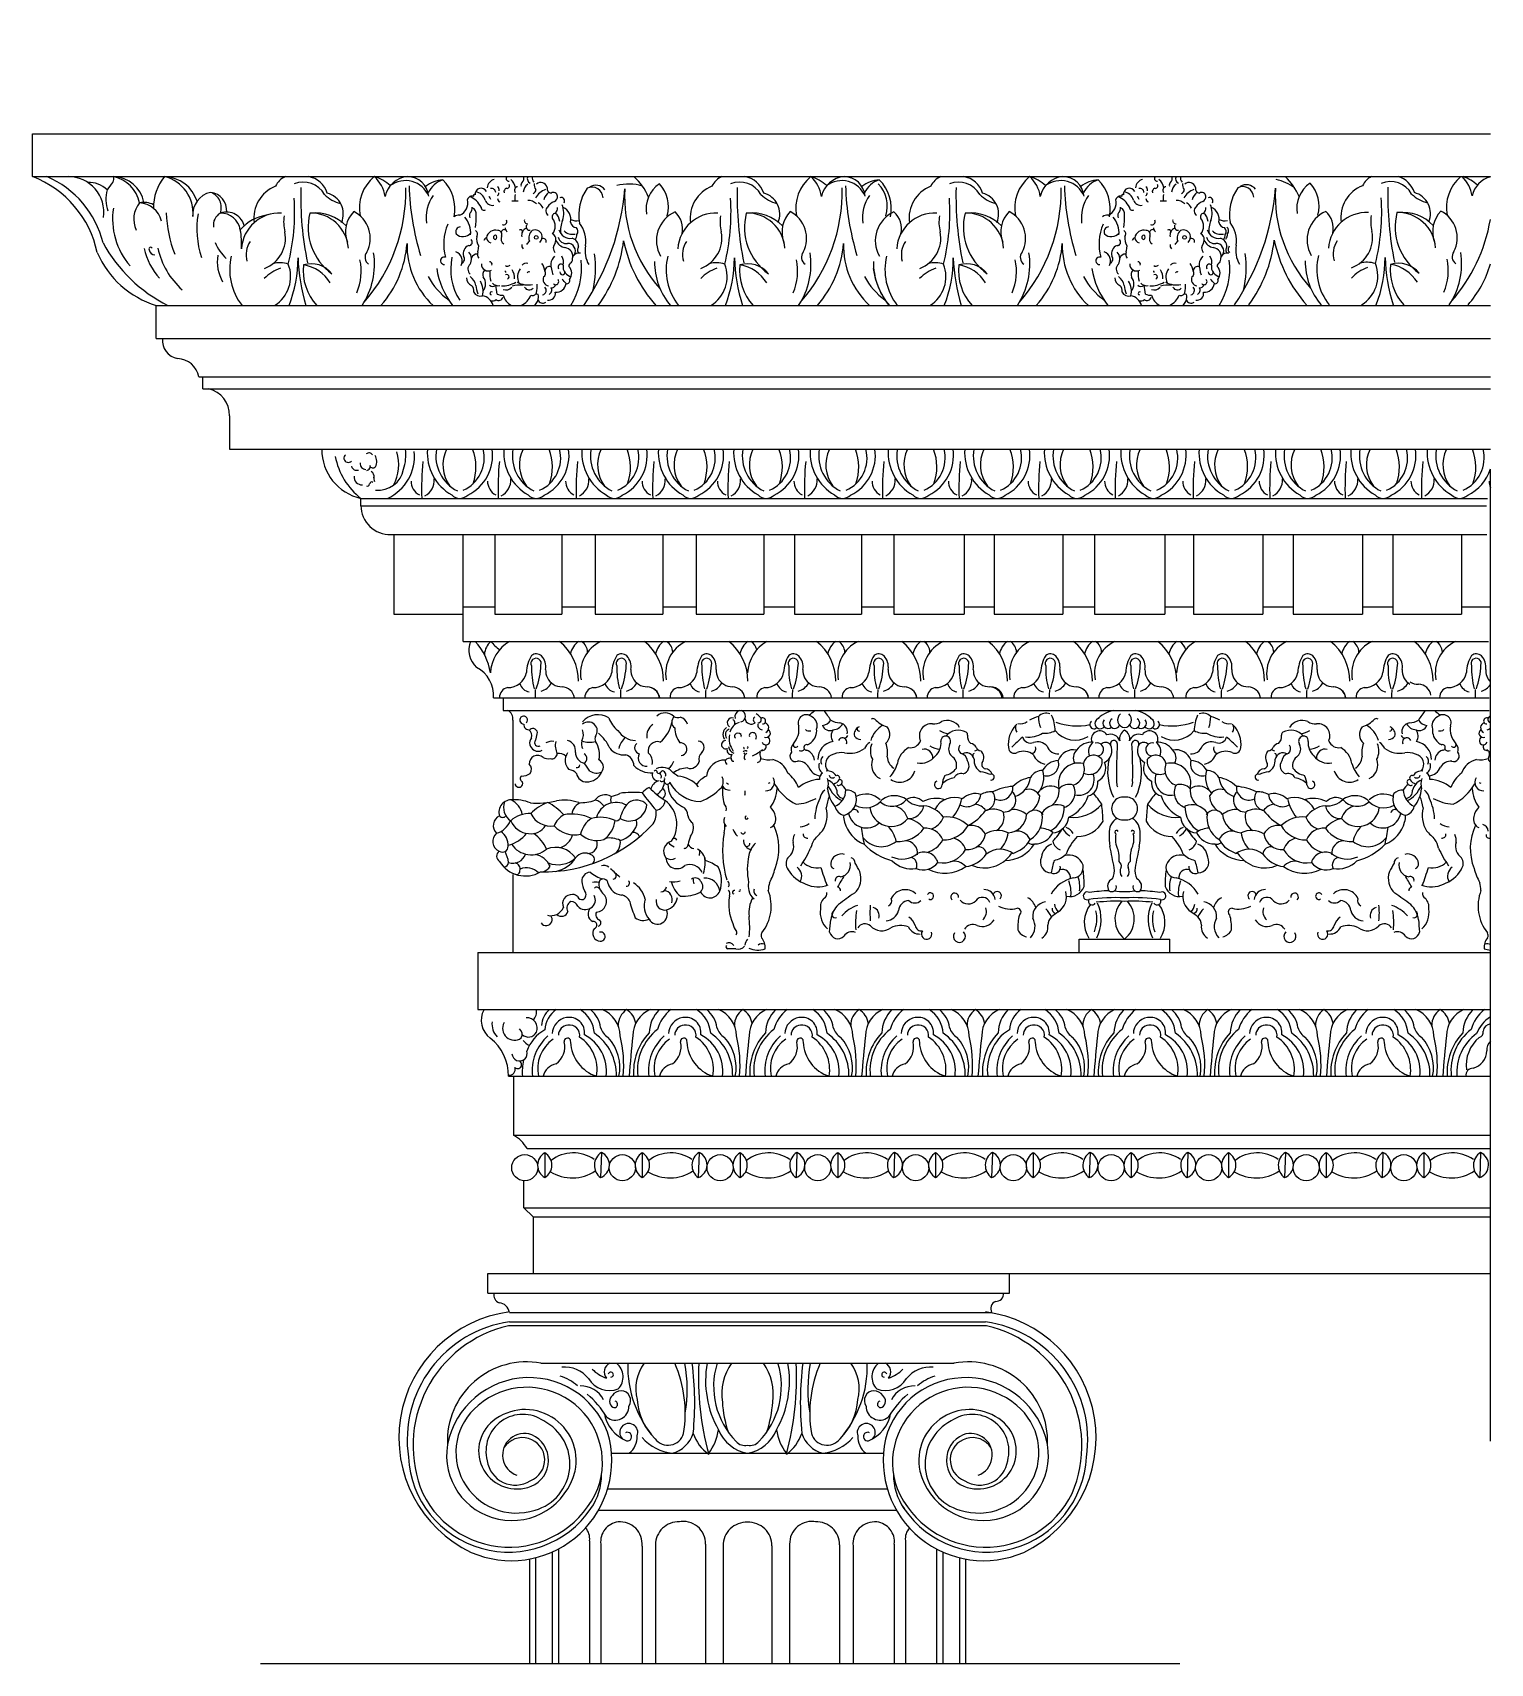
# Model space of a CAD drawing. Header units: inches. Extents: x -0.054 to 0.29, y 0 to 0.384.
import ezdxf

# ---------------------------------------------------------------- set-up
doc = ezdxf.new("R2010")
doc.units = ezdxf.units.IN
doc.header["$MEASUREMENT"] = 0
doc.linetypes.add('dash-dot', pattern=[25.399999999999995, 12.7, -6.349999999999999, 0, -6.349999999999999])
doc.layers.add('ceco.net 393 Ionic order', color=7, linetype='Continuous')

msp = doc.modelspace()

# ---------------------------------------------------------------- linework, layer by layer
at = {"layer": 'ceco.net 393 Ionic order', "linetype": 'dash-dot', "ltscale": 0.018}
for p, q in [((0.2895175211569235, 0.0522517219662221), (0.2895175211569235, 0.3837041975971067)), ((0, 0), (0.2164164463251423, 0))]:
    msp.add_line(p, q, dxfattribs=at)
at = {"layer": 'ceco.net 393 Ionic order'}
for p, q in [((-0.0536150652960003, 0.3498186116141202), (-0.0536150652960003, 0.359877058708485)), ((-0.0536150652960003, 0.359877058708485), (0.2895175211569235, 0.359877058708485)), ((-0.0536150652960003, 0.3498186116141202), (0.2895175211569235, 0.3498186116141202)), ((-0.0245178004297251, 0.3117379834845857), (-0.0245178004297251, 0.3195119021156638)), ((-0.0245178004297251, 0.3195119021156638), (0.2895175211569235, 0.3195119021156638)), ((-0.0245178004297251, 0.3117379834845857), (0.2895175211569235, 0.3117379834845857)), ((-0.0145201119043695, 0.3026843740115344), (0.2895175211569235, 0.3026843740115344)), ((-0.0135396952387101, 0.2998930760501082), (-0.0135396952387101, 0.3026843740115344)), ((-0.0135396952387101, 0.2998930760501082), (0.2895175211569235, 0.2998930760501082)), ((-0.007250319758867, 0.2935575836367738), (-0.007250319758867, 0.2856743404127664)), ((-0.0072502998790714, 0.2856743839316607), (-0.0072503197588491, 0.2856743404127664)), ((-0.007250319758867, 0.2856743404127664), (0.2895175211569235, 0.2856743404127664)), ((-0.0072502998790714, 0.2856743839316607), (-0.0072502799992757, 0.2856743404127664)), ((-0.0072502799992757, 0.2856743839316607), (-0.0072502601194979, 0.2856743404127664)), ((-0.0072502402397022, 0.2856743839316607), (-0.0072502601194979, 0.2856743404127664)), ((0.0236729967589705, 0.2723832636224026), (0.0236729967589705, 0.2741140293172309)), ((0.0236729967589705, 0.2741140293172309), (0.2888719095719802, 0.2741140293172309)), ((0.0236729967589705, 0.2723832636224026), (0.2886312060449931, 0.2723832636224026)), ((0.0301407008637376, 0.2656451196749616), (0.2886990235651055, 0.2656451196749616)), ((0.0314374832197291, 0.2656451196749616), (0.0314374832197291, 0.2468834729892209)), ((0.047744401865997, 0.2404696034835825), (0.047744401865997, 0.2656451196749616)), ((0.0551933883356664, 0.2656451196749616), (0.0551933883356664, 0.2468834729892209)), ((0.07091902883286, 0.2656451196749616), (0.07091902883286, 0.2468834729892209)), ((0.0787818490814568, 0.2656451196749616), (0.0787818490814568, 0.2468834729892209)), ((0.094714404672188, 0.2656451196749616), (0.094714404672188, 0.2468834729892209)), ((0.1025772249207848, 0.2656451196749616), (0.1025772249207848, 0.2468834729892209)), ((0.118509780511516, 0.2656451196749616), (0.118509780511516, 0.2468834729892209)), ((0.1257518518876299, 0.2656451196749616), (0.1257518518876299, 0.2468834729892209)), ((0.1414774923848235, 0.2656451196749616), (0.1414774923848235, 0.2468834729892209)), ((0.1491333939480304, 0.2656451196749616), (0.1491333939480304, 0.2468834729892209)), ((0.1656866984112445, 0.2656451196749616), (0.1656866984112445, 0.2468834729892209)), ((0.1727218546938209, 0.2656451196749616), (0.1727218546938209, 0.2468834729892209)), ((0.1888613253781075, 0.2656451196749616), (0.1888613253781075, 0.2468834729892209)), ((0.1963103154396113, 0.2656451196749616), (0.1963103154396113, 0.2468834729892209)), ((0.2128636199028074, 0.2656451196749616), (0.2128636199028074, 0.2468834729892209)), ((0.2196233503467341, 0.2656451196749616), (0.2196233503467341, 0.2468834729892209)), ((0.235955699216095, 0.2656451196749616), (0.235955699216095, 0.2468834729892209)), ((0.2430893688784833, 0.2656451196749616), (0.2430893688784833, 0.2468834729892209)), ((0.2594217141560097, 0.2656451196749616), (0.2594217141560097, 0.2468834729892209)), ((0.266555383818398, 0.2656451196749616), (0.266555383818398, 0.2468834729892209)), ((0.2827000016085571, 0.2656451196749616), (0.2827000016085571, 0.2468834729892209)), ((0.0314375030995248, 0.2468835165081152), (0.031437483219747, 0.2468834729892209)), ((0.0314374832197291, 0.2468834729892209), (0.047744401865997, 0.2468834729892209)), ((0.0314375030995248, 0.2468835165081152), (0.0314375229793205, 0.2468834729892209)), ((0.0314375229793205, 0.2468835165081152), (0.0314375428590983, 0.2468834729892209)), ((0.031437562738894, 0.2468835165081152), (0.0314375428590983, 0.2468834729892209)), ((0.047744401865997, 0.2485823538231959), (0.0551933883356664, 0.2485823538231959)), ((0.0551934082154621, 0.2468835165081152), (0.0551933883356843, 0.2468834729892209)), ((0.0551933883356664, 0.2468834729892209), (0.07091902883286, 0.2468834729892209)), ((0.0551934082154621, 0.2468835165081152), (0.0551934280952578, 0.2468834729892209)), ((0.0551934280952578, 0.2468835165081152), (0.0551934479750355, 0.2468834729892209)), ((0.0551934678548312, 0.2468835165081152), (0.0551934479750355, 0.2468834729892209)), ((0.07091902883286, 0.2485823538231959), (0.0787818490814568, 0.2485823538231959)), ((0.0787818490814568, 0.2468834729892209), (0.094714404672188, 0.2468834729892209)), ((0.094714404672188, 0.2485823538231959), (0.1025772249207848, 0.2485823538231959)), ((0.1025772448005805, 0.2468835165081152), (0.1025772249208027, 0.2468834729892209)), ((0.1025772249207848, 0.2468834729892209), (0.118509780511516, 0.2468834729892209)), ((0.1025772448005805, 0.2468835165081152), (0.1025772646803762, 0.2468834729892209)), ((0.1025772646803762, 0.2468835165081152), (0.102577284560154, 0.2468834729892209)), ((0.1025773044399497, 0.2468835165081152), (0.102577284560154, 0.2468834729892209)), ((0.118509780511516, 0.2485823538231959), (0.1257518518876299, 0.2485823538231959)), ((0.1257518518876299, 0.2468834729892209), (0.1414774923848235, 0.2468834729892209)), ((0.1414774923848235, 0.2485823538231959), (0.1491333939480304, 0.2485823538231959)), ((0.1491333939480304, 0.2468834729892209), (0.1656866984112445, 0.2468834729892209)), ((0.1656866984112445, 0.2485823538231959), (0.1727218546938209, 0.2485823538231959)), ((0.1727218546938209, 0.2468834729892209), (0.1888613253781075, 0.2468834729892209)), ((0.1888613253781075, 0.2485823538231959), (0.1963103154396113, 0.2485823538231959)), ((0.1963103154396113, 0.2468834729892209), (0.2128636199028074, 0.2468834729892209)), ((0.2128636199028074, 0.2485823538231959), (0.2196233503467341, 0.2485823538231959)), ((0.2196233503467341, 0.2468834729892209), (0.235955699216095, 0.2468834729892209)), ((0.235955699216095, 0.2485823538231959), (0.2430893688784833, 0.2485823538231959)), ((0.2430893688784833, 0.2468834729892209), (0.2594217141560097, 0.2468834729892209)), ((0.2594217141560097, 0.2485823538231959), (0.266555383818398, 0.2485823538231959)), ((0.266555383818398, 0.2468834729892209), (0.2827000016085571, 0.2468834729892209)), ((0.2827000016085571, 0.2485823538231959), (0.2893253936662721, 0.2485823538231959)), ((0.0477444217457927, 0.2404696470024767), (0.0477444018660149, 0.2404696034835825)), ((0.047744401865997, 0.2404696034835825), (0.2890538793407394, 0.2404696034835825)), ((0.0477444217457927, 0.2404696470024767), (0.0477444416255884, 0.2404696034835825)), ((0.0477444615053662, 0.2404696470024767), (0.0477444416255884, 0.2404696034835825)), ((0.0477444416255884, 0.2404696470024767), (0.0477444615053662, 0.2404696034835825)), ((0.0477444813851619, 0.2404696470024767), (0.0477444615053662, 0.2404696034835825)), ((0.0548586827791809, 0.2272058353990874), (0.2892419839712264, 0.2272058353990874)), ((0.0571520686578557, 0.2272058353990874), (0.0571520686578557, 0.2242132847387738)), ((0.0571520686578557, 0.2242132847387738), (0.2892306229831427, 0.2242132847387738)), ((0.0594023093614195, 0.2219461297981659), (0.0594023093614195, 0.2031490763217989)), ((0.0594023093614195, 0.1855993677999009), (0.0594023093614195, 0.167301981381369)), ((0.1927487368053649, 0.167301981381369), (0.1927487368053649, 0.1703819587881512)), ((0.1927487368053649, 0.1703819587881512), (0.2141015729195292, 0.1703819587881512)), ((0.2141015729195292, 0.167301981381369), (0.2141015729195292, 0.1703819587881512)), ((0.0511683299780474, 0.167301981381369), (0.2895175211569235, 0.167301981381369)), ((0.0511683299780474, 0.167301981381369), (0.0511683299780474, 0.153814812592447)), ((0.0511683299780474, 0.153814812592447), (0.2895175211569235, 0.153814812592447)), ((0.0583878733373232, 0.1381320560019554), (0.2895175211569235, 0.1381320560019554)), ((0.0596045371045043, 0.1381320560019554), (0.0596045371045043, 0.1243083060040675)), ((0.0596045371045043, 0.1243083060040675), (0.2895175211569235, 0.1243083060040675)), ((0.0627660202855686, 0.1211656795897149), (0.2895175211569235, 0.1211656795897149)), ((0.0669154339765641, 0.1201266535066906), (0.0669154339765641, 0.1142976797025128)), ((0.0802792566092436, 0.120213738489626), (0.0800942933216811, 0.1142994210448621)), ((0.0898951109636257, 0.1201266535066906), (0.0898951109636257, 0.1142976797025128)), ((0.103258933596323, 0.120213738489626), (0.1030739703087606, 0.1142994210448621)), ((0.1129066065975405, 0.1201266535066906), (0.1129066065975405, 0.1142976797025128)), ((0.1262704292302379, 0.120213738489626), (0.1260854659426575, 0.1142994210448621)), ((0.13588628358462, 0.1201266535066906), (0.13588628358462, 0.1142976797025128)), ((0.1492501062172994, 0.120213738489626), (0.149065142929737, 0.1142994210448621)), ((0.1589374919562987, 0.1201266535066906), (0.1589374919562987, 0.1142976797025128)), ((0.1723013145889781, 0.120213738489626), (0.1721163513014157, 0.1142994210448621)), ((0.1819171689433602, 0.1201266535066906), (0.1819171689433602, 0.1142976797025128)), ((0.1952809915760576, 0.120213738489626), (0.1950960282884952, 0.1142994210448621)), ((0.2049286645772751, 0.1201266535066906), (0.2049286645772751, 0.1142976797025128)), ((0.2182924872099725, 0.120213738489626), (0.21810752392241, 0.1142994210448621)), ((0.2279083415643545, 0.1201266535066906), (0.2279083415643545, 0.1142976797025128)), ((0.241272164197034, 0.120213738489626), (0.2410872009094715, 0.1142994210448621)), ((0.2508547263168377, 0.1201266535066906), (0.2508547263168377, 0.1142976797025128)), ((0.2642185489495351, 0.120213738489626), (0.2640335856619547, 0.1142994210448621)), ((0.2738344033039172, 0.1201266535066906), (0.2738344033039172, 0.1142976797025128)), ((0.2871982259365966, 0.120213738489626), (0.2870132626490342, 0.1142994210448621)), ((0.0619976037108022, 0.1071863194459897), (0.0619976037108022, 0.11365720508692)), ((0.0619976037108022, 0.1071863194459897), (0.2895175211569235, 0.1071863194459897)), ((0.0619976037108022, 0.1071863194459897), (0.0642375430188983, 0.1050854676556934)), ((0.0642375430188983, 0.1050854676556934), (0.2895175211569235, 0.1050854676556934)), ((0.0642375430188983, 0.1050854676556934), (0.0642375430188983, 0.0917637523386738)), ((0.0535478661252571, 0.0917637523386738), (0.2895175211569235, 0.0917637523386738)), ((0.0535478661252571, 0.0871300196451333), (0.0535478661252571, 0.0917637523386738)), ((0.1763505607549683, 0.0871300196451333), (0.1763505607549683, 0.0917637523386738)), ((0.0535478661252571, 0.0871300196451333), (0.1763505607549683, 0.0871300196451333)), ((0.0586153768544401, 0.082572720430617), (0.1719587181230168, 0.082572720430617)), ((0.1708995547520155, 0.0794331221362589), (0.0583976935952113, 0.0794331221362589)), ((0.0586153768544401, 0.0803804176304636), (0.1706818714928046, 0.0803804176304636)), ((0.0660418911600171, 0.0706235471692244), (0.1632776146905003, 0.0706235471692244)), ((0.0826588681768847, 0.049427345102381), (0.1466606376736327, 0.049427345102381)), ((0.0817261012800845, 0.0410468035648353), (0.147593404570415, 0.0410468035648353)), ((0.079579090131551, 0.036044331549137), (0.1497404157189664, 0.036044331549137)), ((0.0701584743175959, 0.0269247037096917), (0.0701584743175959, 0)), ((0.0774857067056724, 0.0288625950056907), (0.0774857067056724, 0)), ((0.0801185903427274, 0.0280788679917407), (0.0801185903427274, 0)), ((0.0898310758916592, 0.0276151630009188), (0.0898310758916592, 0)), ((0.092975341487147, 0.0279153678200321), (0.092975341487147, 0)), ((0.1047534282086836, 0.0280126339283137), (0.1047534282086836, 0)), ((0.1089481232009567, 0.0276404921481021), (0.1089481232009567, 0)), ((0.1203713826495607, 0.0276404921481021), (0.1203713826495607, 0)), ((0.1245660776418159, 0.0280126339283137), (0.1245660776418159, 0)), ((0.1363441643633704, 0.0279153678200321), (0.1363441643633704, 0)), ((0.1394884299588583, 0.0276151630009188), (0.1394884299588583, 0)), ((0.14920091550779, 0.0280788679917407), (0.14920091550779, 0)), ((0.1518337991448271, 0.0288625950056907), (0.1518337991448271, 0)), ((0.1591610315329215, 0.0269247037096917), (0.1591610315329215, 0)), ((0.0633730304815784, 0.0245567330624743), (0.0633730304815784, 0)), ((0.0647759013465963, 0.0248610128359915), (0.0647759013465963, 0)), ((0.0686730093863634, 0.0262009933243492), (0.0686730093863634, 0)), ((0.160646496464154, 0.0262009933243492), (0.160646496464154, 0)), ((0.1645436045039212, 0.0248610128359915), (0.1645436045039212, 0)), ((0.1659464753689211, 0.0245567330624743), (0.1659464753689211, 0))]:
    msp.add_line(p, q, dxfattribs=at)
for centre, radius in [((0.0649257188835568, 0.3355111355770333), 0.0004239075051044), ((0.2175261573495731, 0.3355111355770333), 0.0004239075051044), ((0.0622199903627208, 0.1166245134784449), 0.0030719965129571), ((0.0851996673497824, 0.1166245134784449), 0.0030719965129571), ((0.1082111629836972, 0.1166245134784449), 0.0030719965129571), ((0.1311908399707766, 0.1166245134784449), 0.0030719965129571), ((0.1542420483424554, 0.1166245134784449), 0.0030719965129571), ((0.1772217253295348, 0.1166245134784449), 0.0030719965129571), ((0.2002332209634497, 0.1166245134784449), 0.0030719965129571), ((0.2232128979505112, 0.1166245134784449), 0.0030719965129571), ((0.2461592827029944, 0.1166245134784449), 0.0030719965129571), ((0.2691389596900739, 0.1166245134784449), 0.0030719965129571)]:
    msp.add_circle(centre, radius, dxfattribs=at)
for centre, radius, start, end in [((-0.0623523748499953, 0.3269824418898224), 0.0244505874350593, 11.71432716839482, 69.06273126662472), ((-0.0592279497985982, 0.3287950959912359), 0.0228629306796954, 13.75436934192212, 66.85979492043724), ((-0.0452407336616346, 0.3414269988767795), 0.0083916159166081, 351.8588548732753, 89.95012556124286), ((-0.0363852103158402, 0.349434640479074), 0.0018893596578363, 330.0698718624758, 11.72579834169341), ((-0.0362825428242247, 0.3419807317326613), 0.0080302734764635, 11.99362367493794, 77.432795287849), ((-0.0347565481409962, 0.3423754618251862), 0.0074464379966884, 10.5932163234465, 88.2972184009405), ((-0.0141004749109742, 0.3426861241366304), 0.0110553871498481, 139.8223685704213, 181.7195228000854), ((-0.0246622001195702, 0.3412538437983778), 0.0088220157440062, 354.5940519249406, 76.12954608944835), ((-0.0228545222481662, 0.3414461664773468), 0.0083780791490292, 18.17542438627574, 87.89864883608335), ((0.0075833516381906, 0.3457261587230345), 0.0044179876486058, 112.1323509715506, 155.4663392535399), ((0.010462562499008, 0.3443722379358864), 0.0055093140669968, 16.39785633091995, 81.33102190685598), ((0.0328539851950133, 0.3424044842081973), 0.0095589068158653, 129.1382654478406, 190.9462756353996), ((0.02176368377099, 0.3440728282642182), 0.0076540853244876, 8.281067381130253, 48.64948114651942), ((0.0245192901535368, 0.3413799300205213), 0.0087468128058341, 46.20048075127191, 74.74669996399636), ((0.035149432775139, 0.3438859397591943), 0.005952770217214, 94.70956368684905, 167.4912734901466), ((0.0346274144274208, 0.3448026502340445), 0.0050160716957593, 5.083530216466269, 89.62000736885274), ((0.0584081070126487, 0.3493321540228493), 0.0005565713476392, 119.0701384897235, 282.8219362430972), ((0.0606924113013367, 0.3493883883287513), 0.0013428923701203, 314.0948873434817, 18.68534097442695), ((0.0640721782432395, 0.3493602716977158), 0.0012388491076351, 158.2860879154589, 243.123978115305), ((0.0658170311120007, 0.349695458802655), 0.0018868315160569, 176.2576648170131, 217.8999576717155), ((0.0792601718861727, 0.339995463357563), 0.0130964504796587, 22.48643124728179, 48.59573833546008), ((0.1103059541871299, 0.3457261587230345), 0.0044179876486058, 112.1323509715506, 155.4663392535399), ((0.1131851650479473, 0.3443722379358864), 0.0055093140669968, 16.39785633091995, 81.33102190685598), ((0.1355765877439526, 0.3424044842081973), 0.0095589068158653, 129.1382654478406, 190.9462756353996), ((0.1272418927024761, 0.3413799300205213), 0.0087468128058341, 46.20048075127191, 74.74669996399636), ((0.1244862863199472, 0.3440728282642182), 0.0076540853244876, 8.281067381130253, 48.64948114651942), ((0.1378720353240962, 0.3438859397591943), 0.005952770217214, 94.70956368684905, 167.4912734901466), ((0.13735001697636, 0.3448026502340445), 0.0050160716957593, 5.083530216466269, 89.62000736885274), ((0.1618266738665608, 0.3457261587230345), 0.0044179876486058, 112.1323509715506, 155.4663392535399), ((0.1647058847273783, 0.3443722379358864), 0.0055093140669968, 16.39785633091995, 81.33102190685598), ((0.1870973074233836, 0.3424044842081973), 0.0095589068158653, 129.1382654478406, 190.9462756353996), ((0.1760070059993782, 0.3440728282642182), 0.0076540853244876, 8.281067381130253, 48.64948114651942), ((0.1787626123819071, 0.3413799300205213), 0.0087468128058341, 46.20048075127191, 74.74669996399636), ((0.1893927550035093, 0.3438859397591943), 0.005952770217214, 94.70956368684905, 167.4912734901466), ((0.188870736655791, 0.3448026502340445), 0.0050160716957593, 5.083530216466269, 89.62000736885274), ((0.2110085454786649, 0.3493321540228493), 0.0005565713476392, 119.0701384897235, 282.8219362430972), ((0.2132928497673709, 0.3493883883287513), 0.0013428923701203, 314.0948873434817, 18.68534097442695), ((0.2166726167092738, 0.3493602716977158), 0.0012388491076351, 158.2860879154589, 243.123978115305), ((0.2184174695780349, 0.349695458802655), 0.0018868315160569, 176.2576648170131, 217.8999576717155), ((0.2356895031209403, 0.3360252598726644), 0.0135743775286824, 55.06693644928709, 75.56342059552338), ((0.2324141875182326, 0.3401215516991024), 0.0130964504796587, 22.48643124728179, 47.768416419354), ((0.2634599698191898, 0.3458522470645828), 0.0044179876486058, 116.132707640476, 155.4663392535399), ((0.2663391806800072, 0.3444983262774348), 0.0055093140669968, 16.39785633091995, 74.947715894116), ((0.2887306033760125, 0.3425305725497367), 0.0095589068158653, 130.3207211621891, 190.9462756353996), ((0.2776403019519892, 0.3441989166057665), 0.0076540853244876, 8.281067381130253, 47.24038318928253), ((0.280395908334536, 0.3415060183620695), 0.0087468128058341, 46.20048075127191, 71.8707170130616), ((0.2910260509561382, 0.3440120281007426), 0.005952770217214, 104.6797716555342, 167.4912734901466), ((-0.040386213155805, 0.3423511787547403), 0.0061126124486991, 45.18957898498807, 92.56146407057366), ((-0.0280399155050393, 0.3445245227581641), 0.0083243358974549, 164.9379488055993, 199.470566717516), ((-0.0222175570573562, 0.337859465920424), 0.0164334263497906, 139.6839127865433, 147.5058421223368), ((-0.0106154961818584, 0.340948855153835), 0.0052901566835661, 102.2602337299682, 185.707957839296), ((-0.0129689121181433, 0.3425451431284912), 0.0037790048552788, 339.6130560748257, 71.00455691798498), ((-0.0121745648541008, 0.3418821684943243), 0.0042585382855472, 354.4740504095908, 84.12777850922674), ((0.0064964651356796, 0.3400648814266323), 0.0080488658494796, 111.3647566222087, 187.8123860542176), ((0.0101161986780427, 0.3428464724365751), 0.0056938277650371, 28.81508082520671, 112.6060429694922), ((0.0875098650272413, 0.345241758128406), 0.0780277385547844, 178.5431185351621, 191.6033956446465), ((0.0207166947580848, 0.3513319421152641), 0.0080281729572489, 225.6533110631921, 256.6854775827423), ((0.0144579413604875, 0.341030951159332), 0.0050636301977288, 336.8185138342695, 75.24261443374495), ((-0.0055874819814406, 0.3464470541028136), 0.0398234813075165, 318.9293013714753, 1.065682556357884), ((0.0341450784054746, 0.3429422118224628), 0.005943776654957, 22.81669293315622, 126.9365374711851), ((0.098197899755787, 0.3495915973398652), 0.0632270961427702, 181.7352317513981, 196.8366277982011), ((0.0436435855863356, 0.340939128467117), 0.0081531653637889, 94.87196298972844, 126.1027907696056), ((0.0486200559441061, 0.3400414287460062), 0.0096200590033065, 146.0528813174339, 186.8128980024747), ((0.0446969216520855, 0.3436368669753077), 0.0056999024098006, 107.8353266593239, 155.688052947435), ((0.0363232824663206, 0.3423098311785175), 0.009462114746552, 348.2220055078637, 45.53584374900284), ((0.0503879059437532, 0.3453394307894234), 0.000262443855905, 45.62425976241782, 239.3343476654216), ((0.051952942500595, 0.3457183278573925), 0.0013946770627014, 24.157364648512, 187.8842267368781), ((0.0503421765402019, 0.3436383880411304), 0.0026307254927946, 14.27225275791047, 82.9875287572826), ((0.0555573239256813, 0.3470600058481613), 0.0021475653299997, 103.7739947755762, 176.0373955830177), ((0.0544574133774357, 0.3461034413838367), 0.0009236155259446, 357.4341639809583, 106.2936439313957), ((0.0554164065774338, 0.3467442435784634), 0.0007954069516547, 340.8907928086634, 60.98714724387193), ((0.0554638700957394, 0.3459185081052158), 0.0006536992616734, 301.1671742649454, 7.679264714613133), ((0.0582002248350801, 0.3462389249684942), 0.0008747690933093, 107.2574448407926, 193.5496636902068), ((0.0580592845828836, 0.347630044209731), 0.0005682398724983, 257.9556967174804, 33.77475201280323), ((0.0568427988869074, 0.3466273446363621), 0.0032422421853614, 9.75754640324374, 50.3649340694467), ((0.0606932050199828, 0.3466019546196489), 0.0008715522259482, 102.7497707112733, 214.0297128894701), ((0.0630560260562746, 0.3447891063060113), 0.0032004167657344, 164.5737731253094, 192.2997943395644), ((0.0620808874612607, 0.3478194185221095), 0.0007560319850097, 126.9084668015799, 200.6899520640142), ((0.0644912666660661, 0.3459295385671595), 0.0026226301652662, 126.7731268512805, 174.6392273802513), ((0.0639561495786125, 0.3467335957063111), 0.000899203866041, 284.586706837884, 4.937285936588814), ((0.066090914576421, 0.3479374474978385), 0.0016744500469214, 171.7866307411739, 222.2785244214054), ((0.0684547835904066, 0.3427683621639527), 0.0042248185300624, 108.1437312439188, 150.758461846123), ((0.066009157260434, 0.3469201286392382), 0.0015301315245948, 12.71529910528029, 133.1036850804758), ((0.0697664238306691, 0.3435440698513617), 0.0031795670929889, 125.4515162205204, 165.1613829562478), ((0.0685265838305909, 0.3470006031530395), 0.0010563878863523, 165.9578232619844, 265.8476339307089), ((0.0689663404347246, 0.3450866426566161), 0.001003348001995, 9.382738074693991, 120.9657773077309), ((0.0860423580040116, 0.3407350996105), 0.0111188241078781, 145.2772157570714, 189.6091897431205), ((0.0295123005744397, 0.3513574330908704), 0.0564296832703722, 325.643523396301, 355.549834294742), ((0.0780589501535866, 0.3447293108349926), 0.0026089114029556, 2.227059943746227, 116.285690790896), ((0.0789375327981875, 0.345128034180636), 0.0026642706488843, 36.43630451935079, 123.9458295933852), ((0.0867457671147079, 0.3366817843074231), 0.0113772936406364, 73.816736266961, 104.5333328253662), ((0.1179848515429433, 0.3451291654827556), 0.0322660584710081, 176.7134951280573, 222.1335759602718), ((0.0980453878169429, 0.3421613280329457), 0.0072639782074346, 124.5721620319133, 189.3455303363257), ((0.0884330851633746, 0.3428614646221331), 0.0076180480411532, 342.9177333947018, 43.88687534576791), ((0.1092190676846368, 0.3400648814266323), 0.0080488658494796, 111.3647566222087, 187.8123860542176), ((0.1128388012269999, 0.3428464724365751), 0.0056938277650371, 28.81508082520671, 112.6060429694922), ((0.1902324675761984, 0.345241758128406), 0.0780277385547844, 178.5431185351621, 191.6033956446465), ((0.1234392973070241, 0.3513319421152641), 0.0080281729572489, 225.6533110631921, 256.6854775827423), ((0.1171805439094447, 0.341030951159332), 0.0050636301977288, 336.8185138342695, 75.24261443374495), ((0.0971351205674987, 0.3464470541028136), 0.0398234813075165, 318.9293013714753, 1.065682556357884), ((0.1368676809544139, 0.3429422118224628), 0.005943776654957, 22.81669293315622, 126.9365374711851), ((0.2009205023047263, 0.3495915973398652), 0.0632270961427702, 181.7352317513981, 196.8366277982011), ((0.1463661881352748, 0.340939128467117), 0.0081531653637889, 94.87196298972844, 126.1027907696056), ((0.1513426584930454, 0.3400414287460062), 0.0096200590033065, 146.0528813174339, 186.8128980024747), ((0.1474195242010426, 0.3436368669753077), 0.0056999024098006, 107.8353266593239, 155.688052947435), ((0.1399538048428056, 0.3428614646221331), 0.0076180480411532, 342.9177333947018, 43.88687534576791), ((0.1390458850152598, 0.3423098311785175), 0.009462114746552, 348.2220055078637, 45.53584374900284), ((0.1607397873640677, 0.3400648814266323), 0.0080488658494796, 111.3647566222087, 187.8123860542176), ((0.1643595209064308, 0.3428464724365751), 0.0056938277650371, 28.81508082520671, 112.6060429694922), ((0.2417531872556115, 0.345241758128406), 0.0780277385547844, 178.5431185351621, 191.6033956446465), ((0.1749600169864551, 0.3513319421152641), 0.0080281729572489, 225.6533110631921, 256.6854775827423), ((0.1687012635888577, 0.341030951159332), 0.0050636301977288, 336.8185138342695, 75.24261443374495), ((0.1486558402469296, 0.3464470541028136), 0.0398234813075165, 318.9293013714753, 1.065682556357884), ((0.1883884006338448, 0.3429422118224628), 0.005943776654957, 22.81669293315622, 126.9365374711851), ((0.2524412219841572, 0.3495915973398652), 0.0632270961427702, 181.7352317513981, 196.8366277982011), ((0.1978869078147058, 0.340939128467117), 0.0081531653637889, 94.87196298972844, 126.1027907696056), ((0.2028633781724763, 0.3400414287460062), 0.0096200590033065, 146.0528813174339, 186.8128980024747), ((0.1989402438804736, 0.3436368669753077), 0.0056999024098006, 107.8353266593239, 155.688052947435), ((0.1905666046946908, 0.3423098311785175), 0.009462114746552, 348.2220055078637, 45.53584374900284), ((0.2029883444097873, 0.3453394307894234), 0.000262443855905, 45.62425976241782, 239.3343476654216), ((0.2045533809666113, 0.3457183278573925), 0.0013946770627014, 24.157364648512, 187.8842267368781), ((0.2029426150062182, 0.3436383880411304), 0.0026307254927946, 14.27225275791047, 82.9875287572826), ((0.2081577623917155, 0.3470600058481613), 0.0021475653299997, 103.7739947755762, 176.0373955830177), ((0.2070578518434698, 0.3461034413838367), 0.0009236155259446, 357.4341639809583, 106.2936439313957), ((0.2080168450434501, 0.3467442435784634), 0.0007954069516547, 340.8907928086634, 60.98714724387193), ((0.2080643085617735, 0.3459185081052158), 0.0006536992616734, 301.1671742649454, 7.679264714613133), ((0.2108006633011143, 0.3462389249684942), 0.0008747690933093, 107.2574448407926, 193.5496636902068), ((0.2106597230488998, 0.347630044209731), 0.0005682398724983, 257.9556967174804, 33.77475201280323), ((0.2094432373529416, 0.3466273446363621), 0.0032422421853614, 9.75754640324374, 50.3649340694467), ((0.213293643486017, 0.3466019546196489), 0.0008715522259482, 102.7497707112733, 214.0297128894701), ((0.2156564645222909, 0.3447891063060113), 0.0032004167657344, 164.5737731253094, 192.2997943395644), ((0.2146813259272769, 0.3478194185221095), 0.0007560319850097, 126.9084668015799, 200.6899520640142), ((0.2170917051321003, 0.3459295385671595), 0.0026226301652662, 126.7731268512805, 174.6392273802513), ((0.2165565880446288, 0.3467335957063111), 0.000899203866041, 284.586706837884, 4.937285936588814), ((0.2186913530424373, 0.3479374474978385), 0.0016744500469214, 171.7866307411739, 222.2785244214054), ((0.2210552220564229, 0.3427683621639527), 0.0042248185300624, 108.1437312439188, 150.758461846123), ((0.2186095957264682, 0.3469201286392382), 0.0015301315245948, 12.71529910528029, 133.1036850804758), ((0.2223668622966854, 0.3435440698513617), 0.0031795670929889, 125.4515162205204, 165.1613829562478), ((0.2211270222966072, 0.3470006031530395), 0.0010563878863523, 165.9578232619844, 265.8476339307089), ((0.2215667789007587, 0.3450866426566161), 0.001003348001995, 9.382738074693991, 120.9657773077309), ((0.2391963736360715, 0.3408611879520484), 0.0111188241078781, 145.2772157570714, 189.6091897431205), ((0.1826663162064817, 0.3514835214324187), 0.0564296832703722, 325.643523396301, 355.549834294742), ((0.2312129657856465, 0.3448553991765409), 0.0026089114029556, 2.227059943746227, 116.285690790896), ((0.2320915484302474, 0.3452541225221753), 0.0026642706488843, 36.43630451935079, 123.9458295933852), ((0.2711388671750032, 0.3452552538243039), 0.0322660584710081, 176.7134951280573, 222.1335759602718), ((0.2511994034489848, 0.342287416374494), 0.0072639782074346, 124.5721620319133, 189.3455303363257), ((0.2415871007954345, 0.3429875529636814), 0.0076180480411532, 342.9177333947018, 43.88687534576791), ((0.2623730833166787, 0.3401909697681717), 0.0080488658494796, 111.3647566222087, 187.8123860542176), ((0.2659928168590419, 0.3429725607781235), 0.0056938277650371, 28.81508082520671, 112.6060429694922), ((0.3433864832082405, 0.3453678464699543), 0.0780277385547844, 178.5431185351621, 191.6033956446465), ((0.276593312939084, 0.3514580304568124), 0.0080281729572489, 225.6533110631921, 256.6854775827423), ((0.2703345595414866, 0.3411570395008803), 0.0050636301977288, 336.8185138342695, 75.24261443374495), ((-0.0178399804061933, 0.3399180587749075), 0.0169557092773126, 171.5162143557408, 220.8273283736457), ((-0.0239125777661554, 0.3398465413147427), 0.0059031495411279, 139.8930836308977, 206.0679132425661), ((-0.0274370188813157, 0.3385291182037748), 0.0052152593438106, 63.90835319179633, 100.9488249409266), ((-0.0287760424624829, 0.33797498101927), 0.0056851537006436, 14.28006463147308, 86.48578357993478), ((-0.0422238074235968, 0.3413459491832884), 0.0502758231701251, 346.0417963474936, 3.860284043163159), ((0.02682504195375, 0.3368407326781912), 0.0067795287995568, 135.4796779956935, 200.8516629434003), ((0.0187900149156735, 0.3352977916623443), 0.0070635360248968, 332.557052086264, 63.05067327105), ((0.0456002661095229, 0.343698543986171), 0.0032510247916387, 294.3071539500808, 12.52802272545449), ((0.0497507961830697, 0.3442649503544065), 0.0009867226871923, 59.33430419810457, 171.9137239698464), ((0.0465956449090007, 0.3396171645762215), 0.0061731558578296, 29.50098974959482, 63.76953127070443), ((0.048142732936448, 0.3425104555799919), 0.0017370596784124, 315.1380915088269, 2.984061445957303), ((0.0492977750965119, 0.3411109893109179), 0.0015156682453418, 345.9624831690435, 67.41828959381955), ((0.0526044320335912, 0.3425414660487393), 0.0006464181656745, 169.6984434223594, 309.4086094007676), ((0.0546541024461655, 0.3449366656391475), 0.0018783469534229, 200.2369393629665, 280.1295170054437), ((0.0599651920162108, 0.3478537371643973), 0.0067025183770667, 203.0554900142277, 210.1096836208453), ((0.0567524363491539, 0.3447511752912034), 0.0009525994781066, 184.0225368106834, 247.8380643827611), ((0.0599290705717418, 0.349020120760686), 0.0049127892504636, 261.3468723062708, 278.6531276937291), ((0.0631228835356084, 0.3417915878581276), 0.0024331788223156, 40.84326977890145, 93.9479061878774), ((0.06447155078928, 0.3416534600328134), 0.0022048544652661, 19.22617509832656, 65.61193339349633), ((0.0684059330480288, 0.3417658579423594), 0.0012122402882089, 132.5972810070702, 235.8197982763412), ((0.0699844762732004, 0.3412927360488464), 0.002760423021549, 106.4414600760686, 150.352272493832), ((0.0685810704079818, 0.3451693795460749), 0.0013775684391667, 296.8462957471823, 3.364099416708103), ((0.0684567707598109, 0.3423239591498572), 0.0014650413701105, 309.6473590112142, 9.8314577506941), ((0.0707837329860725, 0.3440793899570968), 0.0008354090658114, 327.7581732933807, 110.8631977934094), ((0.066461199936892, 0.3412211155021481), 0.0049609354013707, 339.7930545481923, 23.62911624834857), ((0.0699673424418746, 0.3397446460487199), 0.0030987583110323, 347.8633005470608, 65.86195590306279), ((0.1005752472353011, 0.3347925985846021), 0.0073563995624993, 113.8885999066095, 209.8094836732625), ((0.0941625931246579, 0.3375873047386495), 0.0052198079602743, 346.765298841279, 48.86741551084517), ((0.0604987951253425, 0.3413459491832884), 0.0502758231701251, 346.0417963474936, 3.860284043163159), ((0.1295476445026893, 0.3368407326781912), 0.0067795287995568, 135.4796779956935, 200.8516629434003), ((0.1215126174646128, 0.3352977916623443), 0.0070635360248968, 332.557052086264, 63.05067327105), ((0.152095966914732, 0.3347925985846021), 0.0073563995624993, 113.8885999066095, 209.8094836732625), ((0.1456833128040889, 0.3375873047386495), 0.0052198079602743, 346.765298841279, 48.86741551084517), ((0.1120195148047735, 0.3413459491832884), 0.0502758231701251, 346.0417963474936, 3.860284043163159), ((0.1810683641821202, 0.3368407326781912), 0.0067795287995568, 135.4796779956935, 200.8516629434003), ((0.1730333371440438, 0.3352977916623443), 0.0070635360248968, 332.557052086264, 63.05067327105), ((0.1982007045755392, 0.343698543986171), 0.0032510247916387, 294.3071539500808, 12.52802272545449), ((0.202351234649086, 0.3442649503544065), 0.0009867226871923, 59.33430419810457, 171.9137239698464), ((0.1991960833750349, 0.3396171645762215), 0.0061731558578296, 29.50098974959482, 63.76953127070443), ((0.2007431714024821, 0.3425104555799919), 0.0017370596784124, 315.1380915088269, 2.984061445957303), ((0.2018982135625461, 0.3411109893109179), 0.0015156682453418, 345.9624831690435, 67.41828959381955), ((0.2052048704996076, 0.3425414660487393), 0.0006464181656745, 169.6984434223594, 309.4086094007676), ((0.2072545409121997, 0.3449366656391475), 0.0018783469534229, 200.2369393629665, 280.1295170054437), ((0.212565630482245, 0.3478537371643973), 0.0067025183770667, 203.0554900142277, 210.1096836208453), ((0.2093528748151702, 0.3447511752912034), 0.0009525994781066, 184.0225368106834, 247.8380643827611), ((0.212529509037776, 0.349020120760686), 0.0049127892504636, 261.3468723062708, 278.6531276937291), ((0.2157233220016247, 0.3417915878581276), 0.0024331788223156, 40.84326977890145, 93.9479061878774), ((0.2170719892553143, 0.3416534600328134), 0.0022048544652661, 19.22617509832656, 65.61193339349633), ((0.2210063715140629, 0.3417658579423594), 0.0012122402882089, 132.5972810070702, 235.8197982763412), ((0.2225849147392346, 0.3412927360488464), 0.002760423021549, 106.4414600760686, 150.352272493832), ((0.221181508874016, 0.3451693795460749), 0.0013775684391667, 296.8462957471823, 3.364099416708103), ((0.2210572092258451, 0.3423239591498572), 0.0014650413701105, 309.6473590112142, 9.8314577506941), ((0.2233841714521067, 0.3440793899570968), 0.0008354090658114, 327.7581732933807, 110.8631977934094), ((0.2190616384029262, 0.3412211155021481), 0.0049609354013707, 339.7930545481923, 23.62911624834857), ((0.2225677809079088, 0.3397446460487199), 0.0030987583110323, 347.8633005470608, 65.86195590306279), ((0.253729262867361, 0.3349186869261504), 0.0073563995624993, 113.8885999066095, 209.8094836732625), ((0.2473166087567178, 0.3377133930801977), 0.0052198079602743, 346.765298841279, 48.86741551084517), ((0.2136528107574025, 0.3414720375248278), 0.0502758231701251, 346.0417963474936, 3.860284043163159), ((0.2827016601347492, 0.3369668210197306), 0.0067795287995568, 135.4796779956935, 200.8516629434003), ((0.2746666330966727, 0.3354238800038837), 0.0070635360248968, 332.557052086264, 63.05067327105), ((0.0071190540197564, 0.3423247845727627), 0.0293102283990059, 182.0788510112158, 201.4384605576056), ((0.0066667704246672, 0.3375938420699555), 0.0216230211536513, 170.847122399197, 198.2472433138774), ((-0.0078779421990059, 0.3384388299935036), 0.0031908846976092, 119.0350110524507, 189.3025179526078), ((-0.0093567493448892, 0.3365421298505837), 0.0046870857669269, 9.484644395045404, 90.85412910721212), ((-0.0079358173281164, 0.3371940124067408), 0.0042780734856352, 11.97003892124353, 109.3988965281814), ((0.0031855120107777, 0.3303643094253028), 0.0105365753264979, 98.24766100989132, 138.7288273364516), ((0.0044973168872986, 0.3322679210404984), 0.0089793857525389, 87.15637659493962, 176.2718611806907), ((0.0151194626592412, 0.339125439861896), 0.0096422552498634, 171.3160521354995, 193.9528610690461), ((0.0246258453541551, 0.3378992524778312), 0.0134009443909396, 165.5737766306836, 234.5584080530277), ((0.0118823845039229, 0.3323977307689798), 0.0088432628471055, 3.70465168195941, 91.5223728916255), ((0.0128500868515056, 0.3309430204465784), 0.0103433408158824, 44.79846424900979, 95.36833001306366), ((0.0548089708109772, 0.3339836026550556), 0.0116547736685362, 156.6601584678104, 195.6419646348641), ((0.0467312553122626, 0.3387822592455838), 0.0019644176522599, 83.94467288648232, 125.655338706181), ((0.0472086739349075, 0.3368177711571564), 0.0012269503496537, 97.41637270743732, 203.3373194538455), ((0.0436240778805467, 0.3365001191539603), 0.0058797420386054, 356.0933966732131, 40.48672907136109), ((0.0503981710745169, 0.3406506417293381), 0.0012048044147841, 148.2216926215602, 203.8817311419219), ((0.0409925730929238, 0.3398361331902495), 0.009817614653591, 348.5050486413093, 5.302114034185575), ((0.0572839576671575, 0.3391886200115195), 0.0007228733170783, 239.7993023087245, 31.72681403623255), ((0.0583786305987863, 0.3377613939085474), 0.0007799166706732, 176.7464479591472, 228.9521306943574), ((0.0632294230549402, 0.3360380501226637), 0.0017369615489431, 110.2543252321088, 193.5645944596836), ((0.0629295460611042, 0.3395082254294015), 0.0008085697694542, 167.9234623360164, 269.8259007572902), ((0.0633991174640913, 0.3380633376603641), 0.0008666362048438, 157.0755923298516, 278.3551923249802), ((0.0695312494020974, 0.340359640713452), 0.000847844273333, 99.4834682545002, 208.9437791165422), ((0.0665316615799729, 0.3381686257394834), 0.0028753862193429, 321.4064289422216, 38.26435095200487), ((0.0679445697255871, 0.3391433173003945), 0.0025113453433565, 2.638120129961455, 54.81770840101593), ((0.0765028366940797, 0.3372033609651327), 0.0058582184129837, 156.8383957853819, 187.3900290087961), ((0.0744335255437987, 0.3392651003879086), 0.0014469394582212, 186.8250776336625, 265.6561237384279), ((0.0743488632290019, 0.342160034342698), 0.0027348821145995, 242.0281584055986, 284.1000309123637), ((0.0735504051054146, 0.3369160265704032), 0.0011915138631272, 324.2549144900274, 49.51899949498765), ((0.0697250521508528, 0.3345482644434516), 0.0068866825851387, 351.4806423523233, 38.96654938564138), ((0.1072199194362378, 0.3322679210404984), 0.0089793857525389, 87.15637659493962, 176.2718611806907), ((0.1178420652081804, 0.339125439861896), 0.0096422552498634, 171.3160521354995, 193.9528610690461), ((0.1273484479030944, 0.3378992524778312), 0.0134009443909396, 165.5737766306836, 234.5584080530277), ((0.1146049870528621, 0.3323977307689798), 0.0088432628471055, 3.70465168195941, 91.5223728916255), ((0.1155726894004449, 0.3309430204465784), 0.0103433408158824, 44.79846424900979, 95.36833001306366), ((0.1587406391156688, 0.3322679210404984), 0.0089793857525389, 87.15637659493962, 176.2718611806907), ((0.1693627848876114, 0.339125439861896), 0.0096422552498634, 171.3160521354995, 193.9528610690461), ((0.1788691675825254, 0.3378992524778312), 0.0134009443909396, 165.5737766306836, 234.5584080530277), ((0.1661257067322931, 0.3323977307689798), 0.0088432628471055, 3.70465168195941, 91.5223728916255), ((0.1670934090798759, 0.3309430204465784), 0.0103433408158824, 44.79846424900979, 95.36833001306366), ((0.2090522930393474, 0.3339836026550556), 0.0116547736685362, 156.6601584678104, 195.6419646348641), ((0.1993316937782789, 0.3387822592455838), 0.0019644176522599, 83.94467288648232, 125.655338706181), ((0.1998091124009417, 0.3368177711571564), 0.0012269503496537, 97.41637270743732, 203.3373194538455), ((0.1962245163465809, 0.3365001191539603), 0.0058797420386054, 356.0933966732131, 40.48672907136109), ((0.2029986095405332, 0.3406506417293381), 0.0012048044147841, 148.2216926215602, 203.8817311419219), ((0.193593011558958, 0.3398361331902495), 0.009817614653591, 348.5050486413093, 5.302114034185575), ((0.2098843961331738, 0.3391886200115195), 0.0007228733170783, 239.7993023087245, 31.72681403623255), ((0.2109790690648205, 0.3377613939085474), 0.0007799166706732, 176.7464479591472, 228.9521306943574), ((0.2158298615209564, 0.3360380501226637), 0.0017369615489431, 110.2543252321088, 193.5645944596836), ((0.2155299845271204, 0.3395082254294015), 0.0008085697694542, 167.9234623360164, 269.8259007572902), ((0.2159995559301254, 0.3380633376603641), 0.0008666362048438, 157.0755923298516, 278.3551923249802), ((0.2221316878681137, 0.340359640713452), 0.000847844273333, 99.4834682545002, 208.9437791165422), ((0.2191321000460071, 0.3381686257394834), 0.0028753862193429, 321.4064289422216, 38.26435095200487), ((0.2205450081916033, 0.3391433173003945), 0.0025113453433565, 2.638120129961455, 54.81770840101593), ((0.2291032751601139, 0.3372033609651327), 0.0058582184129837, 156.8383957853819, 187.3900290087961), ((0.227033964009815, 0.3392651003879086), 0.0014469394582212, 186.8250776336625, 265.6561237384279), ((0.226949301695036, 0.342160034342698), 0.0027348821145995, 242.0281584055986, 284.1000309123637), ((0.2261508435714309, 0.3369160265704032), 0.0011915138631272, 324.2549144900274, 49.51899949498765), ((0.2267044207374566, 0.3370421149119516), 0.0011915138631272, 324.2549144900274, 49.51899949498765), ((0.2228790677829127, 0.334674352784991), 0.0068866825851387, 351.4806423523233, 38.96654938564138), ((0.2603739350682978, 0.3323940093820468), 0.0089793857525389, 87.15637659493962, 176.2718611806907), ((0.2709960808402403, 0.3392515282034443), 0.0096422552498634, 171.3160521354995, 193.9528610690461), ((0.2805024635351543, 0.3380253408193795), 0.0134009443909396, 165.5737766306836, 234.5584080530277), ((0.267759002684922, 0.3325238191105281), 0.0088432628471055, 3.70465168195941, 91.5223728916255), ((0.2687267050325048, 0.3310691087881267), 0.0103433408158824, 44.79846424900979, 95.36833001306366), ((0.2502891361995585, 0.3465731424443619), 0.0398234813075165, 318.9293013714753, 350.0824598362085), ((-0.0059950801091403, 0.3511332755887505), 0.0353309022954985, 208.5809319055758, 243.5092147912544), ((0.0006370419708258, 0.339355620602071), 0.0123717056654683, 204.049837495775, 225.5027571392321), ((-0.0213209574721476, 0.334068881784703), 0.0169017694797305, 355.8705460040795, 11.07111777050018), ((0.0022100303334748, 0.3314353395486356), 0.0055880790591187, 145.6135592361878, 195.8034086757768), ((-0.0016852733574362, 0.3353446405153983), 0.0075879477662914, 290.5457655702032, 11.06136033481323), ((0.0097924726412739, 0.3359117883150775), 0.0247886184814303, 318.5788007624626, 355.8123089693762), ((0.0537827682610948, 0.3336183995071285), 0.0192739166442663, 178.563357704275, 227.0455565348056), ((0.0476845456231114, 0.338013317981455), 0.0023228405305127, 226.3806765397015, 321.5397129672329), ((0.0490723984608349, 0.3343999072200511), 0.0008070911505634, 268.4132597358956, 49.48252653385972), ((0.050122531176387, 0.3363310133378717), 0.0009683982161483, 324.4076812226139, 55.62329369330914), ((0.0538222394635627, 0.335230153895211), 0.0029613670080917, 169.5477832321702, 216.1663699101985), ((0.0535626368765829, 0.3344829957016447), 0.0010052049572265, 110.9890738475584, 163.4258753684052), ((0.0553862068884254, 0.3350223765598553), 0.0022198012932004, 76.67551450268549, 169.6416999536848), ((0.0547654635933539, 0.3357349131795897), 0.0015939956947635, 191.3392904791741, 250.7219641706641), ((0.0553945947720793, 0.3355419527523683), 0.0005270792089012, 97.56923253808318, 262.4307674619168), ((0.0550763056166619, 0.3355419527523683), 0.0005787257236142, 295.4684442768257, 64.53155572317422), ((0.0558979957974255, 0.3362411848487889), 0.0009412370217221, 332.6295257188542, 90.01223893181503), ((0.0582437224172708, 0.3352725255577791), 0.0016021540778026, 160.4573948897713, 233.9187958296448), ((0.0574026355449055, 0.336640532682762), 0.0007063189205664, 48.95214068172227, 172.6846461496437), ((0.0597486428215609, 0.3381641778243023), 0.0021271106985131, 207.7668214636034, 218.3322030101267), ((0.0611838177934122, 0.3368191457287136), 0.0005145659823456, 4.098970623279162, 122.7589927164316), ((0.0588600350726293, 0.3372754107738073), 0.0051631706155766, 318.6645262731088, 329.4745413891746), ((0.065468130708027, 0.3353880830121295), 0.0022821721903066, 130.4627951718482, 198.7917806678367), ((0.0646848614767476, 0.3355457678724256), 0.001725982037962, 23.28893629186084, 113.8451243922874), ((0.0644928328444814, 0.3357098112341214), 0.0018514265075966, 312.9279313996545, 16.25876483511151), ((0.0665593609876115, 0.3345569137531541), 0.0007185273308695, 343.6110339312679, 113.076465948214), ((0.0679956876388421, 0.3349941269569858), 0.0015875762740629, 328.900777283045, 60.43411206687437), ((0.0707339160947952, 0.3330355793762584), 0.0017881322598668, 140.4527434744865, 217.8098394767794), ((0.072117857402304, 0.3358024969912278), 0.0027114994660549, 200.4462579449594, 260.9889897180902), ((0.0719447677627299, 0.3359613684483402), 0.0018839231647412, 192.1765763340081, 281.5061871259059), ((0.0729518140265482, 0.3380838995975772), 0.0027876634309655, 195.8389432185944, 278.2859159389737), ((0.0734797474680676, 0.3391289409739049), 0.0028881219984523, 226.0751640239536, 281.8961964297366), ((0.0723484529631763, 0.3323076275201815), 0.0018078938169071, 332.5761205152669, 90.88398783259137), ((0.0728899894638385, 0.3333559175605698), 0.002023239792742, 358.2395245831354, 76.75478188981671), ((0.0729849895694837, 0.3361160389769031), 0.0015359969593729, 314.0331040810993, 3.879723808331969), ((0.0536549191909626, 0.3385013050848013), 0.0320723654793105, 323.6952564000586, 353.2219641474972), ((0.1170182064343237, 0.340990010891476), 0.0321335233299555, 191.2591866307586, 221.943843930005), ((0.1049326328824141, 0.3314353395486356), 0.0055880790591187, 145.6135592361878, 195.8034086757768), ((0.101037329191521, 0.3353446405153983), 0.0075879477662914, 290.5457655702032, 11.06136033481323), ((0.1125150751902311, 0.3359117883150775), 0.0247886184814303, 318.5788007624626, 355.8123089693762), ((0.156505370810034, 0.3336183995071285), 0.0192739166442663, 178.563357704275, 227.0455565348056), ((0.156453352561845, 0.3314353395486356), 0.0055880790591187, 145.6135592361878, 195.8034086757768), ((0.152558048870952, 0.3353446405153983), 0.0075879477662914, 290.5457655702032, 11.06136033481323), ((0.1640357948696621, 0.3359117883150775), 0.0247886184814303, 318.5788007624626, 355.8123089693762), ((0.208026090489465, 0.3336183995071285), 0.0192739166442663, 178.563357704275, 227.0455565348056), ((0.2002849840891456, 0.338013317981455), 0.0023228405305127, 226.3806765397015, 321.5397129672329), ((0.2016728369268512, 0.3343999072200511), 0.0008070911505634, 268.4132597358956, 49.48252653385972), ((0.2027229696424032, 0.3363310133378717), 0.0009683982161483, 324.4076812226139, 55.62329369330914), ((0.2064226779295969, 0.335230153895211), 0.0029613670080917, 169.5477832321702, 216.1663699101985), ((0.2061630753425992, 0.3344829957016447), 0.0010052049572265, 110.9890738475584, 163.4258753684052), ((0.2079866453544596, 0.3350223765598553), 0.0022198012932004, 76.67551450268549, 169.6416999536848), ((0.2073659020593881, 0.3357349131795897), 0.0015939956947635, 191.3392904791741, 250.7219641706641), ((0.2079950332381136, 0.3355419527523683), 0.0005270792089012, 97.56923253808318, 262.4307674619168), ((0.2076767440826782, 0.3355419527523683), 0.0005787257236142, 295.4684442768257, 64.53155572317422), ((0.2084984342634597, 0.3362411848487889), 0.0009412370217221, 332.6295257188542, 90.01223893181503), ((0.210844160883305, 0.3352725255577791), 0.0016021540778026, 160.4573948897713, 233.9187958296448), ((0.2100030740109397, 0.336640532682762), 0.0007063189205664, 48.95214068172227, 172.6846461496437), ((0.2123490812875951, 0.3381641778243023), 0.0021271106985131, 207.7668214636034, 218.3322030101267), ((0.2137842562594464, 0.3368191457287136), 0.0005145659823456, 4.098970623279162, 122.7589927164316), ((0.2114604735386635, 0.3372754107738073), 0.0051631706155766, 318.6645262731088, 329.4745413891746), ((0.2180685691740612, 0.3353880830121295), 0.0022821721903066, 130.4627951718482, 198.7917806678367), ((0.2172852999427818, 0.3355457678724256), 0.001725982037962, 23.28893629186084, 113.8451243922874), ((0.2170932713104977, 0.3357098112341214), 0.0018514265075966, 312.9279313996545, 16.25876483511151), ((0.2191597994536278, 0.3345569137531541), 0.0007185273308695, 343.6110339312679, 113.076465948214), ((0.2205961261048763, 0.3349941269569858), 0.0015875762740629, 328.900777283045, 60.43411206687437), ((0.2233343545608295, 0.3330355793762584), 0.0017881322598668, 140.4527434744865, 217.8098394767794), ((0.2247182958683202, 0.3358024969912278), 0.0027114994660549, 200.4462579449594, 260.9889897180902), ((0.2245452062287461, 0.3359613684483402), 0.0018839231647412, 192.1765763340081, 281.5061871259059), ((0.2255522524925645, 0.3380838995975772), 0.0027876634309655, 195.8389432185944, 278.2859159389737), ((0.2260801859341019, 0.3391289409739049), 0.0028881219984523, 226.0751640239536, 281.8961964297366), ((0.2249488914292105, 0.3323076275201815), 0.0018078938169071, 332.5761205152669, 90.88398783259137), ((0.2254904279298727, 0.3333559175605698), 0.002023239792742, 358.2395245831354, 76.75478188981671), ((0.2255854280355179, 0.3361160389769031), 0.0015359969593729, 314.0331040810993, 3.879723808331969), ((0.2261390052015435, 0.3362421273184424), 0.0015359969593729, 314.0331040810993, 3.879723808331969), ((0.2068089348230046, 0.3386273934263406), 0.0320723654793105, 323.6952564000586, 353.2219641474972), ((0.2701722220663836, 0.3411160992330154), 0.0321335233299555, 191.2591866307586, 221.943843930005), ((0.258086648514474, 0.3315614278901839), 0.0055880790591187, 145.6135592361878, 195.8034086757768), ((0.254191344823563, 0.3354707288569466), 0.0075879477662914, 290.5457655702032, 11.06136033481323), ((-0.017986806299374, 0.3407876716269468), 0.0222556117109351, 203.4061859553285, 252.9351555957954), ((-0.0123741413686248, 0.3362129642949342), 0.0153308224801144, 192.3873258548004, 222.2793594424388), ((-0.0258407562963797, 0.3328139295087941), 0.000381581253756, 30.27293199274039, 211.0882214019527), ((-0.0249005038809265, 0.3327167124657109), 0.0012709539849161, 184.5044008040163, 273.9086307891134), ((-0.0067323588450227, 0.3365618464665386), 0.0177320660434172, 191.583225893073, 228.9113804271856), ((-0.000299090405077, 0.3298748973341474), 0.0098476600297992, 171.6612724502058, 209.3372760026129), ((0.0064259406916317, 0.3279249970720761), 0.0136513239373612, 166.5164644257691, 218.0452903468356), ((-0.021946202271735, 0.3307303289033194), 0.0308001934446481, 338.6396522523561, 359.9504039379866), ((0.0534947666459154, 0.3324148160872123), 0.0446735704134555, 182.1951584099245, 196.7877173325553), ((0.0110002088297372, 0.3275447541984402), 0.0127321612183915, 336.7188404309185, 12.39225851164207), ((0.0092937732559459, 0.3291992851629401), 0.0175716210827737, 326.5431760409438, 8.764557653199965), ((0.0265748152669352, 0.3308122723494149), 0.0019524278254593, 140.9441678314945, 236.1301266700086), ((0.0432803460942975, 0.3300204041658992), 0.0008757827378801, 69.58546852957426, 272.9091576430753), ((0.0584321578578726, 0.3280349414778345), 0.013637244181634, 168.1249718553883, 212.3698211126833), ((0.0452423280174821, 0.3299621455801592), 0.0022840573628125, 332.5106848331172, 69.59346567566797), ((0.0469476867955097, 0.3304425169385679), 0.0011027190551112, 294.7843598123893, 35.33106400935183), ((0.0497404672495362, 0.3317183919353242), 0.0019978243887056, 110.2174873547436, 198.6286840787639), ((0.0473225431500318, 0.3304622166104287), 0.0023685420113197, 328.4771527577879, 41.53165945359531), ((0.0509269682023459, 0.3302685346035763), 0.0013076858269867, 83.82113535731801, 162.1750532118251), ((0.0525486024461409, 0.3315686237374575), 0.0014808845863461, 156.4732181336094, 221.032011419891), ((0.0250981441234163, 0.3375907418660616), 0.0266518896379025, 348.2422167513378, 351.1329406010834), ((0.0624227892032239, 0.3335245051443285), 0.0008970725056133, 161.0044824665554, 230.4354532630083), ((0.0716323414086029, 0.3288227441663437), 0.0033264717687807, 136.7642818306277, 170.0708269024135), ((0.0688287284270099, 0.329602111942647), 0.0025522474444419, 345.3210950067141, 35.16362904641532), ((0.0714552015114476, 0.3310397261310569), 0.0020982739783453, 343.8505350183675, 83.48797366574316), ((0.0590430946281122, 0.3282507878329721), 0.0165341700829331, 328.0934836029258, 6.61226510184531), ((0.0719129965861594, 0.3304561037795636), 0.0015576797177351, 322.594428864776, 9.971711466888474), ((0.0750151752330689, 0.330098518696309), 0.0017385159115642, 78.80235524999824, 147.2219892266882), ((0.0756310416904851, 0.3326125361118769), 0.0009902999929704, 136.5360856593921, 231.5450661993926), ((0.08280208201602, 0.3323253319810828), 0.0063807121560387, 169.1351979621427, 210.1990234297061), ((0.0559821624487525, 0.3283198325402636), 0.0229099878091364, 346.3222633604233, 8.312417873954775), ((0.1091485432405889, 0.3279249970720761), 0.0136513239373612, 166.5164644257691, 218.0452903468356), ((0.0807764002772222, 0.3307303289033194), 0.0308001934446481, 338.6396522523561, 359.9504039379866), ((0.1562173691948547, 0.3324148160872123), 0.0446735704134555, 182.1951584099245, 196.7877173325553), ((0.1137228113786764, 0.3275447541984402), 0.0127321612183915, 336.7188404309185, 12.39225851164207), ((0.1120163758048852, 0.3291992851629401), 0.0175716210827737, 326.5431760409438, 8.764557653199965), ((0.1292974178158744, 0.3308122723494149), 0.0019524278254593, 140.9441678314945, 236.1301266700086), ((0.1606692629200198, 0.3279249970720761), 0.0136513239373612, 166.5164644257691, 218.0452903468356), ((0.1322971199566353, 0.3307303289033194), 0.0308001934446481, 338.6396522523561, 359.9504039379866), ((0.2077380888742856, 0.3324148160872123), 0.0446735704134555, 182.1951584099245, 196.7877173325553), ((0.1652435310581074, 0.3275447541984402), 0.0127321612183915, 336.7188404309185, 12.39225851164207), ((0.1635370954843162, 0.3291992851629401), 0.0175716210827737, 326.5431760409438, 8.764557653199965), ((0.1808181374953054, 0.3308122723494149), 0.0019524278254593, 140.9441678314945, 236.1301266700086), ((0.1975236683226677, 0.3300204041658992), 0.0008757827378801, 69.58546852957426, 272.9091576430753), ((0.1978427664835163, 0.3299621455801592), 0.0022840573628125, 332.5106848331172, 69.59346567566797), ((0.199548125261526, 0.3304425169385679), 0.0011027190551112, 294.7843598123893, 35.33106400935183), ((0.2023409057155525, 0.3317183919353242), 0.0019978243887056, 110.2174873547436, 198.6286840787639), ((0.1999229816160481, 0.3304622166104287), 0.0023685420113197, 328.4771527577879, 41.53165945359531), ((0.20352740666838, 0.3302685346035763), 0.0013076858269867, 83.82113535731801, 162.1750532118251), ((0.205149040912175, 0.3315686237374575), 0.0014808845863461, 156.4732181336094, 221.032011419891), ((0.1776985825894326, 0.3375907418660616), 0.0266518896379025, 348.2422167513378, 351.1329406010834), ((0.2150232276692581, 0.3335245051443285), 0.0008970725056133, 161.0044824665554, 230.4354532630083), ((0.224232779874637, 0.3288227441663437), 0.0033264717687807, 136.7642818306277, 170.0708269024135), ((0.2214291668930262, 0.329602111942647), 0.0025522474444419, 345.3210950067141, 35.16362904641532), ((0.2240556399774639, 0.3310397261310569), 0.0020982739783453, 343.8505350183675, 83.48797366574316), ((0.2116435330941464, 0.3282507878329721), 0.0165341700829331, 328.0934836029258, 6.61226510184531), ((0.2245134350521936, 0.3304561037795636), 0.0015576797177351, 322.594428864776, 9.971711466888474), ((0.2276156136991031, 0.330098518696309), 0.0017385159115642, 78.80235524999824, 147.2219892266882), ((0.2282314801565014, 0.3326125361118769), 0.0009902999929704, 136.5360856593921, 231.5450661993926), ((0.2287850573225271, 0.3327386244534252), 0.0009902999929704, 136.5360856593921, 231.5450661993926), ((0.2359560976480798, 0.3324514203226221), 0.0063807121560387, 169.1351979621427, 210.1990234297061), ((0.2091361780808124, 0.3284459208818119), 0.0229099878091364, 346.3222633604233, 8.312417873954775), ((0.2617692609865714, 0.3298932463646589), 0.0158566931729529, 179.5833816652022, 220.2967254547794), ((0.2623025588726488, 0.3280510854136154), 0.0136513239373612, 166.5164644257691, 218.0452903468356), ((0.2339304159092642, 0.3308564172448677), 0.0308001934446481, 338.6396522523561, 359.9504039379866), ((0.3093713848269146, 0.3325409044287606), 0.0446735704134555, 182.1951584099245, 196.7877173325553), ((0.2668768270107363, 0.3276708425399795), 0.0127321612183915, 336.7188404309185, 12.39225851164207), ((0.2651703914369451, 0.3293253735044884), 0.0175716210827737, 326.5431760409438, 8.764557653199965), ((0.2824514334479344, 0.3309383606909543), 0.0019524278254593, 140.9441678314945, 236.1301266700086), ((0.0081746199721893, 0.3188525100900478), 0.0100544049716463, 110.1364636139209, 136.1176808353473), ((0.004600954094262, 0.3235139438075909), 0.0060342028754427, 70.980214032931, 106.2742049278815), ((-0.0008081230690407, 0.3262884741389939), 0.0079363510911205, 301.3654353911794, 21.66738297488601), ((0.0221015278550362, 0.327654028207837), 0.0120194440725676, 173.430152904569, 222.6418047934636), ((0.0120118326529457, 0.323114554479858), 0.0061974880788224, 38.60434720997276, 107.3759437703766), ((0.0087551338245511, 0.3201194707417807), 0.0090199901804571, 31.43269469279349, 81.0331650629384), ((0.0540842682002216, 0.3341991364921645), 0.0165985361115147, 208.3647934356118, 233.9409293212891), ((0.0599285490388032, 0.3309404367405058), 0.0186288113023906, 188.3572771680331, 217.8420692433003), ((0.0503524471902626, 0.3280768205567925), 0.0015289099398818, 131.389887271067, 232.0324095200394), ((0.0472733230902202, 0.3234548852184836), 0.0035541012515968, 12.19863540970072, 53.18534462496947), ((0.053621650139519, 0.3292164016101151), 0.0015894438300535, 177.9357809269777, 299.3223714771309), ((0.0537055533225203, 0.3268031611096111), 0.0013949817708168, 130.7902512991427, 208.056678360126), ((0.0539584354201668, 0.3292035736776594), 0.000585219065822, 340.9399748751664, 93.57169502130236), ((0.0593542972629491, 0.3269213272095821), 0.0053634351071733, 172.4400682347531, 198.8888760221231), ((0.0577736289068786, 0.3275502321507803), 0.0001610763186604, 142.5712096989089, 291.2109957182485), ((0.0581727445514543, 0.3297434661459011), 0.0009884776822179, 239.8824323470086, 306.653467539412), ((0.0579966129310531, 0.326233439944498), 0.0005376286214751, 289.1807157335036, 122.495601419822), ((0.0557265201333224, 0.3258022164759218), 0.0041226645926842, 359.3668912832954, 31.02680158472244), ((0.0635530075233948, 0.3262417362246106), 0.0030440458915146, 142.0619175226707, 207.0491546553905), ((0.0625020973126519, 0.3283995231975712), 0.0010419509952925, 66.29328981317377, 148.0793185005378), ((0.0631610279169722, 0.327093945990198), 0.000354083813385, 43.58276415200063, 160.1769059269013), ((0.0627116708091452, 0.3269210301609263), 0.0043183647111826, 9.33377113219233, 34.29913092064484), ((0.0680873571958733, 0.3256283664325065), 0.0015556051828467, 157.049841925975, 259.7725678267134), ((0.0660969883618346, 0.327092587459902), 0.0010231340040998, 303.0440669000471, 31.1219684681087), ((0.0680456394809955, 0.3275881569806518), 0.0010889154949851, 73.45683540606431, 174.7257011413567), ((0.0760951280449303, 0.3294589274460348), 0.0077396865174213, 180.4634044362679, 200.7156739036909), ((0.0707639271035612, 0.3285095370570131), 0.000695449607679, 39.87153559111255, 212.8554906541515), ((0.0711001935967394, 0.3273216055874653), 0.0006016367369393, 172.7718436012589, 354.8559976063827), ((0.0731381149595586, 0.3285017928303435), 0.0018955093166974, 166.155404567479, 223.7291789145503), ((0.0746348240639849, 0.329731353315661), 0.0038297762121916, 221.5428763851052, 246.4544683516503), ((0.0733028132235453, 0.328829578814615), 0.0006971829484028, 102.6319806187373, 189.9477333050147), ((0.0710196701489983, 0.3271032307467332), 0.0022644144612496, 319.2390747863129, 45.16940153026207), ((0.1086152453545294, 0.3297671580231106), 0.0158566931729529, 179.5833816652022, 220.2967254547794), ((0.1108972225211285, 0.3188525100900478), 0.0100544049716463, 110.1364636139209, 136.1176808353473), ((0.1073235566432191, 0.3235139438075909), 0.0060342028754427, 70.980214032931, 106.2742049278815), ((0.1019144794799164, 0.3262884741389939), 0.0079363510911205, 301.3654353911794, 21.66738297488601), ((0.1248241304039934, 0.327654028207837), 0.0120194440725676, 173.430152904569, 222.6418047934636), ((0.1147344352018849, 0.323114554479858), 0.0061974880788224, 38.60434720997276, 107.3759437703766), ((0.1114777363735082, 0.3201194707417807), 0.0090199901804571, 31.43269469279349, 81.0331650629384), ((0.1568068707491609, 0.3341991364921645), 0.0165985361115147, 208.3647934356118, 233.9409293212891), ((0.1626511515877603, 0.3309404367405058), 0.0186288113023906, 188.3572771680331, 217.8420692433003), ((0.1601359650339604, 0.3297671580231106), 0.0158566931729529, 179.5833816652022, 220.2967254547794), ((0.1624179422005595, 0.3188525100900478), 0.0100544049716463, 110.1364636139209, 136.1176808353473), ((0.1588442763226322, 0.3235139438075909), 0.0060342028754427, 70.980214032931, 106.2742049278815), ((0.1534351991593474, 0.3262884741389939), 0.0079363510911205, 301.3654353911794, 21.66738297488601), ((0.1763448500834244, 0.327654028207837), 0.0120194440725676, 173.430152904569, 222.6418047934636), ((0.1662551548813159, 0.323114554479858), 0.0061974880788224, 38.60434720997276, 107.3759437703766), ((0.1629984560529213, 0.3201194707417807), 0.0090199901804571, 31.43269469279349, 81.0331650629384), ((0.2083275904285919, 0.3341991364921645), 0.0165985361115147, 208.3647934356118, 233.9409293212891), ((0.2141718712671913, 0.3309404367405058), 0.0186288113023906, 188.3572771680331, 217.8420692433003), ((0.2029528856562968, 0.3280768205567925), 0.0015289099398818, 131.389887271067, 232.0324095200394), ((0.1998737615562544, 0.3234548852184836), 0.0035541012515968, 12.19863540970072, 53.18534462496947), ((0.2062220886055531, 0.3292164016101151), 0.0015894438300535, 177.9357809269777, 299.3223714771309), ((0.2063059917885545, 0.3268031611096111), 0.0013949817708168, 130.7902512991427, 208.056678360126), ((0.206558873886183, 0.3292035736776594), 0.000585219065822, 340.9399748751664, 93.57169502130236), ((0.2119547357289833, 0.3269213272095821), 0.0053634351071733, 172.4400682347531, 198.8888760221231), ((0.2103740673729128, 0.3275502321507803), 0.0001610763186604, 142.5712096989089, 291.2109957182485), ((0.2107731830174706, 0.3297434661459011), 0.0009884776822179, 239.8824323470086, 306.653467539412), ((0.2105970513970694, 0.326233439944498), 0.0005376286214751, 289.1807157335036, 122.495601419822), ((0.2083269585993566, 0.3258022164759218), 0.0041226645926842, 359.3668912832954, 31.02680158472244), ((0.216153445989411, 0.3262417362246106), 0.0030440458915146, 142.0619175226707, 207.0491546553905), ((0.2151025357786682, 0.3283995231975712), 0.0010419509952925, 66.29328981317377, 148.0793185005378), ((0.2157614663829885, 0.327093945990198), 0.000354083813385, 43.58276415200063, 160.1769059269013), ((0.2153121092751615, 0.3269210301609263), 0.0043183647111826, 9.33377113219233, 34.29913092064484), ((0.2206877956618896, 0.3256283664325065), 0.0015556051828467, 157.049841925975, 259.7725678267134), ((0.2186974268278509, 0.327092587459902), 0.0010231340040998, 303.0440669000471, 31.1219684681087), ((0.2206460779470118, 0.3275881569806518), 0.0010889154949851, 73.45683540606431, 174.7257011413567), ((0.2286955665109644, 0.3294589274460348), 0.0077396865174213, 180.4634044362679, 200.7156739036909), ((0.2233643655695954, 0.3285095370570131), 0.000695449607679, 39.87153559111255, 212.8554906541515), ((0.2237006320627556, 0.3273216055874653), 0.0006016367369393, 172.7718436012589, 354.8559976063827), ((0.2257385534255749, 0.3285017928303435), 0.0018955093166974, 166.155404567479, 223.7291789145503), ((0.2272352625300191, 0.329731353315661), 0.0038297762121916, 221.5428763851052, 246.4544683516503), ((0.2259032516895616, 0.328829578814615), 0.0006971829484028, 102.6319806187373, 189.9477333050147), ((0.2236201086150324, 0.3271032307467332), 0.0022644144612496, 319.2390747863129, 45.16940153026207), ((0.2640512381531884, 0.3189785984315962), 0.0100544049716463, 110.1364636139209, 136.1176808353473), ((0.2604775722752612, 0.3236400321491391), 0.0060342028754427, 70.980214032931, 106.2742049278815), ((0.2550684951119584, 0.3264145624805423), 0.0079363510911205, 301.3654353911794, 21.66738297488601), ((0.2779781460360354, 0.3277801165493853), 0.0120194440725676, 173.430152904569, 222.6418047934636), ((0.2678884508339448, 0.3232406428214063), 0.0061974880788224, 38.60434720997276, 107.3759437703766), ((0.2646317520055502, 0.320245559083329), 0.0090199901804571, 31.43269469279349, 81.0331650629384), ((0.2656690908222731, 0.3360378766566258), 0.0247886184814303, 318.5788007624626, 344.1692617480688), ((0.0502473100389538, 0.3258796698989002), 0.0017435402428911, 175.193238209583, 252.2271294273435), ((0.0486840094971692, 0.3230327669453702), 0.0015719785314959, 346.3147719969701, 49.01041536075602), ((0.0518202965246816, 0.3235669813699909), 0.0018465481770596, 209.3874536731469, 284.008704945544), ((0.0591948437949872, 0.3250796929963009), 0.0084927412201949, 185.9056319387717, 199.3131744634721), ((0.0478314539119073, 0.3229122398053667), 0.0045792083957944, 345.6247297585972, 30.64768014086256), ((0.0504037234279492, 0.3245698792817542), 0.0026029929505725, 320.4448554708505, 37.29379973551779), ((0.054715062398213, 0.3253015447009591), 0.0012959156151406, 232.6321777336284, 303.2431208123036), ((0.0543912598768883, 0.3223499028117962), 0.0003601946531348, 55.39963393651774, 255.958749232746), ((0.056035004801906, 0.3261798878626653), 0.0020307977783759, 224.9726372352368, 279.7522232053697), ((0.0391146393795268, 0.3207141867225509), 0.0166828640850081, 5.099045535363575, 12.21709098292309), ((0.0568278276124707, 0.3308577554539416), 0.0067471351736586, 269.0597997802129, 298.9922220593059), ((0.0577697761985278, 0.3250341789037136), 0.0018833497560262, 250.1090398112304, 317.9429091978074), ((0.0607963178712854, 0.3187150794021911), 0.0055806672582216, 79.22827043893177, 106.1773759771137), ((0.0630454257855475, 0.3297067285644045), 0.0053850762856845, 241.3280362889042, 280.8455622106941), ((0.0632509556311914, 0.3243836143054823), 0.0012200587425399, 210.0546191011104, 318.8986921159058), ((0.0640588159091744, 0.3227672235988164), 0.0009468016283851, 247.2324466593184, 343.5492552763804), ((0.0590498548624993, 0.3240750300823219), 0.0061232751137345, 345.0860824751813, 4.02496413525861), ((0.0661912123650843, 0.3230800007000732), 0.0010845486896023, 282.3510833683225, 43.54910984729179), ((0.0677993548986638, 0.3223760084829734), 0.0016311441153993, 261.9362811768789, 8.936907547324765), ((0.0674630582908872, 0.3231052193680767), 0.0011181508851682, 296.890620736486, 29.07754277107706), ((0.0684402805428504, 0.3247866088927043), 0.0011379761715637, 265.3432791997199, 339.7200347477014), ((0.06950771378896, 0.3251146816494989), 0.0007225040336237, 220.7408391755395, 45.94253911947526), ((0.0695780435684454, 0.3250412215608757), 0.0024176189189234, 266.0308345459584, 350.5936045714557), ((0.0390975494605763, 0.2966176359145505), 0.0431942423050862, 40.45822211484097, 42.29709813021414), ((0.072141286476729, 0.3252992110898892), 0.0006769723585421, 254.7441494995161, 28.74593180307659), ((0.20284774850497, 0.3258796698989002), 0.0017435402428911, 175.193238209583, 252.2271294273435), ((0.2012844479631855, 0.3230327669453702), 0.0015719785314959, 346.3147719969701, 49.01041536075602), ((0.2044207349906979, 0.3235669813699909), 0.0018465481770596, 209.3874536731469, 284.008704945544), ((0.2117952822610214, 0.3250796929963009), 0.0084927412201949, 185.9056319387717, 199.3131744634721), ((0.2004318923779236, 0.3229122398053667), 0.0045792083957944, 345.6247297585972, 30.64768014086256), ((0.2030041618939654, 0.3245698792817542), 0.0026029929505725, 320.4448554708505, 37.29379973551779), ((0.2073155008642293, 0.3253015447009591), 0.0012959156151406, 232.6321777336284, 303.2431208123036), ((0.2069916983429046, 0.3223499028117962), 0.0003601946531348, 55.39963393651774, 255.958749232746), ((0.2086354432679402, 0.3261798878626653), 0.0020307977783759, 224.9726372352368, 279.7522232053697), ((0.191715077845561, 0.3207141867225509), 0.0166828640850081, 5.099045535363575, 12.21709098292309), ((0.209428266078487, 0.3308577554539416), 0.0067471351736586, 269.0597997802129, 298.9922220593059), ((0.2103702146645619, 0.3250341789037136), 0.0018833497560262, 250.1090398112304, 317.9429091978074), ((0.2133967563373196, 0.3187150794021911), 0.0055806672582216, 79.22827043893177, 106.1773759771137), ((0.2156458642515817, 0.3297067285644045), 0.0053850762856845, 241.3280362889042, 280.8455622106941), ((0.2158513940972256, 0.3243836143054823), 0.0012200587425399, 210.0546191011104, 318.8986921159058), ((0.2166592543752086, 0.3227672235988164), 0.0009468016283851, 247.2324466593184, 343.5492552763804), ((0.2116502933285335, 0.3240750300823219), 0.0061232751137345, 345.0860824751813, 4.02496413525861), ((0.2187916508311185, 0.3230800007000732), 0.0010845486896023, 282.3510833683225, 43.54910984729179), ((0.2203997933646979, 0.3223760084829734), 0.0016311441153993, 261.9362811768789, 8.936907547324765), ((0.2200634967569214, 0.3231052193680767), 0.0011181508851682, 296.890620736486, 29.07754277107706), ((0.2210407190088667, 0.3247866088927043), 0.0011379761715637, 265.3432791997199, 339.7200347477014), ((0.2221081522549762, 0.3251146816494989), 0.0007225040336237, 220.7408391755395, 45.94253911947526), ((0.2221784820344617, 0.3250412215608757), 0.0024176189189234, 266.0308345459584, 350.5936045714557), ((0.1916979879266104, 0.2966176359145505), 0.0431942423050862, 40.45822211484097, 42.29709813021414), ((0.2247417249427632, 0.3252992110898892), 0.0006769723585421, 254.7441494995161, 28.74593180307659), ((0.0517695267938939, 0.3186909738213312), 0.0031242843621677, 15.23372932952935, 80.83254539333761), ((0.0546897749536684, 0.3217620721876432), 0.0011821765923117, 243.1684252826088, 311.4009005556397), ((0.0560833874366211, 0.3216230989037787), 0.000966170310683, 230.7109314035788, 350.2051111629524), ((0.056925332129031, 0.3244853662681005), 0.0025811351382738, 242.4495680644555, 274.9472098764183), ((0.060891266277488, 0.3229617433480316), 0.003887248474212, 195.6388466785769, 242.5578240427844), ((0.0594307777182742, 0.3237022494748733), 0.0046293165320039, 295.1529691232386, 337.0102491508867), ((0.0625321382789676, 0.3216109262564961), 0.0029358998395275, 314.3608271775119, 357.5555761669339), ((0.0649924383190404, 0.3216891500940932), 0.0005148294573363, 336.7239441285288, 113.6581299225874), ((0.0664685623314242, 0.3211967180887174), 0.0011498866713647, 197.1456645811943, 306.4818867075191), ((0.2043699652599102, 0.3186909738213312), 0.0031242843621677, 15.23372932952935, 80.83254539333761), ((0.2072902134197026, 0.3217620721876432), 0.0011821765923117, 243.1684252826088, 311.4009005556397), ((0.2086838259026374, 0.3216230989037787), 0.000966170310683, 230.7109314035788, 350.2051111629524), ((0.2095257705950652, 0.3244853662681005), 0.0025811351382738, 242.4495680644555, 274.9472098764183), ((0.2134917047435222, 0.3229617433480316), 0.003887248474212, 195.6388466785769, 242.5578240427844), ((0.2120312161842905, 0.3237022494748733), 0.0046293165320039, 295.1529691232386, 337.0102491508867), ((0.2151325767449838, 0.3216109262564961), 0.0029358998395275, 314.3608271775119, 357.5555761669339), ((0.2175928767850746, 0.3216891500940932), 0.0005148294573363, 336.7239441285288, 113.6581299225874), ((0.2190690007974584, 0.3211967180887174), 0.0011498866713647, 197.1456645811943, 306.4818867075191), ((-0.0186823733060414, 0.3112870717383847), 0.0043757805244915, 174.0853334063063, 259.0392122635015), ((-0.0196279984999257, 0.3018102137226703), 0.0051821483656693, 9.711478573467998, 88.74359880142774), ((-0.0136153327828705, 0.2936824440860173), 0.0063662375801995, 358.8761909361668, 77.30603106994015), ((0.026199586495219, 0.2855936921639822), 0.0117544168196684, 179.6068847479551, 257.5875166664435), ((0.033754332441733, 0.2870953730644702), 0.0164361983022926, 190.9057375468928, 232.1670202099312), ((0.020673123300616, 0.283600138850434), 0.0010157924380336, 129.520735360704, 316.8274582618012), ((0.0255797728413054, 0.283769141112021), 0.0010312833896434, 36.57906613490407, 129.1815508004486), ((0.0245422379011971, 0.2827937887240906), 0.0028389308617136, 334.3562733990726, 29.66589438280101), ((0.0253487109646692, 0.2840319301772105), 0.010921618699266, 294.7561720008412, 5.977111617129712), ((0.0219361620427525, 0.2821108017768229), 0.0106150709603829, 332.6133081028828, 15.96565111758767), ((0.0228854255607217, 0.2844052521645227), 0.0113620369432546, 342.3724153630746, 6.413062196313191), ((0.050697837374605, 0.2848329431639506), 0.011419795938903, 175.7746849751695, 240.3180400677358), ((0.0505507706450413, 0.2840855924425841), 0.0092388577847166, 170.0979888588939, 243.0198812392342), ((0.0513532171221496, 0.2819938684542256), 0.0083795372382221, 153.9457869569511, 216.6257348758195), ((0.0443434615047741, 0.2836321042463182), 0.0083408679377503, 293.9690919554744, 14.17278978199778), ((0.0441816245680764, 0.2842358323545742), 0.0104677647795543, 296.2549389751364, 7.898733887662064), ((0.0392879984065243, 0.2814802140192858), 0.0114565086193724, 339.9223593908462, 21.47474925482712), ((0.0686963303311259, 0.2848329431639506), 0.011419795938903, 175.7746849751695, 240.3180400677358), ((0.0685492636015621, 0.2840855924425841), 0.0092388577847166, 170.0979888588939, 243.0198812392342), ((0.0693517100786704, 0.2819938684542256), 0.0083795372382221, 153.9457869569511, 216.6257348758195), ((0.0623419544612949, 0.2836321042463182), 0.0083408679377503, 293.9690919554744, 14.17278978199778), ((0.0621801175245973, 0.2842358323545742), 0.0104677647795543, 296.2549389751364, 7.898733887662064), ((0.0572864913630452, 0.2814802140192858), 0.0114565086193724, 339.9223593908462, 21.47474925482712), ((0.0870789858104044, 0.2848329431639506), 0.011419795938903, 175.7746849751695, 240.3180400677358), ((0.0869319190808407, 0.2840855924425841), 0.0092388577847166, 170.0979888588939, 243.0198812392342), ((0.0877343655579489, 0.2819938684542256), 0.0083795372382221, 153.9457869569511, 216.6257348758195), ((0.0807246099405734, 0.2836321042463182), 0.0083408679377503, 293.9690919554744, 14.17278978199778), ((0.0805627730038758, 0.2842358323545742), 0.0104677647795543, 296.2549389751364, 7.898733887662064), ((0.0756691468423237, 0.2814802140192858), 0.0114565086193724, 339.9223593908462, 21.47474925482712), ((0.1050774787669073, 0.2848329431639506), 0.011419795938903, 175.7746849751695, 240.3180400677358), ((0.1049304120373436, 0.2840855924425841), 0.0092388577847166, 170.0979888588939, 243.0198812392342), ((0.1057328585144518, 0.2819938684542256), 0.0083795372382221, 153.9457869569511, 216.6257348758195), ((0.0987231028970943, 0.2836321042463182), 0.0083408679377503, 293.9690919554744, 14.17278978199778), ((0.0985612659603966, 0.2842358323545742), 0.0104677647795543, 296.2549389751364, 7.898733887662064), ((0.0936676397988266, 0.2814802140192858), 0.0114565086193724, 339.9223593908462, 21.47474925482712), ((0.1228095741799862, 0.2848329431639506), 0.011419795938903, 175.7746849751695, 240.3180400677358), ((0.1226625074504225, 0.2840855924425841), 0.0092388577847166, 170.0979888588939, 243.0198812392342), ((0.1234649539275307, 0.2819938684542256), 0.0083795372382221, 153.9457869569511, 216.6257348758195), ((0.1164551983101552, 0.2836321042463182), 0.0083408679377503, 293.9690919554744, 14.17278978199778), ((0.1162933613734576, 0.2842358323545742), 0.0104677647795543, 296.2549389751364, 7.898733887662064), ((0.1113997352119055, 0.2814802140192858), 0.0114565086193724, 339.9223593908462, 21.47474925482712), ((0.1408080671364891, 0.2848329431639506), 0.011419795938903, 175.7746849751695, 240.3180400677358), ((0.1406610004069254, 0.2840855924425841), 0.0092388577847166, 170.0979888588939, 243.0198812392342), ((0.1414634468840336, 0.2819938684542256), 0.0083795372382221, 153.9457869569511, 216.6257348758195), ((0.1344536912666761, 0.2836321042463182), 0.0083408679377503, 293.9690919554744, 14.17278978199778), ((0.1342918543299784, 0.2842358323545742), 0.0104677647795543, 296.2549389751364, 7.898733887662064), ((0.1293982281684084, 0.2814802140192858), 0.0114565086193724, 339.9223593908462, 21.47474925482712), ((0.1591907226157676, 0.2848329431639506), 0.011419795938903, 175.7746849751695, 240.3180400677358), ((0.1590436558862039, 0.2840855924425841), 0.0092388577847166, 170.0979888588939, 243.0198812392342), ((0.1598461023633301, 0.2819938684542256), 0.0083795372382221, 153.9457869569511, 216.6257348758195), ((0.1528363467459546, 0.2836321042463182), 0.0083408679377503, 293.9690919554744, 14.17278978199778), ((0.1526745098092569, 0.2842358323545742), 0.0104677647795543, 296.2549389751364, 7.898733887662064), ((0.1477808836476869, 0.2814802140192858), 0.0114565086193724, 339.9223593908462, 21.47474925482712), ((0.1771892155722885, 0.2848329431639506), 0.011419795938903, 175.7746849751695, 240.3180400677358), ((0.1770421488427247, 0.2840855924425841), 0.0092388577847166, 170.0979888588939, 243.0198812392342), ((0.177844595319833, 0.2819938684542256), 0.0083795372382221, 153.9457869569511, 216.6257348758195), ((0.1708348397024575, 0.2836321042463182), 0.0083408679377503, 293.9690919554744, 14.17278978199778), ((0.1706730027657599, 0.2842358323545742), 0.0104677647795543, 296.2549389751364, 7.898733887662064), ((0.1657793766042077, 0.2814802140192858), 0.0114565086193724, 339.9223593908462, 21.47474925482712), ((0.1959435478408487, 0.2848329431639506), 0.011419795938903, 175.7746849751695, 240.3180400677358), ((0.195796481111285, 0.2840855924425841), 0.0092388577847166, 170.0979888588939, 243.0198812392342), ((0.1965989275883933, 0.2819938684542256), 0.0083795372382221, 153.9457869569511, 216.6257348758195), ((0.1895891719710178, 0.2836321042463182), 0.0083408679377503, 293.9690919554744, 14.17278978199778), ((0.1894273350343202, 0.2842358323545742), 0.0104677647795543, 296.2549389751364, 7.898733887662064), ((0.184533708872768, 0.2814802140192858), 0.0114565086193724, 339.9223593908462, 21.47474925482712), ((0.2139420407973517, 0.2848329431639506), 0.011419795938903, 175.7746849751695, 240.3180400677358), ((0.213794974067788, 0.2840855924425841), 0.0092388577847166, 170.0979888588939, 243.0198812392342), ((0.2145974205449141, 0.2819938684542256), 0.0083795372382221, 153.9457869569511, 216.6257348758195), ((0.2075876649275386, 0.2836321042463182), 0.0083408679377503, 293.9690919554744, 14.17278978199778), ((0.207425827990841, 0.2842358323545742), 0.0104677647795543, 296.2549389751364, 7.898733887662064), ((0.202532201829271, 0.2814802140192858), 0.0114565086193724, 339.9223593908462, 21.47474925482712), ((0.2323246962766481, 0.2848329431639506), 0.011419795938903, 175.7746849751695, 240.3180400677358), ((0.2321776295470844, 0.2840855924425841), 0.0092388577847166, 170.0979888588939, 243.0198812392342), ((0.2329800760241926, 0.2819938684542256), 0.0083795372382221, 153.9457869569511, 216.6257348758195), ((0.2259703204068171, 0.2836321042463182), 0.0083408679377503, 293.9690919554744, 14.17278978199778), ((0.2258084834701195, 0.2842358323545742), 0.0104677647795543, 296.2549389751364, 7.898733887662064), ((0.2209148573085674, 0.2814802140192858), 0.0114565086193724, 339.9223593908462, 21.47474925482712), ((0.250323189233151, 0.2848329431639506), 0.011419795938903, 175.7746849751695, 240.3180400677358), ((0.2501761225035873, 0.2840855924425841), 0.0092388577847166, 170.0979888588939, 243.0198812392342), ((0.2509785689806955, 0.2819938684542256), 0.0083795372382221, 153.9457869569511, 216.6257348758195), ((0.2439688133633201, 0.2836321042463182), 0.0083408679377503, 293.9690919554744, 14.17278978199778), ((0.2438069764266225, 0.2842358323545742), 0.0104677647795543, 296.2549389751364, 7.898733887662064), ((0.2389133502650703, 0.2814802140192858), 0.0114565086193724, 339.9223593908462, 21.47474925482712), ((0.268055284646212, 0.2848329431639506), 0.011419795938903, 175.7746849751695, 240.3180400677358), ((0.2679082179166483, 0.2840855924425841), 0.0092388577847166, 170.0979888588939, 243.0198812392342), ((0.2687106643937744, 0.2819938684542256), 0.0083795372382221, 153.9457869569511, 216.6257348758195), ((0.2617009087763989, 0.2836321042463182), 0.0083408679377503, 293.9690919554744, 14.17278978199778), ((0.2615390718397013, 0.2842358323545742), 0.0104677647795543, 296.2549389751364, 7.898733887662064), ((0.2566454456781313, 0.2814802140192858), 0.0114565086193724, 339.9223593908462, 21.47474925482712), ((0.2860537776027328, 0.2848329431639506), 0.011419795938903, 175.7746849751695, 240.3180400677358), ((0.2859067108731692, 0.2840855924425841), 0.0092388577847166, 170.0979888588939, 243.0198812392342), ((0.2867091573502774, 0.2819938684542256), 0.0083795372382221, 153.9457869569511, 216.6257348758195), ((0.2796994017329019, 0.2836321042463182), 0.0083408679377503, 293.9690919554744, 14.17278978199778), ((0.2746439386346521, 0.2814802140192858), 0.0114565086193724, 339.9223593908462, 21.47474925482712), ((0.0227052730620807, 0.2820013035962917), 0.0012916678279361, 195.4325636480349, 288.9551653738035), ((0.024837958026177, 0.2822715297308307), 0.0013541008833084, 172.72166126725, 267.9494784021577), ((0.0246299757013036, 0.2819840286561515), 0.0013684060256334, 288.6224841160174, 338.0608574954676), ((0.0264865963012662, 0.28209741708941), 0.0008132898266881, 198.2734909862429, 319.1233494663654), ((0.0255237719092988, 0.2792942470313611), 0.0012486436091069, 345.3126649979272, 63.32908260589256), ((0.0277407465021066, 0.2821162744609524), 0.0060832423220944, 263.9684306816286, 349.0859940490473), ((0.1054703521806293, 0.276314817153068), 0.0675381199099304, 174.4789775167348, 181.8673629201439), ((0.1234688451371322, 0.276314817153068), 0.0675381199099304, 174.4789775167348, 181.8673629201439), ((0.1418515006164286, 0.276314817153068), 0.0675381199099304, 174.4789775167348, 181.8673629201439), ((0.1598499935729315, 0.276314817153068), 0.0675381199099304, 174.4789775167348, 181.8673629201439), ((0.1775820889860104, 0.276314817153068), 0.0675381199099304, 174.4789775167348, 181.8673629201439), ((0.1955805819425134, 0.276314817153068), 0.0675381199099304, 174.4789775167348, 181.8673629201439), ((0.2139632374217919, 0.276314817153068), 0.0675381199099304, 174.4789775167348, 181.8673629201439), ((0.2319617303783127, 0.276314817153068), 0.0675381199099304, 174.4789775167348, 181.8673629201439), ((0.250716062646873, 0.276314817153068), 0.0675381199099304, 174.4789775167348, 181.8673629201439), ((0.2687145556033759, 0.276314817153068), 0.0675381199099304, 174.4789775167348, 181.8673629201439), ((0.2870972110826544, 0.276314817153068), 0.0675381199099304, 174.4789775167348, 181.8673629201439), ((0.3050957040391753, 0.276314817153068), 0.0675381199099304, 174.4789775167348, 181.8673629201439), ((0.3228277994522362, 0.276314817153068), 0.0675381199099304, 174.4789775167348, 181.8673629201439), ((0.3408262924087571, 0.276314817153068), 0.0675381199099304, 174.4789775167348, 181.8673629201439), ((0.2795375647962043, 0.2842358323545742), 0.0104677647795543, 296.2549389751364, 342.4395175988127), ((0.0238592867614161, 0.2791207199102688), 0.0018122009813191, 172.8173136103806, 274.5617080900216), ((0.0251981533241155, 0.2774528759416934), 0.0004721930176169, 241.724338422847, 5.615546405079221), ((0.0261767274661366, 0.2775537517225098), 0.0004197429508884, 48.62491981251847, 187.48387220302), ((0.02786288953884, 0.2787697353568411), 0.0011975113370806, 160.8544152675248, 214.0197033114336), ((0.0389874736132773, 0.2781033177243422), 0.0035174921412636, 178.5526276347539, 243.4132335864312), ((0.0368334119306661, 0.2783805146533226), 0.0041065706573005, 297.1597475994188, 4.468013037911372), ((0.0569859665697802, 0.2781033177243422), 0.0035174921412636, 178.5526276347539, 243.4132335864312), ((0.0548319048871691, 0.2783805146533226), 0.0041065706573005, 297.1597475994188, 4.468013037911372), ((0.0753686220490587, 0.2781033177243422), 0.0035174921412636, 178.5526276347539, 243.4132335864312), ((0.0732145603664655, 0.2783805146533226), 0.0041065706573005, 297.1597475994188, 4.468013037911372), ((0.0933671150055796, 0.2781033177243422), 0.0035174921412636, 178.5526276347539, 243.4132335864312), ((0.0912130533229684, 0.2783805146533226), 0.0041065706573005, 297.1597475994188, 4.468013037911372), ((0.1110992104186405, 0.2781033177243422), 0.0035174921412636, 178.5526276347539, 243.4132335864312), ((0.1089451487360294, 0.2783805146533226), 0.0041065706573005, 297.1597475994188, 4.468013037911372), ((0.1290977033751613, 0.2781033177243422), 0.0035174921412636, 178.5526276347539, 243.4132335864312), ((0.1269436416925502, 0.2783805146533226), 0.0041065706573005, 297.1597475994188, 4.468013037911372), ((0.1474803588544399, 0.2781033177243422), 0.0035174921412636, 178.5526276347539, 243.4132335864312), ((0.1453262971718287, 0.2783805146533226), 0.0041065706573005, 297.1597475994188, 4.468013037911372), ((0.1654788518109607, 0.2781033177243422), 0.0035174921412636, 178.5526276347539, 243.4132335864312), ((0.1633247901283495, 0.2783805146533226), 0.0041065706573005, 297.1597475994188, 4.468013037911372), ((0.184233184079521, 0.2781033177243422), 0.0035174921412636, 178.5526276347539, 243.4132335864312), ((0.1820791223969098, 0.2783805146533226), 0.0041065706573005, 297.1597475994188, 4.468013037911372), ((0.2022316770360239, 0.2781033177243422), 0.0035174921412636, 178.5526276347539, 243.4132335864312), ((0.2000776153534128, 0.2783805146533226), 0.0041065706573005, 297.1597475994188, 4.468013037911372), ((0.2206143325153024, 0.2781033177243422), 0.0035174921412636, 178.5526276347539, 243.4132335864312), ((0.2184602708326913, 0.2783805146533226), 0.0041065706573005, 297.1597475994188, 4.468013037911372), ((0.2386128254718232, 0.2781033177243422), 0.0035174921412636, 178.5526276347539, 243.4132335864312), ((0.2364587637892121, 0.2783805146533226), 0.0041065706573005, 297.1597475994188, 4.468013037911372), ((0.2563449208848842, 0.2781033177243422), 0.0035174921412636, 178.5526276347539, 243.4132335864312), ((0.2541908592022732, 0.2783805146533226), 0.0041065706573005, 297.1597475994188, 4.468013037911372), ((0.2743434138414051, 0.2781033177243422), 0.0035174921412636, 178.5526276347539, 243.4132335864312), ((0.272189352158794, 0.2783805146533226), 0.0041065706573005, 297.1597475994188, 4.468013037911372), ((0.2927260693206835, 0.2781033177243422), 0.0035174921412636, 178.5526276347539, 204.1931317310512), ((0.0469601679161558, 0.2768122814934937), 0.0026997291825944, 224.7519383804231, 313.315051054182), ((0.0649586608726588, 0.2768122814934937), 0.0026997291825944, 224.7519383804231, 313.315051054182), ((0.0833413163519373, 0.2768122814934937), 0.0026997291825944, 224.7519383804231, 313.315051054182), ((0.1013398093084581, 0.2768122814934937), 0.0026997291825944, 224.7519383804231, 313.315051054182), ((0.1190719047215191, 0.2768122814934937), 0.0026997291825944, 224.7519383804231, 313.315051054182), ((0.1370703976780399, 0.2768122814934937), 0.0026997291825944, 224.7519383804231, 313.315051054182), ((0.1554530531573184, 0.2768122814934937), 0.0026997291825944, 224.7519383804231, 313.315051054182), ((0.1734515461138213, 0.2768122814934937), 0.0026997291825944, 224.7519383804231, 313.315051054182), ((0.1922058783823817, 0.2768122814934937), 0.0026997291825944, 224.7519383804231, 313.315051054182), ((0.2102043713389025, 0.2768122814934937), 0.0026997291825944, 224.7519383804231, 313.315051054182), ((0.228587026818181, 0.2768122814934937), 0.0026997291825944, 224.7519383804231, 313.315051054182), ((0.2465855197747018, 0.2768122814934937), 0.0026997291825944, 224.7519383804231, 313.315051054182), ((0.2643176151877628, 0.2768122814934937), 0.0026997291825944, 224.7519383804231, 313.315051054182), ((0.2823161081442836, 0.2768122814934937), 0.0026997291825944, 224.7519383804231, 313.315051054182), ((0.0304167947768116, 0.2723832636224026), 0.0067437980178295, 180, 272.3463689689205), ((0.0543797177072951, 0.2383797255526897), 0.005315363131779, 156.8476803991015, 229.161214390647), ((0.0401648934075721, 0.2309176282945363), 0.0141297255401668, 8.713667399211172, 42.53339894083334), ((0.0576074534130059, 0.2369207022256917), 0.0049170813253305, 133.8008835237307, 174.2900696539611), ((0.0633649813586363, 0.2325251744846431), 0.009248825169725, 120.7992851620069, 176.6959061531616), ((0.0661119033505497, 0.2509867075848648), 0.0158872863855724, 221.4512383224313, 231.8532905454868), ((0.0628958573220393, 0.2311214970821336), 0.011977916821428, 359.7854371583193, 51.30134573118453), ((0.0779397759850872, 0.2364139310656957), 0.0050842266936752, 127.0892578981446, 166.842971491565), ((0.083684797778303, 0.232934342397694), 0.0083344570299704, 115.2963976699229, 190.2116271222511), ((0.0738437821178453, 0.2378199937313185), 0.0031768541376854, 2.105243044284153, 56.51556140249335), ((0.0829322895874284, 0.2311214970821336), 0.011977916821428, 359.7854371583193, 51.30134573118453), ((0.0979762082504763, 0.2364139310656957), 0.0050842266936752, 127.0892578981446, 166.842971491565), ((0.1037212300436922, 0.232934342397694), 0.0083344570299704, 115.2963976699229, 190.2116271222511), ((0.0938802143832344, 0.2378199937313185), 0.0031768541376854, 2.105243044284153, 56.51556140249335), ((0.1027848524555462, 0.2311214970821336), 0.011977916821428, 359.7854371583193, 51.30134573118453), ((0.117828771118612, 0.2364139310656957), 0.0050842266936752, 127.0892578981446, 166.842971491565), ((0.1239107439970385, 0.2325251744846431), 0.009248825169725, 120.7992851620069, 176.6959061531616), ((0.1137327772513522, 0.2378199937313185), 0.0031768541376854, 12.10177123924805, 56.51556140249335), ((0.1234416199604414, 0.2311214970821336), 0.011977916821428, 359.7854371583193, 51.30134573118453), ((0.1384855386234894, 0.2364139310656957), 0.0050842266936752, 127.0892578981446, 166.842971491565), ((0.1442305604166873, 0.232934342397694), 0.0083344570299704, 115.2963976699229, 190.2116271222511), ((0.1343895447562295, 0.2378199937313185), 0.0031768541376854, 2.105243044284153, 56.51556140249335), ((0.1434780522258306, 0.2311214970821336), 0.011977916821428, 359.7854371583193, 51.30134573118453), ((0.1585219708888785, 0.2364139310656957), 0.0050842266936752, 127.0892578981446, 166.842971491565), ((0.1642669926820943, 0.232934342397694), 0.0083344570299704, 115.2963976699229, 190.2116271222511), ((0.1544259770216187, 0.2378199937313185), 0.0031768541376854, 2.105243044284153, 56.51556140249335), ((0.1638494807084537, 0.2311214970821336), 0.011977916821428, 359.7854371583193, 51.30134573118453), ((0.1788933993715016, 0.2364139310656957), 0.0050842266936752, 127.0892578981446, 166.842971491565), ((0.1846384211646995, 0.232934342397694), 0.0083344570299704, 115.2963976699229, 190.2116271222511), ((0.1747974055042418, 0.2378199937313185), 0.0031768541376854, 2.105243044284153, 56.51556140249335), ((0.1838859129738428, 0.2311214970821336), 0.011977916821428, 359.7854371583193, 51.30134573118453), ((0.1989298316368907, 0.2364139310656957), 0.0050842266936752, 127.0892578981446, 166.842971491565), ((0.2046748534300887, 0.232934342397694), 0.0083344570299704, 115.2963976699229, 190.2116271222511), ((0.1948338377696309, 0.2378199937313185), 0.0031768541376854, 2.105243044284153, 56.51556140249335), ((0.2037384758419606, 0.2311214970821336), 0.011977916821428, 359.7854371583193, 51.30134573118453), ((0.2187823945050085, 0.2364139310656957), 0.0050842266936752, 127.0892578981446, 166.842971491565), ((0.224864367383435, 0.2325251744846431), 0.009248825169725, 120.7992851620069, 176.6959061531616), ((0.2146864006377487, 0.2378199937313185), 0.0031768541376854, 12.10177123924805, 56.51556140249335), ((0.224395243346838, 0.2311214970821336), 0.011977916821428, 359.7854371583193, 51.30134573118453), ((0.2394391620098859, 0.2364139310656957), 0.0050842266936752, 127.0892578981446, 166.842971491565), ((0.2451841838031017, 0.232934342397694), 0.0083344570299704, 115.2963976699229, 190.2116271222511), ((0.235343168142644, 0.2378199937313185), 0.0031768541376854, 2.105243044284153, 56.51556140249335), ((0.2444316756122272, 0.2311214970821336), 0.011977916821428, 359.7854371583193, 51.30134573118453), ((0.2594755942752929, 0.2364139310656957), 0.0050842266936752, 127.0892578981446, 166.842971491565), ((0.2652206160684909, 0.232934342397694), 0.0083344570299704, 115.2963976699229, 190.2116271222511), ((0.2553796004080331, 0.2378199937313185), 0.0031768541376854, 2.105243044284153, 56.51556140249335), ((0.2640820766826375, 0.2311214970821336), 0.011977916821428, 359.7854371583193, 51.30134573118453), ((0.2791259953456854, 0.2364139310656957), 0.0050842266936752, 127.0892578981446, 166.842971491565), ((0.2848710171389013, 0.232934342397694), 0.0083344570299704, 115.2963976699229, 190.2116271222511), ((0.2750300014784435, 0.2378199937313185), 0.0031768541376854, 2.105243044284153, 56.51556140249335), ((0.0473327000565314, 0.2277141401926834), 0.0075431286416801, 356.1361117624637, 61.74296589364088), ((0.0703016482744836, 0.2329834728436411), 0.0076838297446967, 147.4910328724188, 178.9019379790939), ((0.0648899454589922, 0.2352697066345584), 0.0012175701371762, 339.0649505526285, 208.6862517756027), ((0.0818189643373231, 0.2340517164400317), 0.0180082937114593, 177.9838900904329, 195.3999761243482), ((0.0649586265502952, 0.2357955040237002), 0.0017401563970602, 45.57682299741492, 130.7893061993122), ((0.047400238868977, 0.2356171138936127), 0.0186433271460644, 340.2161648867335, 357.5946016324274), ((0.0632931884611211, 0.2344195156736888), 0.0038951801806566, 351.7941689989864, 42.24602743605837), ((0.0903816987371834, 0.2329834728436411), 0.0076838297446967, 147.4910328724188, 178.9019379790939), ((0.084969995921692, 0.2352697066345584), 0.0012175701371762, 339.0649505526285, 208.6862517756027), ((0.1018990148000229, 0.2340517164400317), 0.0180082937114593, 177.9838900904329, 195.3999761243482), ((0.085038677012995, 0.2357955040237002), 0.0017401563970602, 45.57682299741492, 130.7893061993122), ((0.0674802893316948, 0.2356171138936127), 0.0186433271460644, 340.2161648867335, 357.5946016324274), ((0.083373238923821, 0.2344195156736888), 0.0038951801806566, 351.7941689989864, 42.24602743605837), ((0.1104181310025904, 0.2329834728436411), 0.0076838297446967, 147.4910328724188, 178.9019379790939), ((0.1050064281870811, 0.2352697066345584), 0.0012175701371762, 339.0649505526285, 208.6862517756027), ((0.121935447065412, 0.2340517164400317), 0.0180082937114593, 177.9838900904329, 195.3999761243482), ((0.1050751092783841, 0.2357955040237002), 0.0017401563970602, 45.57682299741492, 130.7893061993122), ((0.0875167215970839, 0.2356171138936127), 0.0186433271460644, 340.2161648867335, 357.5946016324274), ((0.1034096711892101, 0.2344195156736888), 0.0038951801806566, 351.7941689989864, 42.24602743605837), ((0.1308474109128858, 0.2329834728436411), 0.0076838297446967, 147.4910328724188, 178.9019379790939), ((0.1254357080973765, 0.2352697066345584), 0.0012175701371762, 339.0649505526285, 208.6862517756027), ((0.1423647269757073, 0.2340517164400317), 0.0180082937114593, 177.9838900904329, 195.3999761243482), ((0.1255043891886794, 0.2357955040237002), 0.0017401563970602, 45.57682299741492, 130.7893061993122), ((0.1079460015073792, 0.2356171138936127), 0.0186433271460644, 340.2161648867335, 357.5946016324274), ((0.1238389510995054, 0.2344195156736888), 0.0038951801806566, 351.7941689989864, 42.24602743605837), ((0.1509274613755856, 0.2329834728436411), 0.0076838297446967, 147.4910328724188, 178.9019379790939), ((0.1455157585600942, 0.2352697066345584), 0.0012175701371762, 339.0649505526285, 208.6862517756027), ((0.162444777438425, 0.2340517164400317), 0.0180082937114593, 177.9838900904329, 195.3999761243482), ((0.1455844396513971, 0.2357955040237002), 0.0017401563970602, 45.57682299741492, 130.7893061993122), ((0.1280260519700791, 0.2356171138936127), 0.0186433271460644, 340.2161648867335, 357.5946016324274), ((0.1439190015622231, 0.2344195156736888), 0.0038951801806566, 351.7941689989864, 42.24602743605837), ((0.1709638936409747, 0.2329834728436411), 0.0076838297446967, 147.4910328724188, 178.9019379790939), ((0.1655521908254834, 0.2352697066345584), 0.0012175701371762, 339.0649505526285, 208.6862517756027), ((0.1824812097038142, 0.2340517164400317), 0.0180082937114593, 177.9838900904329, 195.3999761243482), ((0.1656208719167863, 0.2357955040237002), 0.0017401563970602, 45.57682299741492, 130.7893061993122), ((0.1480624842354682, 0.2356171138936127), 0.0186433271460644, 340.2161648867335, 357.5946016324274), ((0.1639554338276123, 0.2344195156736888), 0.0038951801806566, 351.7941689989864, 42.24602743605837), ((0.1913353221235978, 0.2329834728436411), 0.0076838297446967, 147.4910328724188, 178.9019379790939), ((0.1859236193081064, 0.2352697066345584), 0.0012175701371762, 339.0649505526285, 208.6862517756027), ((0.2028526381864373, 0.2340517164400317), 0.0180082937114593, 177.9838900904329, 195.3999761243482), ((0.1859923003994094, 0.2357955040237002), 0.0017401563970602, 45.57682299741492, 130.7893061993122), ((0.1684339127180913, 0.2356171138936127), 0.0186433271460644, 340.2161648867335, 357.5946016324274), ((0.1843268623102353, 0.2344195156736888), 0.0038951801806566, 351.7941689989864, 42.24602743605837), ((0.211371754388987, 0.2329834728436411), 0.0076838297446967, 147.4910328724188, 178.9019379790939), ((0.2059600515734956, 0.2352697066345584), 0.0012175701371762, 339.0649505526285, 208.6862517756027), ((0.2228890704518264, 0.2340517164400317), 0.0180082937114593, 177.9838900904329, 195.3999761243482), ((0.2060287326647985, 0.2357955040237002), 0.0017401563970602, 45.57682299741492, 130.7893061993122), ((0.1884703449834804, 0.2356171138936127), 0.0186433271460644, 340.2161648867335, 357.5946016324274), ((0.2043632945756245, 0.2344195156736888), 0.0038951801806566, 351.7941689989864, 42.24602743605837), ((0.2318010342992823, 0.2329834728436411), 0.0076838297446967, 147.4910328724188, 178.9019379790939), ((0.2263893314837909, 0.2352697066345584), 0.0012175701371762, 339.0649505526285, 208.6862517756027), ((0.2433183503621218, 0.2340517164400317), 0.0180082937114593, 177.9838900904329, 195.3999761243482), ((0.2264580125750939, 0.2357955040237002), 0.0017401563970602, 45.57682299741492, 130.7893061993122), ((0.2088996248937757, 0.2356171138936127), 0.0186433271460644, 340.2161648867335, 357.5946016324274), ((0.2247925744859198, 0.2344195156736888), 0.0038951801806566, 351.7941689989864, 42.24602743605837), ((0.251881084762, 0.2329834728436411), 0.0076838297446967, 147.4910328724188, 178.9019379790939), ((0.2464693819464907, 0.2352697066345584), 0.0012175701371762, 339.0649505526285, 208.6862517756027), ((0.2633984008248216, 0.2340517164400317), 0.0180082937114593, 177.9838900904329, 195.3999761243482), ((0.2465380630377937, 0.2357955040237002), 0.0017401563970602, 45.57682299741492, 130.7893061993122), ((0.2289796753564935, 0.2356171138936127), 0.0186433271460644, 340.2161648867335, 357.5946016324274), ((0.2448726249486196, 0.2344195156736888), 0.0038951801806566, 351.7941689989864, 42.24602743605837), ((0.2719175170273891, 0.2329834728436411), 0.0076838297446967, 147.4910328724188, 178.9019379790939), ((0.2665058142118799, 0.2352697066345584), 0.0012175701371762, 339.0649505526285, 208.6862517756027), ((0.2834348330902108, 0.2340517164400317), 0.0180082937114593, 177.9838900904329, 195.3999761243482), ((0.2665744953031828, 0.2357955040237002), 0.0017401563970602, 45.57682299741492, 130.7893061993122), ((0.2490161076218826, 0.2356171138936127), 0.0186433271460644, 340.2161648867335, 357.5946016324274), ((0.2649090572140267, 0.2344195156736888), 0.0038951801806566, 351.7941689989864, 42.24602743605837), ((0.2915679180977996, 0.2329834728436411), 0.0076838297446967, 147.4910328724188, 178.9019379790939), ((0.2861562152822903, 0.2352697066345584), 0.0012175701371762, 339.0649505526285, 208.6862517756027), ((0.3030852341606212, 0.2340517164400317), 0.0180082937114593, 177.9838900904329, 195.3999761243482), ((0.2862248963735932, 0.2357955040237002), 0.0017401563970602, 45.57682299741492, 130.7893061993122), ((0.268666508692293, 0.2356171138936127), 0.0186433271460644, 340.2161648867335, 357.5946016324274), ((0.2845594582844192, 0.2344195156736888), 0.0038951801806566, 351.7941689989864, 42.24602743605837), ((0.0582471310913593, 0.2340451230036226), 0.0044666959610709, 269.3186906775234, 348.187177930495), ((0.0639019603834984, 0.2314995527205967), 0.0030087254120406, 198.1611829840457, 257.7025734917922), ((0.0650387349460536, 0.232519159563632), 0.00390951942047, 285.2113733601249, 332.3769971936507), ((0.0709295054371006, 0.2336163987454078), 0.0037890863718687, 176.2599851851063, 238.3746436677406), ((0.070915217093368, 0.233340955168478), 0.0035495204216495, 236.2391465378727, 271.343757372672), ((0.0783271815540591, 0.2340451230036226), 0.0044666959610709, 269.3186906775234, 348.187177930495), ((0.0839820108462161, 0.2314995527205967), 0.0030087254120406, 198.1611829840457, 257.7025734917922), ((0.0851187854087535, 0.232519159563632), 0.00390951942047, 285.2113733601249, 332.3769971936507), ((0.0910095558998183, 0.2336163987454078), 0.0037890863718687, 176.2599851851063, 238.3746436677406), ((0.0909952675560858, 0.233340955168478), 0.0035495204216495, 236.2391465378727, 271.343757372672), ((0.0983636138194662, 0.2340451230036226), 0.0044666959610709, 269.3186906775234, 348.187177930495), ((0.1040184431116052, 0.2314995527205967), 0.0030087254120406, 198.1611829840457, 257.7025734917922), ((0.1051552176741426, 0.232519159563632), 0.00390951942047, 285.2113733601249, 332.3769971936507), ((0.1110459881652074, 0.2336163987454078), 0.0037890863718687, 176.2599851851063, 238.3746436677406), ((0.1110316998214749, 0.233340955168478), 0.0035495204216495, 236.2391465378727, 271.343757372672), ((0.1187928937297614, 0.2340451230036226), 0.0044666959610709, 269.3186906775234, 348.187177930495), ((0.1244477230219006, 0.2314995527205967), 0.0030087254120406, 198.1611829840457, 257.7025734917922), ((0.1255844975844379, 0.232519159563632), 0.00390951942047, 285.2113733601249, 332.3769971936507), ((0.1314752680755028, 0.2336163987454078), 0.0037890863718687, 176.2599851851063, 238.3746436677406), ((0.1314609797317702, 0.233340955168478), 0.0035495204216495, 236.2391465378727, 271.343757372672), ((0.1388729441924613, 0.2340451230036226), 0.0044666959610709, 269.3186906775234, 348.187177930495), ((0.1445277734846004, 0.2314995527205967), 0.0030087254120406, 198.1611829840457, 257.7025734917922), ((0.1456645480471556, 0.232519159563632), 0.00390951942047, 285.2113733601249, 332.3769971936507), ((0.1515553185382026, 0.2336163987454078), 0.0037890863718687, 176.2599851851063, 238.3746436677406), ((0.15154103019447, 0.233340955168478), 0.0035495204216495, 236.2391465378727, 271.343757372672), ((0.1589093764578504, 0.2340451230036226), 0.0044666959610709, 269.3186906775234, 348.187177930495), ((0.1645642057499895, 0.2314995527205967), 0.0030087254120406, 198.1611829840457, 257.7025734917922), ((0.1657009803125448, 0.232519159563632), 0.00390951942047, 285.2113733601249, 332.3769971936507), ((0.1715917508035918, 0.2336163987454078), 0.0037890863718687, 176.2599851851063, 238.3746436677406), ((0.1715774624598592, 0.233340955168478), 0.0035495204216495, 236.2391465378727, 271.343757372672), ((0.1792808049404735, 0.2340451230036226), 0.0044666959610709, 269.3186906775234, 348.187177930495), ((0.1849356342326126, 0.2314995527205967), 0.0030087254120406, 198.1611829840457, 257.7025734917922), ((0.18607240879515, 0.232519159563632), 0.00390951942047, 285.2113733601249, 332.3769971936507), ((0.1919631792862148, 0.2336163987454078), 0.0037890863718687, 176.2599851851063, 238.3746436677406), ((0.1919488909424823, 0.233340955168478), 0.0035495204216495, 236.2391465378727, 271.343757372672), ((0.1993172372058627, 0.2340451230036226), 0.0044666959610709, 269.3186906775234, 348.187177930495), ((0.2049720664980017, 0.2314995527205967), 0.0030087254120406, 198.1611829840457, 257.7025734917922), ((0.206108841060557, 0.232519159563632), 0.00390951942047, 285.2113733601249, 332.3769971936507), ((0.211999611551604, 0.2336163987454078), 0.0037890863718687, 176.2599851851063, 238.3746436677406), ((0.2119853232078714, 0.233340955168478), 0.0035495204216495, 236.2391465378727, 271.343757372672), ((0.219746517116158, 0.2340451230036226), 0.0044666959610709, 269.3186906775234, 348.187177930495), ((0.2254013464082971, 0.2314995527205967), 0.0030087254120406, 198.1611829840457, 257.7025734917922), ((0.2265381209708523, 0.232519159563632), 0.00390951942047, 285.2113733601249, 332.3769971936507), ((0.2324288914618993, 0.2336163987454078), 0.0037890863718687, 176.2599851851063, 238.3746436677406), ((0.2324146031181668, 0.233340955168478), 0.0035495204216495, 236.2391465378727, 271.343757372672), ((0.2398265675788757, 0.2340451230036226), 0.0044666959610709, 269.3186906775234, 348.187177930495), ((0.2454813968710148, 0.2314995527205967), 0.0030087254120406, 198.1611829840457, 257.7025734917922), ((0.2466181714335522, 0.232519159563632), 0.00390951942047, 285.2113733601249, 332.3769971936507), ((0.2525089419246171, 0.2336163987454078), 0.0037890863718687, 176.2599851851063, 238.3746436677406), ((0.2524946535808845, 0.233340955168478), 0.0035495204216495, 236.2391465378727, 271.343757372672), ((0.2598629998442648, 0.2340451230036226), 0.0044666959610709, 269.3186906775234, 348.187177930495), ((0.265517829136404, 0.2314995527205967), 0.0030087254120406, 198.1611829840457, 257.7025734917922), ((0.2666546036989414, 0.232519159563632), 0.00390951942047, 285.2113733601249, 332.3769971936507), ((0.2725453741900062, 0.2336163987454078), 0.0037890863718687, 176.2599851851063, 238.3746436677406), ((0.2725310858462736, 0.2339207528469712), 0.0035495204216495, 236.2391465378727, 271.343757372672), ((0.2725153767077089, 0.2273242510608171), 0.0030495632291884, 8.701949756804241, 88.14060693624552), ((0.2795134009146753, 0.2340451230036226), 0.0044666959610709, 269.3186906775234, 348.187177930495), ((0.2851682302068144, 0.2314995527205967), 0.0030087254120406, 198.1611829840457, 257.7025734917922), ((0.2863050047693517, 0.232519159563632), 0.00390951942047, 285.2113733601249, 325.2569871116417), ((0.2921957752604166, 0.2336163987454078), 0.0037890863718687, 176.2599851851063, 225.022119581388), ((0.0586076922224975, 0.2273049370992841), 0.0023111292664013, 100.3110551280915, 182.4576083890034), ((0.0820987052077359, 0.2277856330775896), 0.0174493725261882, 175.5398324462877, 181.9041415815843), ((0.0708995079548033, 0.2267444533823239), 0.0030495632291884, 8.701949756804241, 88.14060693624552), ((0.0786877426852152, 0.2273049370992841), 0.0023111292664013, 100.3110551280915, 182.4576083890034), ((0.1021787556704356, 0.2277856330775896), 0.0174493725261882, 175.5398324462877, 181.9041415815843), ((0.0909359402201925, 0.2267444533823239), 0.0030495632291884, 8.701949756804241, 88.14060693624552), ((0.0909795584175211, 0.2267444533823239), 0.0030495632291884, 8.701949756804241, 88.14060693624552), ((0.0987241749506044, 0.2273049370992841), 0.0023111292664013, 100.3110551280915, 182.4576083890034), ((0.1222151879358427, 0.2277856330775896), 0.0174493725261882, 175.5398324462877, 181.9041415815843), ((0.1110159906829102, 0.2267444533823239), 0.0030495632291884, 8.701949756804241, 88.14060693624552), ((0.1191534548608997, 0.2273049370992841), 0.0023111292664013, 100.3110551280915, 182.4576083890034), ((0.142644467846138, 0.2277856330775896), 0.0174493725261882, 175.5398324462877, 181.9041415815843), ((0.1314452705932055, 0.2267444533823239), 0.0030495632291884, 8.701949756804241, 88.14060693624552), ((0.1392335053236174, 0.2273049370992841), 0.0023111292664013, 100.3110551280915, 182.4576083890034), ((0.1627245183088378, 0.2277856330775896), 0.0174493725261882, 175.5398324462877, 181.9041415815843), ((0.1514817028585947, 0.2267444533823239), 0.0030495632291884, 8.701949756804241, 88.14060693624552), ((0.1515253210559053, 0.2267444533823239), 0.0030495632291884, 8.701949756804241, 88.14060693624552), ((0.1592699375890066, 0.2273049370992841), 0.0023111292664013, 100.3110551280915, 182.4576083890034), ((0.182760950574227, 0.2277856330775896), 0.0174493725261882, 175.5398324462877, 181.9041415815843), ((0.1715617533213124, 0.2267444533823239), 0.0030495632291884, 8.701949756804241, 88.14060693624552), ((0.1718531313412178, 0.2267444533823239), 0.0030495632291884, 8.701949756804241, 88.14060693624552), ((0.1796413660716118, 0.2273049370992841), 0.0023111292664013, 100.3110551280915, 182.4576083890034), ((0.2031323790568501, 0.2277856330775896), 0.0174493725261882, 175.5398324462877, 181.9041415815843), ((0.1918895636066069, 0.2267444533823239), 0.0030495632291884, 8.701949756804241, 88.14060693624552), ((0.1919331818039176, 0.2267444533823239), 0.0030495632291884, 8.701949756804241, 88.14060693624552), ((0.1996777983370188, 0.2273049370992841), 0.0023111292664013, 100.3110551280915, 182.4576083890034), ((0.2231688113222392, 0.2277856330775896), 0.0174493725261882, 175.5398324462877, 181.9041415815843), ((0.2119696140693067, 0.2267444533823239), 0.0030495632291884, 8.701949756804241, 88.14060693624552), ((0.2201070782473141, 0.2273049370992841), 0.0023111292664013, 100.3110551280915, 182.4576083890034), ((0.2435980912325346, 0.2277856330775896), 0.0174493725261882, 175.5398324462877, 181.9041415815843), ((0.232398893979602, 0.2267444533823239), 0.0030495632291884, 8.701949756804241, 88.14060693624552), ((0.2401871287100139, 0.2273049370992841), 0.0023111292664013, 100.3110551280915, 182.4576083890034), ((0.2636781416952523, 0.2277856330775896), 0.0174493725261882, 175.5398324462877, 181.9041415815843), ((0.2524353262449912, 0.2267444533823239), 0.0030495632291884, 8.701949756804241, 88.14060693624552), ((0.2524789444423198, 0.2267444533823239), 0.0030495632291884, 8.701949756804241, 88.14060693624552), ((0.2602235609754031, 0.2273049370992841), 0.0023111292664013, 100.3110551280915, 182.4576083890034), ((0.2837145739606414, 0.2277856330775896), 0.0174493725261882, 175.5398324462877, 181.9041415815843), ((0.2798739620458135, 0.2273049370992841), 0.0023111292664013, 100.3110551280915, 182.4576083890034), ((0.3033649750310519, 0.2277856330775896), 0.0174493725261882, 175.5398324462877, 181.9041415815843), ((0.0572988759788517, 0.2223012868612296), 0.0021332061630989, 350.4162091979419, 63.67621656479172), ((0.0619717761060633, 0.2219419507551124), 0.0009298592028994, 317.5805489843462, 271.9365988754423), ((0.0794883776262714, 0.2183666786254123), 0.0048370591640073, 58.09544015851546, 139.2642972642085), ((0.0952330560233829, 0.220745951941962), 0.0028949952419574, 44.71044746816882, 132.109658435352), ((0.0984166218573908, 0.2214373913735544), 0.001598637517569, 127.3008067803015, 235.5629784607808), ((0.0981954166829715, 0.2245129288116258), 0.0019526474628117, 242.3895008183734, 289.4454601827305), ((0.0978987521948651, 0.220002588354295), 0.0028320019370996, 19.57310007427893, 70.47043196006253), ((0.1132598423089351, 0.2227153963278418), 0.0015823631431512, 108.8061211544288, 193.2860681975665), ((0.1127579695849019, 0.2228769752381233), 0.0014134050950627, 284.7762168127498, 70.98863879071209), ((0.1168316224590537, 0.2220393182843649), 0.0008150719424912, 124.7868655015793, 243.3905890355036), ((0.1151910143038048, 0.2208072132892177), 0.0030353669394576, 40.00849128122526, 59.86492522592187), ((0.117135890622939, 0.2220828146483275), 0.0007753740831855, 264.8437931888045, 60.64863725636473), ((0.1284758418573731, 0.221324629800728), 0.0019013411384787, 45.45818595459722, 201.955991501358), ((0.1200494020841761, 0.2358300743564345), 0.0156126842886734, 305.4810838622523, 311.9214900483711), ((0.128852201694884, 0.220664722586486), 0.0022308992798619, 338.4435029991156, 64.58902391713941), ((0.1137392259237881, 0.208811405534205), 0.0243700720069185, 32.62924316025387, 39.19781440724065), ((0.1873704544517587, 0.2098348145377491), 0.0136492048747416, 108.0538705300553, 117.7791358547223), ((0.1849571805869828, 0.2210220313273374), 0.0025504225574934, 69.61366468696735, 135.4255495056021), ((0.1914049306346939, 0.2229248473185263), 0.0082652859928389, 180.782235163467, 199.3167337037611), ((0.1773608375540669, 0.2190760954342603), 0.0097423863829456, 2.270018359348988, 24.27603376661069), ((0.2026562075349459, 0.2161761612058443), 0.0082574237676884, 103.2645685498999, 134.8290366823596), ((0.2036244370463562, 0.2220131883477207), 0.0018404107606691, 129.5279738986815, 263.7837469123502), ((0.2032258726785201, 0.2220131883477207), 0.0018404107606691, 276.2162530876496, 50.47202610131844), ((0.2041941021899304, 0.2161761612058443), 0.0082574237676884, 45.17096331764032, 76.73543145010002), ((0.2294894721708273, 0.2190760954342603), 0.0097423863829456, 155.7239662333892, 177.729981640651), ((0.2218931291378935, 0.2210220313273374), 0.0025504225574934, 44.57445049439782, 110.3863353130326), ((0.2154453790901823, 0.2229248473185263), 0.0082652859928389, 340.6832662962388, 359.2177648365329), ((0.2194798552731175, 0.2098348145377491), 0.0136492048747416, 62.22086414527762, 71.94612946994471), ((0.293111083801106, 0.208811405534205), 0.0243700720069185, 140.8021855927593, 147.3707568397461), ((0.2779981080300102, 0.220664722586486), 0.0022308992798619, 115.4109760828605, 201.5564970008843), ((0.286800907640718, 0.2358300743564345), 0.0156126842886734, 228.0785099516288, 234.5189161377476), ((0.2783744678675211, 0.221324629800728), 0.0019013411384787, 338.0440084986419, 134.5418140454027), ((0.2897144191019372, 0.2220828146483275), 0.0007753740831855, 119.3513627436352, 255.2892577366907), ((0.2916592954210713, 0.2208072132892177), 0.0030353669394576, 134.8785530386922, 139.9915087187747), ((0.0631635381860599, 0.2208377791211189), 0.0011734378502576, 171.4309564606216, 284.8565342880528), ((0.0622954171482336, 0.2183329188019324), 0.001589440130071, 339.1886164543461, 56.89463535380744), ((0.0641559164440171, 0.2189192707362574), 0.0010456135454498, 347.7045102336465, 131.4023822307164), ((0.0729081444910498, 0.2184915346136649), 0.0031225827367978, 332.8518409924434, 22.2711244362076), ((0.0772227784258396, 0.2194131751451644), 0.0020796026327001, 321.5888288853232, 132.2991294594305), ((0.0733336805602862, 0.2113198216414719), 0.0097742702479983, 24.32778993916443, 50.32207187565318), ((0.087777798559646, 0.2243225224258985), 0.0060239598992994, 197.8801809107429, 232.5959695060872), ((0.0885913400903365, 0.2224438136460773), 0.0053341338182217, 213.0176546409328, 266.5073158505597), ((0.0942701662138124, 0.2181657085084164), 0.0033390924421044, 125.1520630629976, 187.4517823940418), ((0.0891246260859044, 0.2228064163972784), 0.007823594727684, 309.7264134652318, 349.5607677696172), ((0.1046766605180861, 0.2205974554590791), 0.0071800328549463, 183.8215041303571, 214.1460483794409), ((0.1108579672555813, 0.2185876160240637), 0.0019790006884225, 124.1067694909369, 215.100096137575), ((0.1108354218346122, 0.2185256947736938), 0.0013864065650996, 109.4634295928374, 215.1592195146434), ((0.1110388688182001, 0.2213099503943647), 0.0011467740035353, 72.42666089425241, 234.9904387956615), ((0.1134109710013071, 0.2184631328203742), 0.0029782241330008, 104.3566841494761, 166.947925855833), ((0.1108771292692842, 0.2212889643607009), 0.0008243494955374, 318.5391337218348, 68.15232211611152), ((0.1124483666159187, 0.2177776751351987), 0.0010760045813081, 47.70395829561421, 137.577119387908), ((0.1126199249547868, 0.2182443609623483), 0.0005871433089063, 334.3295517057279, 55.52907238880866), ((0.1155435134723068, 0.222511362121679), 0.0015145536279327, 188.3092730982161, 307.5492061275014), ((0.1158991167244597, 0.2180537233392551), 0.000939039871009, 38.91510836399054, 149.7429180457689), ((0.118214001307794, 0.2207935845137879), 0.0011256299744386, 171.3732084381703, 263.1383544162174), ((0.1182214932523008, 0.2217486237787431), 0.0007091364475973, 268.9306476826677, 120.6082270768068), ((0.1190429619880723, 0.218857618966516), 0.0009992203602283, 244.9715379506518, 58.29931880820229), ((0.1184285557961724, 0.2201483423924606), 0.0012216886385183, 296.8685433268237, 73.07424900636131), ((0.121796387950144, 0.2197745281891757), 0.0049871291585919, 317.074759485779, 9.687443482962697), ((0.1291612203049685, 0.2206942450551703), 0.0013137077586122, 227.4759839710844, 288.35230218157), ((0.1275262130081439, 0.2194108560010469), 0.0034284541684105, 308.0124334875031, 7.275692911572117), ((0.1320580627612416, 0.2232592308020173), 0.0025635648469222, 274.838445021168, 329.3349369251116), ((0.1340291652448581, 0.2213531589397799), 0.0018708162527279, 200.2773015297372, 294.6390418736495), ((0.1365389171321368, 0.2255166834480588), 0.0042293939098134, 237.4466979864996, 268.2261105736705), ((0.1367187096342307, 0.2182330937804347), 0.002379451422292, 143.3731687863556, 213.3512328048105), ((0.1346117585876713, 0.2224776870452113), 0.0028318956225752, 273.9960933844149, 329.9183090707505), ((0.1360273481741793, 0.2191698845958216), 0.0021533423357535, 346.8086940806217, 79.81830550256089), ((0.1415883918307071, 0.2186301200603937), 0.0018277560633473, 111.6001821296922, 194.4856593776537), ((0.1411481304828017, 0.2199821253624776), 0.0006969156539245, 173.1748095506456, 256.573440258778), ((0.1496290381690202, 0.215332810212177), 0.0062346493655347, 119.6848982100322, 162.7367698879256), ((0.1441882726389394, 0.221560017423392), 0.0007315117963563, 56.20533725566811, 123.7946627443318), ((0.1502397216654899, 0.2278672911045072), 0.0080214631713213, 225.2767405327989, 250.0012285111676), ((0.1454474828847505, 0.218564489093997), 0.0027043165056622, 311.5160429228799, 40.74341311293224), ((0.1579011529474651, 0.2182881416755726), 0.0027953466430372, 83.26896024540893, 205.9404640259763), ((0.1584889809858295, 0.22444773826688), 0.0033935068194889, 265.6026694070375, 302.4493854225211), ((0.1647404673026924, 0.2294008366321115), 0.0110795750002562, 243.6868341337099, 254.8706737403385), ((0.161644987870896, 0.2183664039391813), 0.003483701487679, 32.23252118836031, 112.5365197583279), ((0.1643120193239683, 0.215550382301647), 0.0040026631715013, 62.62391090579131, 138.5852799359551), ((0.1657675807429793, 0.2185037914884478), 0.0007137176477629, 350.9540533697768, 57.35711652210877), ((0.1822280589018845, 0.2163392055920427), 0.0061954305080046, 134.9803941309285, 187.8372958042739), ((0.17926050935996, 0.2200621137534074), 0.0015581929919659, 143.7902770111608, 219.485396681834), ((0.1788913364087739, 0.22382683316555), 0.0027707074369206, 257.7582322459052, 305.9303185541132), ((0.1808658244408141, 0.2240288694197154), 0.0060700367264029, 262.8215488045631, 302.4649925307653), ((0.1847389430245156, 0.2238515735453185), 0.0049821937823094, 262.9114466486184, 298.2299669327488), ((0.191756918627, 0.2232308047525156), 0.0059943409180164, 218.9565090094661, 300.8763702625365), ((0.1922671730855306, 0.2347735550132274), 0.0142047280953692, 249.2161758405885, 281.9603275666539), ((0.1961872548497218, 0.2208771927104264), 0.0009763740659603, 124.1113870898354, 315.1861330977867), ((0.1975518726180034, 0.2174425185161297), 0.0019770576208719, 30.7528499183004, 200.6852072639365), ((0.1976771497768071, 0.2211308040722205), 0.0012339116412404, 105.6902093522601, 321.2807054504538), ((0.1995399421724307, 0.2212227523379209), 0.0012474851019649, 139.0568498128076, 308.5849532987135), ((0.2010746349370786, 0.2211748871449303), 0.0011968227059291, 118.5771697369473, 342.9930137105855), ((0.2045084514922177, 0.2175342270414666), 0.0022862038345124, 118.2839007474115, 192.3086778879335), ((0.2023418582326764, 0.2175342270414666), 0.0022862038345124, 347.6913221120664, 61.71609925258844), ((0.2057756747878155, 0.2211748871449303), 0.0011968227059291, 197.0069862894144, 61.42283026305267), ((0.2073103675524635, 0.2212227523379209), 0.0012474851019649, 231.4150467012864, 40.94315018719237), ((0.2092984371068908, 0.2174425185161297), 0.0019770576208719, 339.3147927360635, 149.2471500816995), ((0.209173159948087, 0.2211308040722205), 0.0012339116412404, 218.7192945495461, 74.30979064773983), ((0.2106630548751724, 0.2208771927104264), 0.0009763740659603, 224.8138669022133, 55.88861291016458), ((0.2145831366393457, 0.2347735550132274), 0.0142047280953692, 258.039672433346, 290.7838241594114), ((0.2150933910978762, 0.2232308047525156), 0.0059943409180164, 239.1236297374633, 321.0434909905338), ((0.2221113667003606, 0.2238515735453185), 0.0049821937823094, 241.7700330672511, 277.0885533513815), ((0.2259844852840621, 0.2240288694197154), 0.0060700367264029, 237.5350074692346, 277.1784511954368), ((0.2279589733161203, 0.22382683316555), 0.0027707074369206, 234.0696814458867, 282.2417677540947), ((0.2275898003649163, 0.2200621137534074), 0.0015581929919659, 320.514603318166, 36.20972298883911), ((0.2246222508230097, 0.2163392055920427), 0.0061954305080046, 352.162704195726, 45.01960586907145), ((0.2410827289819148, 0.2185037914884478), 0.0007137176477629, 122.6428834778912, 189.045946630223), ((0.2425382904009079, 0.215550382301647), 0.0040026631715013, 41.41472006404485, 117.3760890942086), ((0.2452053218539802, 0.2183664039391813), 0.003483701487679, 67.46348024167206, 147.7674788116396), ((0.2421098424221838, 0.2294008366321115), 0.0110795750002562, 285.1293262596615, 296.31316586629), ((0.2483613287390646, 0.22444773826688), 0.0033935068194889, 237.5506145774788, 274.3973305929624), ((0.2489491567774111, 0.2182881416755726), 0.0027953466430372, 334.0595359740237, 96.73103975459108), ((0.2614028268401258, 0.218564489093997), 0.0027043165056622, 139.2565868870677, 228.48395707712), ((0.2566105880594042, 0.2278672911045072), 0.0080214631713213, 289.9987714888323, 314.723259467201), ((0.257221271555874, 0.215332810212177), 0.0062346493655347, 17.26323011207436, 60.31510178996774), ((0.2626620370859547, 0.221560017423392), 0.0007315117963563, 56.20533725566811, 123.7946627443318), ((0.2657021792420924, 0.2199821253624776), 0.0006969156539245, 283.4265597412219, 6.825190449354389), ((0.2652619178941871, 0.2186301200603937), 0.0018277560633473, 345.5143406223462, 68.39981787030776), ((0.270822961550697, 0.2191698845958216), 0.0021533423357535, 100.181694497439, 193.1913059193782), ((0.272238551137205, 0.2224776870452113), 0.0028318956225752, 210.0816909292494, 266.003906615585), ((0.2703113925927394, 0.2255166834480588), 0.0042293939098134, 271.7738894263295, 302.5533020135004), ((0.2728211444800181, 0.2213531589397799), 0.0018708162527279, 245.3609581263504, 339.7226984702627), ((0.2701316000906635, 0.2182330937804347), 0.002379451422292, 326.6487671951894, 36.62683121364433), ((0.2747922469636526, 0.2232592308020173), 0.0025635648469222, 210.6650630748883, 265.1615549788319), ((0.2793240967167502, 0.2194108560010469), 0.0034284541684105, 172.7243070884278, 231.9875665124968), ((0.2776890894199078, 0.2206942450551703), 0.0013137077586122, 251.64769781843, 312.5240160289155), ((0.2850539217747502, 0.2197745281891757), 0.0049871291585919, 170.3125565170373, 222.9252405142209), ((0.2878073477368039, 0.2188576189665249), 0.0009992203602283, 121.7006811917977, 295.0284620493481), ((0.2884217539287218, 0.2201483423924606), 0.0012216886385183, 106.9257509936386, 243.1314566731762), ((0.2886288164725755, 0.2217486237787431), 0.0007091364475973, 59.3917729231932, 271.0693523173322), ((0.2886363084170822, 0.2207935845137879), 0.0011256299744386, 276.8616455837825, 321.5233537173066), ((0.0652990860840071, 0.2165776050951419), 0.0019291547614519, 141.8909659085737, 243.1851103164342), ((0.0654439213473959, 0.2166559317035101), 0.000894051084372, 143.6256529541326, 299.4104942047978), ((0.059415873868054, 0.2196031208487202), 0.0058325500137706, 335.5189452200547, 351.0586211048526), ((0.0686548786503463, 0.2139676826633594), 0.0029913056596659, 81.59614239410386, 119.510184542318), ((0.0733509751697587, 0.2159311470650812), 0.003937613249587, 165.6641290401717, 208.3488950521339), ((0.0716739467933395, 0.2147644779246845), 0.0024928625970912, 350.3707932522394, 75.47934407595676), ((0.0781040085621134, 0.2162943108428573), 0.0025377049520487, 162.2795004163156, 204.6622759493511), ((0.0775258845136245, 0.2218584269362464), 0.0051325428079211, 249.0019769647436, 284.9770394425616), ((0.0803494369638465, 0.2175106781158061), 0.0016168061161803, 157.8174753710066, 202.1825277587292), ((0.0746551839148693, 0.2138480434717934), 0.0051895724512679, 345.7620506236216, 36.02513771270144), ((0.0854952522597751, 0.2178917958963605), 0.004132255772909, 218.0234268394803, 277.2469116174655), ((0.0889590784477498, 0.2142221926244689), 0.0047309480612089, 130.2048398193702, 166.9443697998691), ((0.0895046633067106, 0.2153925269592463), 0.0014152483280562, 131.2674210101541, 256.8255354639183), ((0.0934861900610537, 0.2146501994581639), 0.0022323620524789, 73.37559610897311, 190.679618184471), ((0.0989237408205884, 0.2150992444978569), 0.0014801877237564, 275.5780672824436, 97.3493345253708), ((0.1029527449213602, 0.21551360030477), 0.0015019230381369, 309.0670302278438, 85.66578296648134), ((0.1094886163420899, 0.2161575340807055), 0.0009686214585701, 88.33769509407843, 294.2989497685596), ((0.1109141492881381, 0.2149101026296412), 0.0010897561352147, 160.4525109354844, 270.8779892411673), ((0.1123351420452141, 0.2161743432448427), 0.0022214731715398, 192.2094436084426, 245.1526915451018), ((0.1152527698547317, 0.2176238907564885), 0.0049329363254736, 169.8773853309728, 216.7392079591236), ((0.1123092102044269, 0.2182248621277226), 0.0007119452724516, 156.9559695707751, 226.3283540343013), ((0.1139221634905661, 0.2154480113732545), 0.0001890600338562, 151.2068765674743, 269.3435423588339), ((0.1145965464851321, 0.2155634489746237), 0.0001877753745153, 270.2723788028197, 59.84312147735584), ((0.1156514503622309, 0.2183886332815555), 0.0005801649791563, 166.2136864642564, 211.7452593965447), ((0.1126987840822754, 0.2212386476764712), 0.0082804893817233, 292.1307390071898, 311.7197126473598), ((0.1152633523835622, 0.2180627712636288), 0.0014847346149711, 334.7657340117492, 23.02914257874073), ((0.1180764585772443, 0.215767036454658), 0.0009919848757249, 259.4775807116092, 21.27805850100002), ((0.119000820108702, 0.2170630271898168), 0.0009360049675854, 201.6781980163559, 65.94967599684514), ((0.1268957838560322, 0.2150033474068612), 0.0019963571195851, 136.4791341511079, 198.4449094935322), ((0.1259929065853591, 0.2161329857211668), 0.0005973260992811, 155.7755165642866, 325.2342338862252), ((0.127173151796279, 0.2158460241217156), 0.0011422549665759, 250.1761787664908, 321.575291393489), ((0.1286010782379892, 0.2155191614475111), 0.0006564001984951, 74.37255635279487, 270.4268359955556), ((0.1278343301966653, 0.2185450109210622), 0.0025729731412409, 291.5137049808432, 314.4942392767678), ((0.1355695634554763, 0.212618566554379), 0.0043872396569951, 101.0176033534413, 179.7396214857357), ((0.1370179646401174, 0.2167504074637979), 0.0010083311953199, 335.0838962619464, 158.9699725721039), ((0.1372974319420175, 0.2187907851806086), 0.0011178554408198, 275.8575175127901, 333.5129465870794), ((0.1385721713292297, 0.2205947182798244), 0.0064639536461469, 260.5484887677571, 303.9057297654433), ((0.1416671699468179, 0.2197865077157691), 0.0024536360009785, 221.1191763665201, 261.5055480974879), ((0.1447656666434173, 0.2142419856624074), 0.0027698928322108, 117.8595652543765, 159.1042907143459), ((0.147895819977578, 0.2147382266541076), 0.0043202346387907, 157.585569360105, 207.4519651348128), ((0.1401868206668256, 0.2142461524812499), 0.0074166647189341, 352.7207311713502, 18.01258824137325), ((0.1552015745399796, 0.2108392168068409), 0.0053345044827057, 119.8541634267845, 170.2036898959456), ((0.1529671565349423, 0.218041232598448), 0.0026096191359358, 260.7146380176253, 338.0402887702059), ((0.1562393762937181, 0.2130752018392461), 0.0020505593131075, 355.2849220725202, 103.8758915225532), ((0.1610216688151749, 0.222414012411245), 0.0074123948753197, 242.0587093268338, 261.7822400548835), ((0.1564086669716024, 0.2164583732863494), 0.0038122938287392, 310.1951686145858, 7.339506508884203), ((0.1613102575225835, 0.2170706501778268), 0.0011275120527743, 57.83236369750447, 186.3784971463632), ((0.161168104822256, 0.216948264700834), 0.0013079566857953, 324.3315320174534, 55.41473561332919), ((0.1642773653585295, 0.2151460946596676), 0.002295525516013, 153.0738903424529, 225.5872425353361), ((0.1657581904197433, 0.2152082351739386), 0.0014123127650707, 142.781183073912, 232.2217470211544), ((0.1686586768830174, 0.2181360551171485), 0.0022011368114791, 173.3337229526585, 229.9256724739926), ((0.1666777888551911, 0.2142754826455236), 0.0022480963780943, 36.41124036321616, 75.47472748473066), ((0.1675709246456357, 0.2175093478142447), 0.002843139411305, 282.5540503107658, 297.7431473062163), ((0.1696446532602288, 0.2159315359094624), 0.0012014976904392, 195.5271780627436, 267.1955921230973), ((0.1774784579412373, 0.2155194198741309), 0.0013881854201015, 181.0329761203625, 298.5023736662589), ((0.2459902822495885, 0.1425593014340615), 0.1005737287604564, 131.4421657922985, 133.4248795357163), ((0.1812823922098989, 0.2184588662255434), 0.0019261533167426, 195.2631590194089, 291.6415171051581), ((0.1814720372583284, 0.215180414402961), 0.0010443342374631, 269.5152871877944, 25.22491189423576), ((0.1829462249668279, 0.2138088489109842), 0.0030144062367562, 41.90205158553196, 108.4395964426389), ((0.1877532873785639, 0.2166928599332718), 0.0027073469288709, 198.7626132976343, 274.1595240471123), ((0.1913975849981409, 0.2111609867507446), 0.0038094747350256, 79.10832520955354, 160.6925074500649), ((0.1939345669820729, 0.2130341294544435), 0.0026058487140342, 134.2142456596015, 209.4657617088519), ((0.19570226550167, 0.2123351926821155), 0.0044089632122355, 85.79764866983335, 144.3986135440693), ((0.1975316577312791, 0.2145982654411544), 0.0026121015955469, 125.2163085575691, 204.6638387547399), ((0.1969244257568621, 0.2150507020292475), 0.0015341765674054, 273.6720925877172, 105.5229059037694), ((0.1989139184009618, 0.2151310441186831), 0.0015611083949816, 40.2933935940996, 132.9396753448665), ((0.197310270366404, 0.2147689890710424), 0.0031128567026081, 296.9597272766761, 26.14426219568678), ((0.2001364280650579, 0.2164034695105637), 0.0022330657942701, 16.74536743324089, 113.3623251940397), ((0.2008930652014056, 0.2163546904321799), 0.0008169687382515, 8.383115610868405, 195.1908638770337), ((0.3269928729756808, 0.2098315128042776), 0.1254675136271713, 176.9653269950736, 181.011137425106), ((0.2067138816598362, 0.2164034695105637), 0.0022330657942701, 66.6376748059603, 163.2546325667591), ((0.2059572445234706, 0.2163546904321799), 0.0008169687382515, 344.8091361229661, 171.6168843891315), ((0.0798574367491954, 0.2098315128042776), 0.1254675136271713, 358.9888625748939, 3.034673004926403), ((0.2095400393584902, 0.2147689890710424), 0.0031128567026081, 153.8557378043132, 243.0402727233238), ((0.2079363913239324, 0.2151310441186831), 0.0015611083949816, 47.06032465513341, 139.7066064059003), ((0.2099258839680142, 0.2150507020292475), 0.0015341765674054, 74.47709409623056, 266.3279074122828), ((0.2111480442232062, 0.2123351926821155), 0.0044089632122355, 35.60138645593061, 94.20235133016666), ((0.209318651993615, 0.2145982654411544), 0.0026121015955469, 335.3361612452601, 54.78369144243084), ((0.2154527247267354, 0.2111609867507446), 0.0038094747350256, 19.30749254993509, 100.8916747904464), ((0.2129157427428033, 0.2130341294544435), 0.0026058487140342, 330.534238291148, 45.78575434039851), ((0.2190970223463303, 0.2166928599332718), 0.0027073469288709, 265.8404759528877, 341.2373867023657), ((0.2239040847580483, 0.2138088489109842), 0.0030144062367562, 71.56040355736098, 138.0979484144679), ((0.2253782724665658, 0.215180414402961), 0.0010443342374631, 154.7750881057642, 270.4847128122055), ((0.2255679175149952, 0.2184588662255434), 0.0019261533167426, 248.3584828948418, 344.736840980591), ((0.1608600274752877, 0.1425593014340615), 0.1005737287604564, 46.57512046428364, 48.55783420770144), ((0.2293718517836568, 0.2155194198741309), 0.0013881854201015, 241.497626333741, 358.9670238796374), ((0.2372056564646475, 0.2159315359094624), 0.0012014976904392, 272.8044078769026, 344.4728219372563), ((0.2392793850792584, 0.2175093478142447), 0.002843139411305, 242.2568526937836, 257.445949689234), ((0.2401725208696852, 0.2142754826455236), 0.0022480963780943, 104.5252725152692, 143.5887596367838), ((0.2381916328418767, 0.2181360551171485), 0.0022011368114791, 310.0743275260073, 6.666277047341405), ((0.2410921193051509, 0.2152082351739386), 0.0014123127650707, 307.7782529788454, 37.21881692608798), ((0.2425729443663646, 0.2151460946596676), 0.002295525516013, 314.4127574646638, 26.92610965754708), ((0.2456822049026382, 0.216948264700834), 0.0013079566857953, 124.5852643866708, 215.6684679825466), ((0.2455400522022928, 0.2170706501778268), 0.0011275120527743, 353.6215028536368, 122.1676363024955), ((0.2504416427532918, 0.2164583732863494), 0.0038122938287392, 172.6604934911158, 229.8048313854141), ((0.2458286409097013, 0.222414012411245), 0.0074123948753197, 278.2177599451165, 297.9412906731661), ((0.250610933431176, 0.2130752018392461), 0.0020505593131075, 76.12410847744675, 184.7150779274797), ((0.2538831531899519, 0.218041232598448), 0.0026096191359358, 201.959711229794, 279.2853619823746), ((0.2516487351848966, 0.2108392168068409), 0.0053345044827057, 9.7963101040543, 60.14583657321544), ((0.2666634890580686, 0.2142461524812499), 0.0074166647189341, 161.9874117586267, 187.2792688286497), ((0.2589544897472982, 0.2147382266541076), 0.0043202346387907, 332.5480348651871, 22.414430639895), ((0.2620846430814768, 0.2142419856624074), 0.0027698928322108, 20.89570928565409, 62.14043474562348), ((0.2682781383956645, 0.2205947182798244), 0.0064639536461469, 236.0942702345567, 279.4515112322428), ((0.2651831397780584, 0.2197865077157691), 0.0024536360009785, 278.494451902512, 318.8808236334797), ((0.2695528777828766, 0.2187907851806086), 0.0011178554408198, 206.4870534129205, 264.1424824872098), ((0.2698323450847589, 0.2167504074637979), 0.0010083311953199, 21.0300274278961, 204.9161037380536), ((0.2712807462694178, 0.212618566554379), 0.0043872396569951, 0.2603785142642616, 78.98239664655863), ((0.279015979528211, 0.2185450109210622), 0.0025729731412409, 225.5057607232321, 248.4862950191566), ((0.2782492314868871, 0.2155191614475111), 0.0006564001984951, 269.5731640044443, 105.6274436472051), ((0.2796771579285973, 0.2158460241217156), 0.0011422549665759, 218.424708606511, 289.823821233509), ((0.2808574031395171, 0.2161329857211668), 0.0005973260992811, 214.7657661137746, 24.22448343571332), ((0.279954525868844, 0.2150033474068612), 0.0019963571195851, 341.5550905064677, 43.520865848892), ((0.2878494896161921, 0.2170630271898168), 0.0009360049675854, 114.0503240031548, 338.321801983644), ((0.2887738511476319, 0.215767036454658), 0.0009919848757249, 158.721941499, 280.5224192883906), ((0.2941515256426009, 0.2212386476764712), 0.0082804893817233, 228.2802873526401, 235.9698346769925), ((0.0652276037462464, 0.2116858780903652), 0.001938467029558, 47.41742183815782, 183.5439083879963), ((0.0621936105583755, 0.2103814198258195), 0.0016160672218128, 323.4956403879284, 47.14149414570004), ((0.065367948967988, 0.2164299140475815), 0.0018328905404291, 239.1780027993007, 300.8219972006993), ((0.067712981710129, 0.2157749376151213), 0.0029090488953384, 246.2047919084894, 280.3856730315147), ((0.0686215200298593, 0.2141192322254875), 0.0012653918236197, 252.3287923427258, 357.3810904583401), ((0.0702764591141621, 0.2115079246173622), 0.0025832308922156, 50.30511044809042, 98.7028559954359), ((0.0748862388608295, 0.2124711686587719), 0.0031321431671088, 145.6935389961727, 223.9745893539129), ((0.0768277822686555, 0.2144143298479743), 0.002696923433747, 181.4200808467644, 256.2451773720721), ((0.074583045414069, 0.2113713211413728), 0.0005990215080325, 245.4431867060825, 7.453742905306166), ((0.075616349563351, 0.2129046376712464), 0.0012477872690691, 297.1912831715987, 62.80874610047355), ((0.0686878890288372, 0.2048226102778568), 0.0102391651449832, 29.77890747684522, 42.9162331364041), ((0.0788311869581759, 0.2108769667275707), 0.0018977911598861, 323.2493286516508, 63.25112570159578), ((0.085194516853077, 0.2112097903761892), 0.0027104115369682, 0.6344695173272757, 72.3455682391359), ((0.0918271868779414, 0.2149467278962057), 0.0053969161822172, 223.3820416206043, 275.5344565657229), ((0.0909212409151007, 0.2130543207470068), 0.0019866033174606, 151.0961778776934, 274.304477788434), ((0.0894374785952213, 0.2120689246226829), 0.0028529790521721, 348.8511380541168, 49.44306098003952), ((0.0928573393430603, 0.2142505128271531), 0.0048940112212891, 311.9590809961672, 336.115353432641), ((0.101176668852419, 0.212774523829489), 0.0021929552506065, 252.3447367184243, 344.3570038758762), ((0.105444719532135, 0.2127429149944171), 0.0022277773449768, 133.9240749958142, 194.5508579726613), ((0.1092446476978059, 0.2082809682727976), 0.0042768435708279, 87.15187744221173, 173.9028132063003), ((0.1101827033715762, 0.2122728324005087), 0.0007775897565986, 158.9184271627388, 246.4823655794375), ((0.1104542419797452, 0.211553230890987), 0.0014116559208699, 76.01851813856464, 134.9364501417863), ((0.1120642302147992, 0.2131903566391923), 0.0012967667651085, 145.4683662126321, 191.8951686248972), ((0.1112995039968501, 0.212817902803191), 0.0005150445765975, 168.2184648170091, 285.5201802813532), ((0.1141312866332359, 0.2140468073353685), 0.0006768255263214, 49.13954733478714, 136.5808720040627), ((0.1141801110433589, 0.2142928356948998), 0.0003587660324609, 189.7786993764696, 334.5264384161592), ((0.1148421970541746, 0.2132431465096025), 0.0009938057607689, 135.6843856301495, 222.2770082236233), ((0.1168959466691738, 0.2129152257101894), 0.0009314757262841, 275.3345368821014, 13.54886616562871), ((0.1190246051259318, 0.2139194498112278), 0.0014538869342252, 161.3914619166031, 212.7259792093563), ((0.1198867646741827, 0.2194516194752131), 0.0068531258614106, 252.5125564685856, 276.2756788014376), ((0.1195586908714623, 0.2079615910492848), 0.0048003934497077, 18.18247395733638, 77.0324381129573), ((0.1259461711451098, 0.2134827279494769), 0.001296837917841, 136.724798727088, 293.3857781668745), ((0.1265069064599738, 0.2092212888739528), 0.0030711322730995, 32.67164270128984, 91.71603347622477), ((0.1275591730242005, 0.2121522825240961), 0.002905610734665, 7.090195446373679, 68.88341655017915), ((0.1335031765566804, 0.2111849677585704), 0.0020751342555711, 162.6907539291102, 235.9071796761436), ((0.1332072236228634, 0.2122626527867826), 0.0013394299119464, 125.9047648890577, 210.7593799352735), ((0.1354460990247869, 0.2115501068916172), 0.0024380207598666, 101.6889665071266, 220.2239687318864), ((0.1367000390078593, 0.209810488082568), 0.004481949209907, 79.5793285410007, 112.9533794235743), ((0.147535198190569, 0.2114835402405629), 0.0036956722613427, 160.0157889999689, 243.0959008633426), ((0.150804411816681, 0.2134274769766093), 0.0032629486431864, 182.1262173398111, 237.774477992018), ((0.1432105286748424, 0.2134301880461138), 0.0069415210893936, 315.7649239032275, 345.9657924426755), ((0.1553845261304933, 0.2161505703762177), 0.0043501936377772, 259.9726718267081, 323.2271219302347), ((0.1613022650366456, 0.2113048468035955), 0.0025922664150995, 345.5162417836475, 58.13156975850812), ((0.1644976366297068, 0.212202464133594), 0.0019304164158447, 3.754133059802234, 78.18184981527563), ((0.1661709043310966, 0.2124004196361082), 0.001837832840483, 11.12481224844931, 120.4547284243438), ((0.164868643680246, 0.2111620985580723), 0.0019442695639645, 286.2268527581585, 36.87719396084864), ((0.1682369463587134, 0.2135925417767908), 0.0005681686196257, 110.6828106313156, 196.4175749113385), ((0.1711011361935954, 0.2125155371259173), 0.0031360907824959, 175.6203690442866, 240.3401116326057), ((0.1680969882616684, 0.2131446566835795), 0.0021759508856977, 326.6934458585116, 46.82386042347106), ((0.1708409722007392, 0.2114922889103756), 0.0010323596009362, 153.6935646864473, 257.1556389140674), ((0.179639003075346, 0.2109020793456783), 0.0037130454407174, 51.51086424600253, 113.7954043240529), ((0.1855318398203569, 0.2153693535411491), 0.0039073141032683, 203.546994040495, 256.2613920657252), ((0.1879690989996938, 0.2080508084021275), 0.0043729146197084, 92.18516491255654, 152.3392339945751), ((0.1851177123191096, 0.2116209757609331), 0.0028011893111356, 254.88175145974, 16.58506374587964), ((0.1926319767744352, 0.2070596251168431), 0.0047911124010232, 77.0581850582399, 195.2176450118102), ((0.1900522194016991, 0.2103472099131462), 0.0039054131785066, 289.1107174791169, 20.72130692388694), ((0.1961041197937944, 0.2112527762925259), 0.00244593356218, 35.25485402426399, 168.7719855467349), ((0.1950759627155091, 0.2122238882106116), 0.0030574190299139, 246.2996851168699, 8.287854933104835), ((0.1956211743942684, 0.210642643202028), 0.0033822321471393, 295.5942316781531, 23.55756627609901), ((0.2126792973189823, 0.2097513513367359), 0.0132537131746923, 166.2089386766359, 206.713151214398), ((0.1941710124058939, 0.2097513513367359), 0.0132537131746923, 333.2868487856018, 13.7910613233641), ((0.2112291353306257, 0.210642643202028), 0.0033822321471393, 156.4424337239009, 244.4057683218467), ((0.2117743470093851, 0.2122238882106116), 0.0030574190299139, 171.7121450668951, 293.70031488313), ((0.2107461899310818, 0.2112527762925259), 0.00244593356218, 11.22801445326508, 144.745145975736), ((0.2167980903231772, 0.2103472099131462), 0.0039054131785066, 159.278693076113, 250.8892825208829), ((0.214218332950441, 0.2070596251168431), 0.0047911124010232, 344.7823549881898, 102.94181494176), ((0.2217325974057666, 0.2116209757609331), 0.0028011893111356, 163.4149362541203, 285.1182485402599), ((0.2188812107251824, 0.2080508084021275), 0.0043729146197084, 27.66076600542486, 87.81483508744341), ((0.2213184699045193, 0.2153693535411491), 0.0039073141032683, 283.7386079342747, 336.4530059595049), ((0.2272113066495482, 0.2109020793456783), 0.0037130454407174, 66.20459567594705, 128.4891357539974), ((0.2360093375241371, 0.2114922889103756), 0.0010323596009362, 282.8443610859325, 26.30643531355263), ((0.2387533214632257, 0.2131446566835795), 0.0021759508856977, 133.1761395765289, 213.3065541414883), ((0.2357491735312808, 0.2125155371259173), 0.0031360907824959, 299.6598883673943, 4.379630955713311), ((0.2386133633661629, 0.2135925417767908), 0.0005681686196257, 343.5824250886614, 69.31718936868435), ((0.2406794053937796, 0.2124004196361082), 0.001837832840483, 59.54527157565617, 168.8751877515506), ((0.2419816660446481, 0.2111620985580723), 0.0019442695639645, 143.1228060391513, 253.7731472418414), ((0.2423526730951694, 0.212202464133594), 0.0019304164158447, 101.8181501847243, 176.2458669401977), ((0.2455480446882307, 0.2113048468035955), 0.0025922664150995, 121.8684302414918, 194.4837582163524), ((0.2514657835943829, 0.2161505703762177), 0.0043501936377772, 216.7728780697652, 280.0273281732918), ((0.2636397810500338, 0.2134301880461138), 0.0069415210893936, 194.0342075573244, 224.2350760967724), ((0.2560458979081952, 0.2134274769766093), 0.0032629486431864, 302.2255220079819, 357.8737826601888), ((0.2593151115343072, 0.2114835402405629), 0.0036956722613427, 296.9040991366573, 19.98421100003104), ((0.2701502707170348, 0.209810488082568), 0.004481949209907, 67.04662057642568, 100.4206714589992), ((0.2714042107000893, 0.2115501068916172), 0.0024380207598666, 319.7760312681135, 78.31103349287334), ((0.2736430861020129, 0.2122626527867826), 0.0013394299119464, 329.2406200647265, 54.09523511094228), ((0.2733471331681958, 0.2111849677585704), 0.0020751342555711, 304.0928203238563, 17.30924607088979), ((0.2792911367006758, 0.2121522825240961), 0.002905610734665, 111.1165834498208, 172.9098045536263), ((0.2803434032649024, 0.2092212888739528), 0.0030711322730995, 88.28396652377518, 147.3283572987101), ((0.2809041385797664, 0.2134827279494769), 0.001296837917841, 246.6142218331254, 43.27520127291196), ((0.287291618853414, 0.2079615910492848), 0.0048003934497077, 102.9675618870426, 161.8175260426636), ((0.2869635450507115, 0.2194516194752131), 0.0068531258614106, 263.7243211985623, 287.4874435314143), ((0.2899543630557025, 0.2129152257101894), 0.0009314757262841, 166.4511338343712, 242.0320040698665), ((0.2878257045989623, 0.2139194498112278), 0.0014538869342252, 327.2740207906436, 18.6085380833969), ((0.0608368992161808, 0.2070377199838585), 0.0009024422386817, 184.5922911153355, 32.25147749634407), ((0.0618480869945207, 0.2081705567323202), 0.0006968748387301, 120.459558615327, 249.1547213787559), ((0.0615835448485351, 0.2118983235088266), 0.0031283280401984, 268.3747856709288, 307.607977127481), ((0.0723190976885023, 0.2074472454987241), 0.0028663052863614, 43.1758586342446, 83.72877921621787), ((0.0767362405059373, 0.2097585521659715), 0.0023530551820344, 188.5556956215942, 273.0399360096399), ((0.0768610277356059, 0.2111870566002109), 0.0037782484281679, 268.193270017581, 337.5044358226032), ((0.0791290094260481, 0.2125874316842552), 0.003097543052169, 239.8871104984306, 293.2508161558593), ((0.0944771154940416, 0.2052081016039386), 0.0025857771567645, 107.897472176725, 169.7699651881239), ((0.0936199426542146, 0.2090453981893342), 0.0013780696381521, 157.4006220076646, 272.6005128355093), ((0.0930457592497207, 0.2097392599339512), 0.000360224724179, 341.7952232238471, 152.5684392366738), ((0.0945883383001475, 0.2075903867064112), 0.0032303017513852, 36.66859233806684, 115.8686275608809), ((0.0912630156490862, 0.2076703068589225), 0.0038521185477474, 302.6578127971387, 353.8005247845409), ((0.0937933203414996, 0.2098138686639968), 0.0004464828711577, 204.7816304375203, 344.7385781539039), ((0.093740451727509, 0.2087163577709627), 0.0006587340186976, 317.2350090709807, 82.15442847171467), ((0.0945272753765153, 0.2081099163202489), 0.0006403113150731, 212.3860874851083, 22.10182265384193), ((0.0946810137737986, 0.2094623940031609), 0.0005133626150161, 36.25218106010548, 152.8886989458039), ((0.095773021420493, 0.2076621618635785), 0.0007674423512624, 178.3260460322923, 307.4847755375976), ((0.0946401954299715, 0.2090852352126127), 0.0008186832755261, 333.6319086410582, 56.25258897058255), ((0.0960993455357388, 0.2073552586809542), 0.0003332357690417, 294.9756939419277, 16.62388389090588), ((0.1039038155315599, 0.2112971698110082), 0.0085376848443711, 208.5357604585821, 268.1345897707115), ((0.1006594757714599, 0.2049153628027066), 0.005771392628256, 91.46850875068282, 127.0844704044377), ((0.0928704227107368, 0.2026026315616572), 0.0081492206041833, 48.88553554946344, 58.07854700348519), ((0.0977562156189864, 0.2017172156025976), 0.0070409135351327, 40.23004460480698, 86.14923623419487), ((0.1073473511700922, 0.2034004675371403), 0.0058315887113479, 113.8219447370268, 144.2084399816736), ((0.1065086428531781, 0.2074545297539695), 0.0024574054131185, 326.7665883142777, 28.73855856685498), ((0.1189857082830434, 0.2073006409980516), 0.0020107598621914, 268.0034089878897, 32.64093970116042), ((0.1194349966960674, 0.2082376956720314), 0.0011445667344093, 277.1182983388189, 299.7253969794052), ((0.1194114584539942, 0.2032593596446912), 0.0077850289058387, 21.46057106982862, 52.78975251161638), ((0.1319535629491014, 0.1996665882961977), 0.0083392356420718, 92.4131037206569, 129.4324424712291), ((0.1321546901372817, 0.2121170258339374), 0.0033032803179697, 202.0081649804291, 263.1907451274931), ((0.1331611990187441, 0.2081346163682511), 0.0015646912794498, 121.6572895568358, 184.9932233754445), ((0.1335846069192859, 0.207761793829224), 0.0022138949582303, 29.72541113571397, 99.8017770870792), ((0.1301050515987091, 0.2069120876288577), 0.0035891005987817, 341.638169731144, 20.44669396845357), ((0.1323435368804281, 0.2046061600563081), 0.0034391994007239, 14.85741753655237, 68.95666460133192), ((0.1346684405366693, 0.2091631076500712), 0.00083024599672, 194.1726462060368, 306.8498333514072), ((0.1341156093943908, 0.2093561467813246), 0.0025761720621478, 287.7990033217023, 325.8367761463583), ((0.1357294821769035, 0.2082694400736149), 0.0006305843465916, 325.1927161573857, 110.6424402845933), ((0.1364179589706462, 0.2073792595222863), 0.0005570373847953, 325.9345180961387, 107.8469869770561), ((0.150526553547337, 0.210996739316991), 0.0036705793832509, 235.0558699430228, 344.6866614807847), ((0.1595857364571099, 0.206774025081321), 0.0009272416663768, 115.6396155478505, 353.966091696731), ((0.1651779965093965, 0.2066297286911852), 0.0046703901976648, 150.553169415983, 179.4255098418041), ((0.1642917813465804, 0.202783494609374), 0.0056852026862323, 99.67695894903684, 131.4833826398113), ((0.1601593787517592, 0.2133841621941182), 0.0045588169983251, 282.0482296773858, 323.2499397436566), ((0.1648896736271712, 0.2076620708293296), 0.0017146888770778, 72.26645750368012, 154.9604057447018), ((0.165309224770257, 0.1909997292074013), 0.0192630445746858, 70.5915500221738, 77.28442401032682), ((0.1705882447174736, 0.2087460579979093), 0.0017398585916503, 15.65604964829391, 89.23498488915106), ((0.172041889065743, 0.2085513354074237), 0.0007002536195391, 251.545715769368, 118.2598445466444), ((0.1825602483387724, 0.2007719832910729), 0.0077859014326606, 99.5931809653617, 134.3464179373154), ((0.1757929257736009, 0.2091649187702362), 0.0055164433616411, 290.0881053155734, 352.5432354410012), ((0.1840959572508148, 0.2068054066993525), 0.0032754645748076, 88.52002502940303, 149.8814297105529), ((0.1786874192359493, 0.2085042475135728), 0.0057146157815588, 318.8087923743815, 16.00385425929111), ((0.1925976195524261, 0.2079354254286157), 0.0036667348006942, 256.1348069622988, 21.99405313448466), ((0.1940229685557408, 0.2070804125766289), 0.0031018404193328, 285.5427682500538, 9.498585992448701), ((0.2041088425499456, 0.2072787910895197), 0.0025862108049996, 172.4763531548228, 204.3902568124899), ((0.2027414671749485, 0.2072787910895197), 0.0025862108049996, 335.60974318751, 7.523646845177142), ((0.2128273411691533, 0.2070804125766289), 0.0031018404193328, 170.5014140075513, 254.4572317499461), ((0.2142526901724501, 0.2079354254286157), 0.0036667348006942, 158.0059468655153, 283.8651930377011), ((0.2281628904889269, 0.2085042475135728), 0.0057146157815588, 163.9961457407088, 221.1912076256183), ((0.2227543524740614, 0.2068054066993525), 0.0032754645748076, 30.11857028944708, 91.47997497059691), ((0.2310573839512754, 0.2091649187702362), 0.0055164433616411, 187.4567645589987, 249.9118946844265), ((0.2242900613861217, 0.2007719832910729), 0.0077859014326606, 45.65358206268458, 80.40681903463827), ((0.2348084206591332, 0.2085513354074237), 0.0007002536195391, 61.74015545335549, 288.454284230632), ((0.2362620650074205, 0.2087460579979093), 0.0017398585916503, 90.76501511084894, 164.343950351706), ((0.2415410849546193, 0.1909997292074013), 0.0192630445746858, 102.7155759896731, 109.4084499778261), ((0.2419606360977229, 0.2076620708293296), 0.0017146888770778, 25.0395942552981, 107.7335424963198), ((0.246690930973135, 0.2133841621941182), 0.0045588169983251, 216.7500602563434, 257.951770322614), ((0.2425585283783138, 0.202783494609374), 0.0056852026862323, 48.5166173601887, 80.3230410509631), ((0.2416723132154797, 0.2066297286911852), 0.0046703901976648, 0.5744901581958486, 29.44683058401689), ((0.2472645732677664, 0.206774025081321), 0.0009272416663768, 186.0339083032689, 64.36038445214945), ((0.2563237561775571, 0.210996739316991), 0.0036705793832509, 195.3133385192153, 304.9441300569772), ((0.27043235075423, 0.2073792595222863), 0.0005570373847953, 72.15301302294388, 214.0654819038612), ((0.2711208275479727, 0.2082694400736149), 0.0006305843465916, 69.35755971540665, 214.8072838426142), ((0.2727347003305033, 0.2093561467813246), 0.0025761720621478, 214.1632238536415, 252.2009966782976), ((0.2745067728444482, 0.2046061600563081), 0.0034391994007239, 111.043335398668, 165.1425824634476), ((0.2732657028055904, 0.207761793829224), 0.0022138949582303, 80.19822291292083, 150.274588864286), ((0.2721818691882069, 0.2091631076500712), 0.00083024599672, 233.1501666485927, 345.8273537939631), ((0.2767452581261671, 0.2069120876288577), 0.0035891005987817, 159.5533060315464, 198.361830268856), ((0.2736891107061501, 0.2081346163682511), 0.0015646912794498, 355.0067766245555, 58.34271044316416), ((0.2746956195876124, 0.2121170258339374), 0.0033032803179697, 276.8092548725068, 337.9918350195707), ((0.2748967467757748, 0.1996665882961977), 0.0083392356420718, 50.56755752877089, 87.58689627934305), ((0.2874388512708999, 0.2032593596446912), 0.0077850289058387, 127.2102474883836, 158.5394289301713), ((0.2878646014418328, 0.2073006409980516), 0.0020107598621914, 147.3590602988395, 271.9965910121102), ((0.2874153130288089, 0.2082376956720314), 0.0011445667344093, 240.2746030205948, 262.8817016611809), ((0.0811578936999913, 0.2014059964236107), 0.0029481688790121, 61.12999066463199, 144.7271734599667), ((0.0844408568743284, 0.2032189211391262), 0.0020121905192313, 157.5368014377843, 202.7927897663816), ((0.0815488559064973, 0.21004211362415), 0.0061417616954662, 279.6778876631044, 299.7881297659475), ((0.08766470935267, 0.1830817496219013), 0.0218461525278312, 84.18064099211024, 98.0642708236333), ((0.0932364550384465, 0.2020620637230231), 0.004341418957502, 113.0574950610998, 140.6405787807031), ((0.1395855784975052, 0.241222625494529), 0.0616130019055697, 216.2211136524088, 221.0909891329276), ((0.1072871192893514, 0.2216947860275503), 0.0221956104904039, 224.7939716789302, 237.3569432687502), ((0.0940568096230395, 0.2046574484096573), 0.0013020271202631, 295.0129236878466, 63.29350323889862), ((0.1018637652957083, 0.2069961517639909), 0.0059721743825645, 180.8115608766795, 245.4116240285431), ((0.0974034347086386, 0.2172721157982899), 0.0157862029621053, 293.2142831216927, 314.9905575905824), ((0.1254282806209658, 0.2059041043249062), 0.0166927703265805, 178.1824928825297, 192.6183789483999), ((0.1103848703857802, 0.2073753126767673), 0.0018920101185346, 209.8522887845574, 275.5195715404634), ((0.1102892199321208, 0.2075527715554916), 0.0006639019672383, 212.8480611244052, 261.7210621957589), ((0.1100017601399322, 0.2050320790289052), 0.0041275973324013, 349.175452413753, 3.436180202684096), ((0.1135421548386501, 0.2062470717138616), 0.0080926412890502, 323.3892773210381, 357.1858824840234), ((0.1317113239083616, 0.2132742279005154), 0.0124567939591486, 210.4144298914892, 243.2145998442482), ((0.1253920716460782, 0.213236617352301), 0.0111050168787294, 273.6429467065111, 299.0557109684434), ((0.143076954856168, 0.1980982260763926), 0.0126220737763731, 154.5414894050721, 177.0817039844694), ((0.1348081892093356, 0.202937018276444), 0.003182253126555, 128.2193615841686, 169.3721594791269), ((0.1435993128849225, 0.1999871127138755), 0.010490760325434, 157.4852024660356, 172.7634256379922), ((0.1411516968377839, 0.2065541536397845), 0.0076792532372529, 185.7749239661573, 219.7353124475198), ((0.140198091514461, 0.2093618811689875), 0.0071801155867989, 204.3639410183373, 242.8055322602356), ((0.1334064025493332, 0.2056695818687245), 0.0044249824309836, 294.5696621788989, 357.6484401260011), ((0.1374454962907795, 0.2052634199302594), 0.0017918749598693, 172.7993791455993, 263.8261534722417), ((0.1360764908673343, 0.2074796557369318), 0.0009026414162225, 242.1591037116278, 332.8128719633912), ((0.1351700737587855, 0.2043214683599467), 0.0029023441362618, 23.69917091197367, 58.77946384371198), ((0.1363546070198224, 0.2033562449896238), 0.0039321691590959, 283.9244319828678, 19.14200734318064), ((0.1379542584595467, 0.202420962311314), 0.0030696701030129, 46.44640993425901, 92.36367276857465), ((0.1425063177475939, 0.1996676619802782), 0.0048711459170176, 46.29803345032073, 117.7625412125044), ((0.1491961187053472, 0.1992027900561178), 0.0049506671771498, 54.46367951388195, 124.3994020315263), ((0.1537274551934052, 0.2007507847680663), 0.0029814085181067, 42.81424617680464, 123.6930051319554), ((0.1590920996474881, 0.196383066405872), 0.0071400134271044, 72.92915956981635, 116.4259710275317), ((0.1634748506966503, 0.1983970359634377), 0.0053623091548647, 70.40038364712683, 151.6685852029898), ((0.1554983916304108, 0.2054054394241377), 0.0097878426283041, 319.4704025076763, 348.8162776127787), ((0.1663048731863755, 0.2048952228442581), 0.003330250367852, 240.639029645001, 351.6085928947396), ((0.1681992400165678, 0.2004941872037931), 0.0041579030854329, 70.32017929651302, 134.7190236148099), ((0.1718382506657355, 0.2008966787216861), 0.0041653462552007, 82.87823289242687, 122.5120877092781), ((0.170073653377079, 0.2034012112948358), 0.0028027843066249, 283.1789207866446, 35.52743802954269), ((0.1778581254724685, 0.1943336618285069), 0.0120290217420278, 93.52781226523047, 117.226890702993), ((0.1741471541539968, 0.206097439891382), 0.002980665863974, 244.7657775199701, 4.665629502400582), ((0.1749939702333709, 0.2031359638065854), 0.0028240177052408, 267.8749292901191, 45.5010895479849), ((0.1808519823830907, 0.2027578838604479), 0.0029143267437923, 27.42707833847088, 108.2709415010897), ((0.1788809963661608, 0.2043352972064982), 0.0045637912957835, 304.4961554371856, 357.0481765382863), ((0.1859888866695072, 0.2028533831913466), 0.0035741820456141, 55.58679231299224, 134.292874673394), ((0.1833152669585762, 0.2054877697032388), 0.0047041028700317, 309.1834983790926, 3.830450790542727), ((0.1903187258312224, 0.2037084352858477), 0.0031174645821878, 71.05523814941843, 137.8118317962311), ((0.1880426736105777, 0.2049239355322222), 0.0037169348579869, 288.5533119628443, 27.79248598851368), ((0.1867408477136171, 0.2069590615681649), 0.0086049620217871, 294.241032520792, 340.537701557432), ((0.0928838780463394, 0.1259809691052305), 0.1298435328946776, 35.91151751769234, 37.35787936838632), ((0.2030510070583365, 0.201132745851118), 0.0026869198924653, 81.99567538646517, 278.0043246135348), ((0.2037993026665577, 0.201132745851118), 0.0026869198924653, 261.9956753864651, 98.00432461353483), ((0.3139664316785369, 0.1259809691052305), 0.1298435328946776, 142.6421206316136, 144.0884824823076), ((0.220109462011277, 0.2069590615681649), 0.0086049620217871, 199.462298442568, 245.7589674792079), ((0.2188076361142985, 0.2049239355322222), 0.0037169348579869, 152.2075140114863, 251.4466880371556), ((0.2165315838936718, 0.2037084352858477), 0.0031174645821878, 42.1881682037689, 108.9447618505815), ((0.2235350427663, 0.2054877697032388), 0.0047041028700317, 176.1695492094572, 230.8165016209073), ((0.220861423055369, 0.2028533831913466), 0.0035741820456141, 45.70712532660597, 124.4132076870077), ((0.2259983273417855, 0.2027578838604479), 0.0029143267437923, 71.72905849891022, 152.5729216615291), ((0.2279693133587155, 0.2043352972064982), 0.0045637912957835, 182.9518234617136, 235.5038445628142), ((0.2318563394915054, 0.2031359638065854), 0.0028240177052408, 134.498910452015, 272.1250707098809), ((0.2327031555708974, 0.206097439891382), 0.002980665863974, 175.3343704975994, 295.2342224800298), ((0.2289921842524077, 0.1943336618285069), 0.0120290217420278, 62.77310929700693, 86.47218773476952), ((0.2367766563477973, 0.2034012112948358), 0.0028027843066249, 144.4725619704572, 256.8210792133553), ((0.2350120590591586, 0.2008966787216861), 0.0041653462552007, 57.48791229072185, 97.12176710757304), ((0.2386510697083084, 0.2004941872037931), 0.0041579030854329, 45.28097638519006, 109.6798207034869), ((0.2405454365385187, 0.2048952228442581), 0.003330250367852, 188.3914071052602, 299.360970354999), ((0.2433754590282259, 0.1983970359634377), 0.0053623091548647, 28.33141479701011, 109.5996163528731), ((0.2513519180944655, 0.2054054394241377), 0.0097878426283041, 191.1837223872212, 220.5295974923235), ((0.2477582100773882, 0.196383066405872), 0.0071400134271044, 63.57402897246827, 107.0708404301836), ((0.2531228545314889, 0.2007507847680663), 0.0029814085181067, 56.30699486804459, 137.1857538231953), ((0.2576541910195469, 0.1992027900561178), 0.0049506671771498, 55.60059796847362, 125.536320486118), ((0.2643439919772824, 0.1996676619802782), 0.0048711459170176, 62.23745878749557, 133.7019665496792), ((0.2704957027050538, 0.2033562449896238), 0.0039321691590959, 160.8579926568193, 256.0755680171321), ((0.2688960512653295, 0.202420962311314), 0.0030696701030129, 87.63632723142537, 133.5535900657409), ((0.2716802359660908, 0.2043214683599467), 0.0029023441362618, 121.220536156288, 156.3008290880263), ((0.273443907175561, 0.2056695818687245), 0.0044249824309836, 182.3515598739988, 245.430337821101), ((0.2694048134340967, 0.2052634199302594), 0.0017918749598693, 276.1738465277582, 7.200620854400645), ((0.2666522182104332, 0.2093618811689875), 0.0071801155867989, 297.1944677397644, 335.6360589816625), ((0.270773818857542, 0.2074796557369318), 0.0009026414162225, 207.1871280366087, 297.8408962883721), ((0.2656986128870924, 0.2065541536397845), 0.0076792532372529, 320.2646875524801, 354.2250760338426), ((0.2632509968399537, 0.1999871127138755), 0.010490760325434, 7.236574362007756, 22.51479753396436), ((0.2720421205155406, 0.202937018276444), 0.003182253126555, 10.62784052087307, 51.78063841583135), ((0.2637733548687082, 0.1980982260763926), 0.0126220737763731, 2.9182960155306, 25.45851059492783), ((0.281458238078798, 0.213236617352301), 0.0111050168787294, 240.9442890315565, 266.3570532934888), ((0.2751389858165146, 0.2132742279005154), 0.0124567939591486, 296.7854001557517, 329.5855701085106), ((0.293308154886244, 0.2062470717138616), 0.0080926412890502, 182.8141175159765, 216.6107226789617), ((0.0590230309057292, 0.2003053719803938), 0.0028688859385246, 82.40302311395868, 198.3998049925196), ((0.0610501396257548, 0.2014469024220792), 0.0038341220818268, 161.1489539199492, 236.0979924575512), ((0.0632420713652818, 0.1935431872935107), 0.006406645386515, 86.25031661327075, 132.5271673458568), ((0.0598343658347239, 0.1937372942831934), 0.0094717763396865, 66.95477970036958, 94.91387267292286), ((0.0570639749877576, 0.1989668355343119), 0.0046411532200752, 9.665842540866512, 65.03241716936739), ((0.0649515690352688, 0.2236233747373459), 0.0212170518383874, 266.1911551846662, 282.8300212558603), ((0.0712107195944792, 0.192892710132475), 0.0103250710960563, 110.3145250188039, 136.9869010455609), ((0.0683778271378913, 0.2022722473736564), 0.0052635996283618, 206.3483376222497, 278.4974164122727), ((0.0611500536687023, 0.1902394070532907), 0.0139327138501639, 42.62950447665505, 62.30202207672825), ((0.0743294782959079, 0.1948842713064462), 0.0056152299623842, 121.4342385430997, 157.1317087641535), ((0.0715425111710737, 0.192802457991483), 0.0103064113158892, 70.86674021529684, 100.5073598659619), ((0.0733126244297949, 0.189011970739187), 0.0108334235191823, 64.81452141083832, 100.1632694794805), ((0.0762756346295067, 0.1996212697932595), 0.0029714745866951, 103.2710623775559, 175.674338591536), ((0.075593508280104, 0.2111875327692111), 0.0086741418058031, 265.55077598062, 291.3466103095645), ((0.0782599788565782, 0.2002400601132362), 0.0029101359600456, 27.98330072340923, 80.28664740516663), ((0.0837329331381417, 0.1977580809850028), 0.0048198204455412, 59.9725622223824, 164.7065256001881), ((0.0925859700095455, 0.1969287470416931), 0.0081554153248303, 137.0280369412038, 166.6233500327022), ((0.0868315393589893, 0.2023443019021605), 0.0041477182732132, 238.2963976821562, 355.5475296254143), ((0.0885370887939562, 0.1998670908091815), 0.0032477927570932, 41.57453505724675, 126.2036756558108), ((0.0882040206400819, 0.2001436196595213), 0.0049801803205553, 328.8178361867726, 6.727856062525976), ((0.0926532276151706, 0.2033667019876685), 0.002685957932368, 280.656284468671, 352.2615058827246), ((0.0910372734743445, 0.1974690495879849), 0.0069959769596422, 325.2463436888986, 52.30805398723837), ((0.0981443824863162, 0.1993912388824318), 0.0025002494369473, 3.026059369183109, 60.41567633048002), ((0.1079739503638508, 0.2010124211693505), 0.001704922446461, 346.6809310256389, 46.90846176802339), ((0.117751619434802, 0.1987454369830593), 0.0035193717735653, 8.202272812533517, 49.48079222457708), ((0.1266119210948571, 0.199593116485348), 0.0068001359921194, 327.3193349008939, 14.6119709765898), ((0.1380879675425501, 0.2023628115803655), 0.0029308571738668, 194.1717177611884, 254.4213090593018), ((0.140715163068265, 0.1992237827456224), 0.0034288887842568, 174.7148428456637, 201.4618661905504), ((0.1426378937680074, 0.2008255496992267), 0.0042626193355224, 190.7686466775704, 314.6875234132198), ((0.1398354729933873, 0.1999513904855693), 0.0009533108874381, 12.26809120747868, 126.1264494045143), ((0.1424062065220598, 0.2063142935026633), 0.0050104250016002, 241.4585159873937, 323.2394602968133), ((0.1484759282639143, 0.201940504115035), 0.005025214388056, 185.9476311366953, 320.7760006746762), ((0.1487261453449266, 0.206027038336634), 0.0043612781606382, 229.441667387188, 320.132250695974), ((0.1481857491317979, 0.1975588982871812), 0.0043529037335179, 16.05572922855158, 71.25732545497593), ((0.1556881421148642, 0.2069636548629814), 0.0051956914595028, 225.9175980991003, 275.4330933440943), ((0.1525275511305271, 0.2024754585319344), 0.0037160580046007, 267.552483954209, 349.3909129326559), ((0.1554859206177575, 0.1953604633983312), 0.0064681988004843, 35.44697420818851, 83.83915418384832), ((0.160490662480311, 0.2083461108536548), 0.0127819254089684, 298.4511519813064, 323.1036996283325), ((0.1678198176684689, 0.1986758938196892), 0.0035148252472529, 34.60948641530759, 83.52003353812484), ((0.1724183640323773, 0.1960339654630681), 0.0049419663184117, 60.00126235688844, 110.1906646904695), ((0.171182123668741, 0.1992003881211317), 0.0038707479521005, 303.1863647261149, 16.71854600868956), ((0.1757858846567849, 0.1999919522557521), 0.0045750082177841, 273.0015880323199, 356.3732595275602), ((0.1773627549906467, 0.1965944603369906), 0.0043121018354464, 46.11924332163422, 99.54376056132575), ((0.182310176545721, 0.198346743786899), 0.0023819597794558, 35.19450093585844, 145.3055750503567), ((0.1782195771933425, 0.1988843179585882), 0.005847474081598, 300.3840141683308, 11.8054660440961), ((0.1875926436935923, 0.1976633840567781), 0.0043772603614107, 68.21926541194259, 146.4796947176262), ((0.1828956428904534, 0.2014001772034199), 0.0063297107185567, 299.006829343912, 2.970142208707517), ((0.191326482677014, 0.2079062717267291), 0.0088562215969048, 263.1737355078172, 319.3650368855543), ((0.1046558878442107, 0.1927701312960152), 0.0938600861633344, 3.282666445642959, 5.728512685754508), ((0.3021944218806656, 0.1927701312960152), 0.0938600861633344, 174.2714873142454, 176.717333554357), ((0.2155238270478801, 0.2079062717267291), 0.0088562215969048, 220.6349631144456, 276.8262644921827), ((0.2239546668344229, 0.2014001772034199), 0.0063297107185567, 177.0298577912924, 240.9931706560879), ((0.219257666031284, 0.1976633840567781), 0.0043772603614107, 33.52030528237376, 111.7807345880574), ((0.2245401331791731, 0.198346743786899), 0.0023819597794558, 34.69442494964329, 144.8054990641415), ((0.2286307325315517, 0.1988843179585882), 0.005847474081598, 168.1945339559038, 239.6159858316691), ((0.2294875547342296, 0.1965944603369906), 0.0043121018354464, 80.45623943867425, 133.8807566783657), ((0.2310644250680913, 0.1999919522557521), 0.0045750082177841, 183.6267404724397, 266.9984119676801), ((0.2356681860561352, 0.1992003881211317), 0.0038707479521005, 163.2814539913104, 236.813635273885), ((0.234431945692499, 0.1960339654630681), 0.0049419663184117, 69.80933530953044, 119.9987376431115), ((0.2390304920564253, 0.1986758938196892), 0.0035148252472529, 96.47996646187518, 145.3905135846923), ((0.2463596472445652, 0.2083461108536548), 0.0127819254089684, 216.8963003716674, 241.5488480186935), ((0.2513643891071366, 0.1953604633983312), 0.0064681988004843, 96.16084581615162, 144.5530257918115), ((0.25116216761003, 0.2069636548629814), 0.0051956914595028, 264.5669066559056, 314.0824019008996), ((0.2543227585943671, 0.2024754585319344), 0.0037160580046007, 190.609087067344, 272.4475160457909), ((0.2586645605930963, 0.1975588982871812), 0.0043529037335179, 108.742674545024, 163.9442707714484), ((0.2583743814609799, 0.201940504115035), 0.005025214388056, 219.2239993253238, 354.0523688633047), ((0.2581241643799675, 0.206027038336634), 0.0043612781606382, 219.8677493040259, 310.5583326128119), ((0.2644441032028164, 0.2063142935026633), 0.0050104250016002, 216.7605397031866, 298.5414840126061), ((0.2642124159568689, 0.2008255496992267), 0.0042626193355224, 225.3124765867801, 349.2313533224295), ((0.2670148367314889, 0.1999513904855693), 0.0009533108874381, 53.87355059548564, 167.7319087925213), ((0.2661351466566292, 0.1992237827456224), 0.0034288887842568, 338.5381338094496, 5.28515715433625), ((0.2687623421823261, 0.2023628115803655), 0.0029308571738668, 285.5786909406982, 345.8282822388115), ((0.2802383886300192, 0.199593116485348), 0.0068001359921194, 165.3880290234102, 212.6806650991059), ((0.2890986902900742, 0.1987454369830593), 0.0035193717735653, 130.5192077754228, 171.7977271874665), ((0.0572846680382824, 0.1971284516013031), 0.0024752959923542, 113.4201453415634, 226.5490274200467), ((0.0542738128915899, 0.2000228822446021), 0.0048704696406306, 285.5846725800013, 339.4961774822728), ((0.057058486719217, 0.2000387292622789), 0.0009910992244938, 220.1392107703227, 319.455031543796), ((0.0541869493402996, 0.1924158034987151), 0.0041355898887342, 358.1123391017923, 53.89242142899021), ((0.0635674286886801, 0.2002850833002637), 0.0050753700118406, 203.4590795277427, 264.7289452896752), ((0.0636709706565387, 0.19916666758872), 0.0039765275996516, 261.7616248953319, 329.7675750786611), ((0.0665644247175859, 0.2214955155761172), 0.0352631490275339, 269.0186566883062, 317.2637484729686), ((0.0739506529648255, 0.2013781245898087), 0.006448505996733, 221.9617837917908, 282.8651810954611), ((0.0812677470611079, 0.1938116359040236), 0.0060189329097828, 123.7616762612063, 167.7229340996118), ((0.0799999698271789, 0.1907971693971858), 0.0082830272190038, 64.90438402828438, 104.5234230125664), ((0.0770857405304226, 0.1991490947777639), 0.0064833782197195, 305.1834941033921, 352.4593978540072), ((0.0837577516247561, 0.1992717362950409), 0.0010037317623662, 255.8896263478559, 332.965562325705), ((0.0833397601252898, 0.1990177914103187), 0.005535828948498, 284.1271026181359, 341.9245004636922), ((0.0869666097611644, 0.1975650811173719), 0.0016570867048677, 350.8016086192617, 33.63904989278579), ((0.1033589401221106, 0.1999089076106502), 0.0027450238660144, 188.0768714842618, 234.970482675668), ((0.0986522408480709, 0.1966345849036053), 0.0032950456803926, 321.8170326788842, 18.15213018894126), ((0.1110812807864133, 0.1982987384952488), 0.0020073903741468, 157.7796721847293, 223.917100497586), ((0.1053202848139408, 0.1967465553512189), 0.004027186118992, 341.0728851903564, 9.014731743148014), ((0.1155760369094004, 0.1977806667729452), 0.0045761242625828, 198.7270250552195, 223.8390276372088), ((0.1144501566204205, 0.1990162213866105), 0.0003716765442135, 105.1507749786503, 349.1348529661684), ((0.1191458773031424, 0.1986151513149651), 0.0021827292006045, 294.9752427018283, 16.84140712604874), ((0.1094759132616751, 0.1917584566722134), 0.0125970622087452, 338.1097361177604, 25.70478404690959), ((0.1269711134993801, 0.2003073513390356), 0.0034682946459977, 271.4141923196563, 309.1226949341069), ((0.1132712229758847, 0.2121758349959374), 0.0250530856778596, 313.0880375528553, 319.5486530221558), ((0.1448727518204161, 0.1997823664169211), 0.0075690981743947, 193.8597839835239, 248.5038194302389), ((30.59344847217567, 5.706958362112578), 30.94658758405553, 190.2565056189503, 190.2640606859461), ((0.143094294923706, 0.1921058261009918), 0.0066888719026634, 11.26716625721645, 46.77013765583153), ((0.1502260867722702, 0.2006669006938148), 0.0072766788866826, 265.492778673349, 324.9080512077302), ((0.1511886503287686, 0.1924631130284442), 0.00640927688289, 38.85069970711615, 79.38895617084046), ((0.1565970701174368, 0.1921896117526449), 0.0043141957082198, 21.4655767537688, 95.546503867913), ((0.1564288334960247, 0.2006739318414072), 0.0045998397554977, 288.3825542247537, 340.1456967280525), ((0.1608295603882821, 0.2003820727546139), 0.0066172915202436, 268.1161129098411, 330.3444680733411), ((0.1616361964085659, 0.1922043788944387), 0.006963261507934, 44.76532892098239, 97.26811932845501), ((0.1673083150092662, 0.1934199571252178), 0.003759192802706, 27.48500990684017, 101.1698505643054), ((0.1735862560856141, 0.1902359495625209), 0.0057321410613685, 64.81584386559403, 120.8924450549388), ((0.1781475338852772, 0.192538132077126), 0.0032975117432601, 23.25305736878066, 99.7010772608971), ((0.183446157761466, 0.191322481115311), 0.0051936610018704, 53.97169390988064, 88.68402266502576), ((0.1861589733490259, 0.1995392171680128), 0.0041368988067921, 274.0588886950596, 354.0840698583668), ((0.1618703339553106, 0.2152199171214072), 0.0329048522295724, 318.5247071094305, 325.1530908255186), ((0.1920994250824202, 0.1978942425907232), 0.0035462984984831, 204.5899049718339, 244.0697890331683), ((0.1889909375621566, 0.1942304061114574), 0.0025086109185628, 24.07981320122519, 74.62782075170291), ((0.1923238384972804, 0.2014969075675606), 0.0069062271880578, 269.4391043661763, 330.9624798444139), ((0.2035441613374941, 0.195560828536524), 0.0037718088241281, 119.8862722789145, 185.7757982654962), ((0.2015441264593595, 0.1955714486993106), 0.0004215678774516, 28.22463751022731, 247.7578838608967), ((0.2053061832655346, 0.1955714486993106), 0.0004215678774516, 292.2421161391032, 151.7753624897726), ((0.2033061483873822, 0.195560828536524), 0.0037718088241281, 354.2242017345037, 60.11372772108539), ((0.2145264712275959, 0.2014969075675606), 0.0069062271880578, 209.037520155586, 270.5608956338236), ((0.2178593721627375, 0.1942304061114574), 0.0025086109185628, 105.372179248297, 155.9201867987748), ((0.214750884642474, 0.1978942425907232), 0.0035462984984831, 295.9302109668316, 335.4100950281661), ((0.2206913363758504, 0.1995392171680128), 0.0041368988067921, 185.9159301416331, 265.9411113049403), ((0.2449799757695656, 0.2152199171214072), 0.0329048522295724, 214.8469091744813, 221.4752928905694), ((0.2234041519634282, 0.191322481115311), 0.0051936610018704, 91.31597733497422, 126.0283060901193), ((0.2287027758395991, 0.192538132077126), 0.0032975117432601, 80.2989227391029, 156.7469426312193), ((0.2332640536392621, 0.1902359495625209), 0.0057321410613685, 59.10755494506117, 115.1841561344059), ((0.23954199471561, 0.1934199571252178), 0.003759192802706, 78.83014943569452, 152.5149900931598), ((0.2452141133163103, 0.1922043788944387), 0.006963261507934, 82.73188067154499, 135.2346710790176), ((0.2460207493365942, 0.2003820727546139), 0.0066172915202436, 209.6555319266588, 271.8838870901588), ((0.2504214762288694, 0.2006739318414072), 0.0045998397554977, 199.8543032719474, 251.6174457752463), ((0.2502532396074395, 0.1921896117526449), 0.0043141957082198, 84.45349613208698, 158.5344232462311), ((0.2556616593961256, 0.1924631130284442), 0.00640927688289, 100.6110438291595, 141.1493002928838), ((0.2566242229526239, 0.2006669006938148), 0.0072766788866826, 215.0919487922698, 274.5072213266509), ((0.2637560148011702, 0.1921058261009918), 0.0066888719026634, 133.2298623441684, 168.7328337427835), ((0.261977557904478, 0.1997823664169211), 0.0075690981743947, 291.496180569761, 346.140216016476), ((-30.18659816245079, 5.706958362112533), 30.94658758405553, 349.7359393140538, 349.7434943810495), ((0.2935790867489916, 0.2121758349959374), 0.0250530856778596, 220.4513469778441, 226.9119624471446), ((0.2798791962254961, 0.2003073513390356), 0.0034682946459977, 230.8773050658931, 268.5858076803436), ((0.297374396463219, 0.1917584566722134), 0.0125970622087452, 154.2952159530904, 201.8902638822395), ((0.2877044324217517, 0.1986151513149651), 0.0021827292006045, 163.1585928739512, 245.0247572981716), ((0.2872771153952431, 0.1957386200155602), 0.001729499784658, 2.861049788456964, 74.88820833336275), ((0.0571860226067103, 0.1934115505061537), 0.0025015938097171, 129.8717162784562, 247.3083426109487), ((0.0569619407825174, 0.1922426572081631), 0.0013588558534653, 236.9559294287156, 1.556922236910473), ((0.0564483394964529, 0.2002385804136026), 0.0079396402685831, 283.6435633713504, 321.4604894492155), ((0.0637661568911736, 0.1957702051408597), 0.0055186406537755, 212.9618578330843, 310.8645798110337), ((0.0596461044119965, 0.188256530257501), 0.0084214719387186, 23.36730019939189, 56.10880622278869), ((0.0694844416524911, 0.1862634326872288), 0.0057345908163831, 34.53801602926342, 111.5628367701948), ((0.0693040154116924, 0.1960817844177449), 0.0043456553822648, 286.0755602792172, 344.8422217279386), ((0.0791799895147338, 0.1991820642716135), 0.0055788514677495, 227.1576457878609, 287.1112405039387), ((0.0770848147541797, 0.1928137271709957), 0.0022389829927297, 268.6934332470495, 20.64697864162457), ((0.0821173495398265, 0.1880733039414046), 0.0061413264111901, 65.22498134666311, 98.48781457595749), ((0.0816200358452149, 0.1930890876546864), 0.0031215708358377, 302.2262019734629, 10.34016711447399), ((0.0878435847380392, 0.1939797175140021), 0.0015067995302983, 20.34466262749415, 99.90781748339117), ((0.0973794112988761, 0.1910857206611305), 0.0024678716991662, 103.9315183014404, 218.1487903842735), ((0.0993834342076616, 0.1961664225125046), 0.0045122655976205, 221.9465067331319, 243.4410430569946), ((0.0974238692399529, 0.1935194045736008), 0.0006036560403819, 15.44625461909812, 117.7352086523745), ((0.0997229147476944, 0.1927139417016606), 0.0009438128666722, 270.8170714493752, 2.834674109751414), ((0.1082407491763404, 0.1913915845727276), 0.0076978924512357, 155.3868892124947, 169.755726596231), ((0.1022346439588663, 0.1934122995999765), 0.0017164106202896, 204.0084339249554, 263.0985138650247), ((0.1348401188110263, 0.1913230637714797), 0.0260379644492468, 170.9020083821092, 195.5638195469202), ((0.1136026202562521, 0.1956996686400156), 0.0005301984248903, 196.3699165619523, 351.0072185983271), ((0.115961155052819, 0.1936586927613642), 0.0022381407333234, 176.7256458696848, 259.6310651672249), ((0.1144565389078251, 0.1930021427848675), 0.0007702245728476, 250.6846606851764, 356.460437728106), ((0.1193176404607387, 0.1895906711381049), 0.0043509674668204, 129.2674969641889, 172.7755420040205), ((0.1222679013169257, 0.1922463831716357), 0.0032688195586058, 304.7947945548443, 16.38231590429072), ((0.1281449875396554, 0.1936508740174362), 0.0027831271392993, 151.0768827105679, 189.984327451837), ((0.1286795526360416, 0.1950711961247101), 0.0008948952186134, 174.949105042999, 280.2992797925822), ((0.1369359272850951, 0.1898937701972375), 0.0076676877596056, 148.681093323041, 165.2365644500194), ((0.1461761561626847, 0.1976136696439004), 0.0054539042618019, 216.7804800545213, 309.6224347419056), ((0.1527853950236895, 0.203282631165086), 0.0150116038396514, 224.613015635129, 254.3809468570731), ((0.1516916740498823, 0.190556376664138), 0.0030168773864949, 353.9410684671231, 87.30978172850372), ((0.1552365402620512, 0.1967588421575827), 0.0061513257972649, 285.4228363603334, 330.9119714195032), ((0.1621313590494935, 0.1902005948313031), 0.0040961791149397, 18.88001757982485, 75.99002829462943), ((0.166413190116351, 0.1957831769468002), 0.004276429428314, 264.551739696698, 351.5515601428873), ((0.1690281160562158, 0.1902910359697321), 0.0018416117526175, 2.905736711878033, 106.0815622958001), ((0.1689939494705928, 0.1964673622270573), 0.0071086013701871, 316.1241486263725, 351.5535921464704), ((0.175185733782156, 0.197215200239036), 0.0083089998345326, 270.726777810577, 327.8683301045574), ((0.1755948490355779, 0.1967711666196373), 0.0063051136105197, 280.7263276748241, 332.2967314174976), ((0.181753406280825, 0.1943080489443583), 0.0015830797649312, 229.4625262497838, 287.2186534488429), ((0.1823527734792564, 0.1973114694387592), 0.0045174422904711, 268.341493232745, 336.6739941507258), ((0.1874839090334461, 0.1893693427480604), 0.0036194287081201, 110.6379039682559, 174.5867666029999), ((0.1893714764278701, 0.1941117479603503), 0.0029286103753563, 193.5190334101645, 247.8918450652805), ((0.2023678984828132, 0.1853421881120495), 0.0137035240323856, 137.5518309750118, 158.2024684584122), ((0.2131352911305611, 0.194503241131827), 0.0133610042159317, 177.0912622249347, 189.7812049729417), ((-0.0696558103090454, 0.135661566304768), 0.2754952696905344, 10.78683057988996, 11.84974843609273), ((0.2065430814599125, 0.1939431478748242), 0.0053050257655236, 166.5036981288904, 209.2743561223714), ((0.2003072282649817, 0.1939431478748242), 0.0053050257655236, 330.7256438776285, 13.49630187110951), ((0.4765061200339396, 0.135661566304768), 0.2754952696905344, 168.1502515639072, 169.21316942011), ((0.1937150185943152, 0.194503241131827), 0.0133610042159317, 350.2187950270581, 2.908737775065319), ((0.204482411242081, 0.1853421881120495), 0.0137035240323856, 21.79753154158771, 42.4481690249882), ((0.217478833297024, 0.1941117479603503), 0.0029286103753563, 292.1081549347194, 346.4809665898354), ((0.2244975362456377, 0.1973114694387592), 0.0045174422904711, 203.3260058492741, 271.6585067672549), ((0.219366400691448, 0.1893693427480604), 0.0036194287081201, 5.413233397000104, 69.36209603174397), ((0.2250969034440512, 0.1943080489443583), 0.0015830797649312, 252.7813465511571, 310.537473750216), ((0.2316645759427382, 0.197215200239036), 0.0083089998345326, 212.1316698954426, 269.2732221894229), ((0.2312554606893162, 0.1967711666196373), 0.0063051136105197, 207.7032685825023, 259.2736723251758), ((0.2378563602543013, 0.1964673622270573), 0.0071086013701871, 188.4464078535295, 223.8758513736274), ((0.2378221936686784, 0.1902910359697321), 0.0018416117526175, 73.91843770419986, 177.0942632881219), ((0.2404371196085431, 0.1957831769468002), 0.004276429428314, 188.4484398571126, 275.4482603033019), ((0.2447189506753827, 0.1902005948313031), 0.0040961791149397, 104.0099717053705, 161.1199824201751), ((0.251613769462825, 0.1967588421575827), 0.0061513257972649, 209.0880285804966, 254.5771636396664), ((0.2551586356750119, 0.190556376664138), 0.0030168773864949, 92.69021827149626, 186.0589315328768), ((0.2606741535621916, 0.1976136696439004), 0.0054539042618019, 230.3775652580943, 323.2195199454786), ((0.2540649147011868, 0.203282631165086), 0.0150116038396514, 285.6190531429268, 315.3869843648709), ((0.2699143824397991, 0.1898937701972375), 0.0076676877596056, 14.76343554998052, 31.31890667695898), ((0.2781707570888347, 0.1950711961247101), 0.0008948952186134, 259.7007202074178, 5.050894957000942), ((0.2787053221852208, 0.1936508740174362), 0.0027831271392993, 350.0156725481629, 28.92311728943203), ((0.2845824084079506, 0.1922463831716357), 0.0032688195586058, 163.6176840957092, 235.2052054451556), ((0.2891949663115401, 0.1948591989598598), 0.0006967731685576, 165.5333865591205, 297.576118554464), ((0.0569777815256869, 0.1899309374635979), 0.0013956626787126, 122.8371642241198, 240.9840372813841), ((0.062386442943841, 0.1923793811162639), 0.0071060508216564, 211.0850970983869, 300.1958052540954), ((0.0572323987761449, 0.1885731347312329), 0.0011999238277741, 275.074970666058, 354.3955568087285), ((0.0477480016836572, 0.1865932643048885), 0.0108398236883349, 9.89465935793075, 24.31814196952208), ((0.0594375697768379, 0.1914043751637598), 0.0031169371417097, 251.0737139039545, 341.6724483333167), ((0.059683442076378, 0.1868966303361501), 0.0014602831325621, 344.692456454198, 79.19866530033921), ((0.0637407221493511, 0.1855270163834241), 0.0049015900571172, 24.62228589327774, 78.62847680113707), ((0.0700428237391861, 0.194121959726646), 0.0062111478782722, 248.3109960951196, 312.1170266864645), ((0.0681168458598708, 0.1934957346831042), 0.0072770041641418, 281.1994679857174, 326.8334998370811), ((0.076390129170616, 0.1879962284702964), 0.0026581964619602, 56.5184181407424, 145.1638087561764), ((0.0775045782033043, 0.1891303541612201), 0.0011387458294717, 304.1113773057674, 71.9945029535421), ((0.0966312093181312, 0.1911171404035639), 0.0019603114467238, 232.5297147100362, 303.3266458282414), ((0.0980628496092358, 0.1896154604584195), 0.002624754364212, 181.1823075398708, 314.387202061221), ((0.1008903533304117, 0.1881770844053849), 0.0039866800717023, 11.03412429739002, 59.339685808921), ((0.0993876579610003, 0.1908757950998975), 0.0040365543036209, 348.6743414316543, 5.615538808802314), ((0.097579925401449, 0.1882186699822707), 0.0071137674596551, 340.7882663500781, 13.43558738533569), ((0.09971654627153, 0.1756660614793742), 0.0142153350323426, 55.63899929383302, 69.03252150962531), ((0.1296321546397942, 0.1867318568755873), 0.0150221530096339, 166.8953541815723, 191.6407574235922), ((0.1262321672069722, 0.1882185907693973), 0.0024920688738472, 147.3786990139282, 216.2499193420207), ((0.1109060660526244, 0.1995595061101593), 0.0201494805503892, 323.8830066071362, 337.4971773059059), ((0.1308955323695323, 0.1916056638844735), 0.0044284800781879, 224.6474695358241, 283.1415680880431), ((0.1353323176002535, 0.1880644593991632), 0.0011067621327019, 172.4234280033884, 249.5425286065246), ((0.1367713309941128, 0.1879015450118939), 0.0025548488273336, 74.35535478703343, 173.0568354424481), ((0.1359706413117363, 0.1878919664075986), 0.002911065442949, 281.5889169303476, 10.99079691459201), ((0.138724801903364, 0.1883088832042629), 0.0012912072550752, 358.2975085536308, 76.21402602195361), ((0.0139241375648942, 0.1172529811672077), 0.1447152632663609, 28.50044036300045, 29.38921867282239), ((0.1510372217206987, 0.1950003983503365), 0.0057643725268768, 244.2470665817165, 309.5610577935847), ((0.1532415200030837, 0.1932547802732574), 0.0063127195882875, 224.5608214076004, 280.1822859456583), ((0.1526848257696264, 0.1878519948463322), 0.0018586871719311, 334.1468381992886, 74.81415314168478), ((0.1559876608423201, 0.1910557746715542), 0.0043326665564391, 247.8982719594195, 323.4033423822483), ((0.1561955187412984, 0.1874782249107425), 0.0034184923552345, 16.91306595394137, 115.783863041429), ((0.1607146173701808, 0.1943311105438594), 0.0059899283374621, 257.9697880399304, 332.0764291061369), ((0.1633658869662915, 0.1851959251831559), 0.0035222321710725, 40.23156855940619, 106.3322125070741), ((0.1650572357227392, 0.194550043737526), 0.0071491393297101, 278.0218299524169, 324.3608319535455), ((0.1704633433307649, 0.1946672732740688), 0.0075159671579627, 246.0340323130129, 327.0221368519822), ((0.1741181371252938, 0.1863917041068424), 0.0051487002028237, 51.93289410294029, 129.1518774861763), ((0.186147533218805, 0.1885482064001769), 0.0025476447399418, 152.8489373772536, 270.1180554598999), ((0.2014223870033074, 0.1838082471467776), 0.0154261818841833, 160.5870162937393, 171.8296402843628), ((0.1856753107142996, 0.1944707699035368), 0.0056633879520619, 282.2113778072105, 314.4903442621698), ((0.1902766964285684, 0.1866278380990847), 0.0035804468463329, 18.91119036333484, 107.338083055502), ((0.1919020492308183, 0.1892692347222137), 0.010227226195535, 356.5943250740651, 11.73344770877043), ((0.2014742349389999, 0.1876396764517915), 0.0012042590398942, 343.3534139793861, 58.06625623796723), ((0.2053760747858764, 0.1876396764517915), 0.0012042590398942, 121.9337437620327, 196.6465860206138), ((0.2149482604940758, 0.1892692347222137), 0.010227226195535, 168.2665522912295, 183.4056749259348), ((0.2165736132963079, 0.1866278380990847), 0.0035804468463329, 72.6619169444979, 161.0888096366651), ((0.2211749990105945, 0.1944707699035368), 0.0056633879520619, 225.5096557378302, 257.7886221927894), ((0.2054279227215867, 0.1838082471467776), 0.0154261818841833, 8.170359715637103, 19.41298370626061), ((0.2207027765060713, 0.1885482064001769), 0.0025476447399418, 269.8819445401, 27.15106262274639), ((0.2327321725996003, 0.1863917041068424), 0.0051487002028237, 50.84812251382365, 128.0671058970596), ((0.2363869663941114, 0.1946672732740688), 0.0075159671579627, 212.9778631480177, 293.965967686987), ((0.241793074002137, 0.194550043737526), 0.0071491393297101, 215.6391680464544, 261.978170047583), ((0.2434844227586026, 0.1851959251831559), 0.0035222321710725, 73.66778749292588, 139.7684314405938), ((0.2461356923546954, 0.1943311105438594), 0.0059899283374621, 207.9235708938631, 282.0302119600695), ((0.2506547909835958, 0.1874782249107425), 0.0034184923552345, 64.216136958571, 163.0869340460586), ((0.2508626488825562, 0.1910557746715542), 0.0043326665564391, 216.5966576177516, 292.1017280405805), ((0.2558130880041776, 0.1950003983503365), 0.0057643725268768, 230.4389422064152, 295.7529334182834), ((0.2541654839552498, 0.1878519948463322), 0.0018586871719311, 105.1858468583152, 205.8531618007113), ((0.2536087897217925, 0.1932547802732574), 0.0063127195882875, 259.8177140543416, 315.4391785923995), ((0.392926172159982, 0.1172529811672077), 0.1447152632663609, 150.6107813271776, 151.4995596369995), ((0.2681255078215302, 0.1883088832042629), 0.0012912072550752, 103.7859739780463, 181.7024914463692), ((0.2708796684131399, 0.1878919664075986), 0.002911065442949, 169.0092030854079, 258.4110830696523), ((0.2700789787307813, 0.1879015450118939), 0.0025548488273336, 6.943164557551866, 105.6446452129665), ((0.2715179921246227, 0.1880644593991632), 0.0011067621327019, 290.4574713934753, 7.576571996611519), ((0.2759547773553618, 0.1916056638844735), 0.0044284800781879, 256.8584319119568, 315.3525304641758), ((0.2959442436722519, 0.1995595061101593), 0.0201494805503892, 202.502822694094, 216.1169933928637), ((0.2806181425179219, 0.1882185907693973), 0.0024920688738472, 323.7500806579792, 32.62130098607176), ((0.0602931926735211, 0.1864324930375891), 0.0008025858578792, 253.7514945308965, 5.621794986076511), ((0.062634046220206, 0.1833088743035077), 0.0038849774859624, 43.29773033019006, 112.5575510573075), ((0.0651973368178742, 0.1895663678056524), 0.0036034002980113, 292.2957974695828, 326.3410103505465), ((0.0777670560436279, 0.1840789248768665), 0.0021199005280177, 94.70470732410111, 182.628997708123), ((0.0826744517918787, 0.1920420805906659), 0.0077489656308056, 229.0245671262602, 254.4942226439663), ((0.0807229059563695, 0.1834790599065351), 0.0011026425611635, 357.545217269727, 156.1289534379057), ((0.0808727453394923, 0.1859851291225426), 0.0017912643018309, 50.54201343186814, 109.8672583853658), ((-0.5714861423740675, -0.5230595382770807), 0.9652803548653514, 47.17942594305948, 47.35540741466398), ((0.0829046115664613, 0.1853641027619639), 0.0008694622412964, 280.1666188936203, 43.87336289453933), ((0.1010623710403493, 0.1846745172775717), 0.0032786098654675, 26.11232661622707, 110.7857700905556), ((0.1023564689337464, 0.1833872727800572), 0.0014350470437408, 28.32102444780001, 128.5757797205158), ((0.1095157000262158, 0.1852010612838601), 0.0077135925299061, 183.5965734637461, 193.37469983722), ((0.1046460193189624, 0.1812447551889607), 0.0035177668786762, 7.691498402373303, 93.93669415742696), ((0.1014630601186229, 0.1841114359871268), 0.0070863785621339, 340.2391743932663, 27.65715640589139), ((0.1040207356745043, 0.1917767232519226), 0.0177804924934293, 332.9291871716698, 344.6230207111162), ((0.1310304385330299, 0.1908734646025426), 0.0079619631119538, 211.2331819670122, 250.5742817161912), ((0.1248384028263906, 0.1852255768235246), 0.0025839326037543, 330.5631777746873, 54.86989347739888), ((0.2292166887115875, 0.2179430808422713), 0.1020269175511852, 197.4822388613986, 199.9882009108215), ((0.1361848010798813, 0.1842399559953416), 0.0008819507515049, 65.14964217638067, 192.662939468606), ((0.2002209889326912, 0.1467192348482298), 0.0737361863816447, 148.3856048944073, 150.8157341190195), ((0.1366192646818418, 0.1847166157253447), 0.0047560631198263, 312.1105230426612, 19.52418172719123), ((0.1611303199419983, 0.194382285516451), 0.0084864194321922, 242.0788328568057, 305.4709141935328), ((0.1928623729687208, 0.1772016503473257), 0.0077490951739235, 101.4009106405052, 150.6785750682892), ((0.186824990132849, 0.1873227098761887), 0.0014856055248011, 242.8698043917806, 10.1898124071357), ((0.188822007715673, 0.1849750857111339), 0.0018270480804762, 348.7069537831636, 111.1031830598862), ((0.1911412549375667, 0.1873510606553791), 0.0025602302644973, 274.2409554398056, 9.83253670687914), ((0.1855314129865744, 0.1827197461027347), 0.0073336657946053, 352.4544180059657, 19.35980789952968), ((0.1761607727958274, 0.1836827656976915), 0.0177294887073556, 357.0503383773797, 9.907724556639746), ((0.2012899756451553, 0.1828423014773754), 0.0018751959818654, 112.958594401503, 213.8429578481828), ((0.1965990800036633, 0.1865440223808144), 0.004424713803042, 333.4888996191601, 8.814268695379505), ((0.2042508701377109, 0.1863043615115607), 0.0019011555630839, 148.6065884330466, 217.8472641994182), ((0.2025994395871654, 0.1863043615115607), 0.0019011555630839, 322.1527358005817, 31.39341156695335), ((0.2102512297212308, 0.1865440223808144), 0.004424713803042, 171.1857313046205, 206.5111003808398), ((0.205560334079721, 0.1828423014773754), 0.0018751959818654, 326.1570421518171, 67.04140559849695), ((0.2306895369290489, 0.1836827656976915), 0.0177294887073556, 170.0922754433602, 182.9496616226202), ((0.2157090547873095, 0.1873510606553791), 0.0025602302644973, 170.1674632931208, 265.7590445601943), ((0.2213188967383019, 0.1827197461027347), 0.0073336657946053, 160.6401921004703, 187.5455819940343), ((0.2139879367561555, 0.1772016503473257), 0.0077490951739235, 29.32142493171071, 78.59908935949471), ((0.2180283020092032, 0.1849750857111339), 0.0018270480804762, 68.89681694011382, 191.2930462168363), ((0.2200253195920451, 0.1873227098761887), 0.0014856055248011, 169.8101875928642, 297.1301956082193), ((0.2457199897828958, 0.194382285516451), 0.0084864194321922, 234.5290858064671, 297.9211671431942), ((0.2702310450430345, 0.1847166157253447), 0.0047560631198263, 160.4758182728087, 227.8894769573387), ((0.2066293207922029, 0.1467192348482298), 0.0737361863816447, 29.18426588098044, 31.61439510559266), ((0.2706655086449949, 0.1842399559953416), 0.0008819507515049, 347.3370605313939, 114.8503578236193), ((0.1776336210133067, 0.2179430808422713), 0.1020269175511852, 340.0117990891784, 342.5177611386013), ((0.2758198711918464, 0.1908734646025426), 0.0079619631119538, 289.4257182838086, 328.7668180329877), ((0.2820119068985036, 0.1852255768235246), 0.0025839326037543, 125.1301065226011, 209.4368222253126), ((0.302829574050372, 0.1917767232519226), 0.0177804924934293, 195.3769792888837, 207.0708128283301), ((0.0732907472127634, 0.178732065787132), 0.0021696886561293, 84.59382148866628, 204.6491640872082), ((0.073592518869746, 0.1794327141946655), 0.0014626325717689, 42.43737828678567, 93.8164305568613), ((0.0757457445619678, 0.1808663497003103), 0.0011629800626108, 202.5864896062322, 282.3435447623402), ((0.0823738790761268, 0.1847479591706887), 0.0067680107099878, 186.5009462931268, 206.92146399994), ((0.0753767563398147, 0.1808464679811762), 0.0012756826074822, 298.955775404004, 41.01332214701492), ((0.0767061913090512, 0.1796283256218481), 0.0021447054722352, 300.8406619698339, 29.52111065926164), ((0.0789971170094244, 0.1808956212090696), 0.0029433250216637, 76.43523742947424, 106.5727851609369), ((0.079181024059361, 0.1818306347092558), 0.0008094955734332, 33.15020865236515, 131.6735448899403), ((0.0789578451578063, 0.1792884297516407), 0.0025069601725412, 273.4491193699885, 41.19634418220225), ((0.0827180795920735, 0.1833551323702517), 0.0030571300781106, 169.2515991440245, 232.1972056000868), ((0.0854789337675316, 0.184581924081418), 0.003831100157073, 197.4695394574988, 262.3211035455711), ((0.084622842560341, 0.178297752941002), 0.0025111246084251, 22.53138559913926, 82.12223465165), ((0.086151806879394, 0.1835921640103421), 0.0007281436029841, 265.817623995183, 48.64936319537732), ((0.0843499603254119, 0.1782778018492778), 0.0064115317866699, 13.71835179471727, 57.01904640616706), ((0.0942105829358441, 0.182913809157842), 0.0013904489182904, 271.4694495996134, 350.3162370558367), ((0.0947250285986638, 0.1796513989430565), 0.0022464645436479, 342.8581751675234, 79.85202879046305), ((0.0971531411220874, 0.1885396566120016), 0.0046774325400984, 259.8087061199521, 290.7081513972126), ((0.1030869760626239, 0.1855627805382779), 0.006578222702379, 193.6185918390161, 230.1858825802027), ((0.0994045682558046, 0.1900920594817241), 0.009596806713211, 266.8363955308854, 296.0545760566148), ((0.1022710561947964, 0.1827692965931269), 0.0018723752856893, 316.0800270584007, 43.91997294159923), ((0.1058225768004789, 0.1825756991997989), 0.0024645264948818, 206.6433542209169, 339.5736047783766), ((0.1092599943797706, 0.1832448973034495), 0.0010872916246447, 329.6417903909092, 46.92233453741849), ((0.1092789202325643, 0.1810489239509549), 0.0012442010928485, 333.6445869914125, 45.60917779399281), ((0.1210603127354871, 0.1786099031005721), 0.010832087246839, 169.9693809971767, 204.7109351746522), ((0.1115160559719164, 0.1814479101670397), 0.0004182079306333, 63.74625999525138, 261.520957795006), ((0.112697611201507, 0.1819610502286477), 0.0002829750542093, 247.43284478841, 22.52370858507299), ((0.1187283639211126, 0.1828756008213236), 0.0038977325780498, 167.7777763695069, 194.6644697934939), ((0.117954915654297, 0.1823451822938851), 0.0030318527266549, 188.6564825689662, 234.5973836869444), ((0.1172051047251777, 0.1817359234847607), 0.0010953531942809, 156.7760169566891, 249.3578887535628), ((0.1101080882385485, 0.1781821027363348), 0.0101279215648812, 321.5264223779767, 21.13444945437112), ((0.1251592152051, 0.1818797226765858), 0.0056046287619071, 161.2100166049742, 180.4694422514125), ((0.1312154810583873, 0.1891578003091342), 0.0064486993673274, 243.9392473290807, 292.0795821884368), ((0.1320606070300198, 0.1811714277469024), 0.0013005034320491, 300.5133294490549, 9.903343240217843), ((0.1356843814749704, 0.1818173537255514), 0.0008720654207324, 357.2473600690031, 79.37535525072524), ((0.1671738042869363, 0.1385760786249226), 0.0506424976069329, 122.7083101273227, 127.8730847644907), ((0.15180347160844, 0.1783963653024014), 0.0036509832160152, 47.85102571216294, 154.9164144316205), ((0.1577033554903757, 0.1805218521962392), 0.0007746135094009, 238.9385500560055, 148.0726507551106), ((0.1634272196077902, 0.1803295659665045), 0.0009098217114568, 349.683538806968, 225.2183591352675), ((0.1704230940544144, 0.1795573855160994), 0.0025044680975111, 4.219207396814327, 93.8057047487036), ((0.1734375859499968, 0.1806356447397975), 0.0009727122266498, 306.8604902407898, 161.915659901105), ((0.1854383303292178, 0.1804169281336702), 0.0042944314653236, 303.2945816739971, 16.31832177802342), ((0.1905041421349698, 0.1840028027208816), 0.0035813433060078, 258.8057532035732, 339.8726069894199), ((0.1833932876521295, 0.1813061083216921), 0.0074139107437835, 354.4646745714279, 22.04034025394722), ((0.1946222469330436, 0.1805874502470232), 0.000923185424254, 55.05177174492838, 294.059261970634), ((0.2007954820173453, 0.1477142049580037), 0.0341003369756534, 91.78632492640664, 99.52763691469403), ((0.2003839258066081, 0.1826717534418281), 0.0010898869275807, 233.2945899554863, 17.70733900414923), ((0.2029060903587939, 0.1914307784691147), 0.0098295739758564, 258.9187690681407, 273.0269922822876), ((0.2039442193660824, 0.1914307784691147), 0.0098295739758564, 266.9730077177124, 281.0812309318592), ((0.2064663839182861, 0.1826717534418281), 0.0010898869275807, 162.2926609958507, 306.7054100445136), ((0.2060548277075488, 0.1477142049580037), 0.0341003369756534, 80.47236308530591, 88.21367507359334), ((0.2122280627918327, 0.1805874502470232), 0.000923185424254, 245.940738029366, 124.9482282550716), ((0.2163461675899065, 0.1840028027208816), 0.0035813433060078, 200.12739301058, 281.1942467964267), ((0.2234570220727647, 0.1813061083216921), 0.0074139107437835, 157.9596597460527, 185.535325428572), ((0.2214119793956585, 0.1804169281336702), 0.0042944314653236, 163.6816782219765, 236.7054183260028), ((0.2334127237748974, 0.1806356447397975), 0.0009727122266498, 18.08434009889488, 233.1395097592101), ((0.2364272156704618, 0.1795573855160994), 0.0025044680975111, 86.19429525129637, 175.7807926031856), ((0.2434230901171039, 0.1803295659665045), 0.0009098217114568, 314.7816408647324, 190.3164611930319), ((0.2491469542345184, 0.1805218521962392), 0.0007746135094009, 31.92734924488938, 301.0614499439944), ((0.2550468381164363, 0.1783963653024014), 0.0036509832160152, 25.08358556837941, 132.148974287837), ((0.23967650543794, 0.1385760786249226), 0.0506424976069329, 52.12691523550923, 57.29168987267725), ((0.2711659282499058, 0.1818173537255514), 0.0008720654207324, 100.6246447492747, 182.7526399309969), ((0.2756348286665069, 0.1891578003091342), 0.0064486993673274, 247.9204178115632, 296.0607526709192), ((0.2747897026948744, 0.1811714277469024), 0.0013005034320491, 170.0966567597821, 239.486670550945), ((0.2967422214863457, 0.1781821027363348), 0.0101279215648812, 158.8655505456288, 218.4735776220232), ((0.2816910945197941, 0.1818797226765858), 0.0056046287619071, 359.5305577485874, 18.78998339502576), ((0.0683588814667106, 0.1791680774956246), 0.0032494500909746, 255.8763859127282, 335.6282333399278), ((0.0708691185652733, 0.1773151147054439), 0.001536051703511, 224.3496525965229, 345.1720709476828), ((0.0738188990992017, 0.1777466679679646), 0.0016810511649805, 116.616691897524, 209.3773391248507), ((0.0730870830501168, 0.1775074001946849), 0.0017422978665639, 21.7609965851916, 90.70139290971026), ((0.0764563102469339, 0.1796695747719545), 0.0023163120553375, 220.8888260810762, 305.6301491621001), ((0.0789814383885353, 0.1763254036757102), 0.0018757263958556, 128.8165232496449, 247.790170505593), ((0.0802165270661322, 0.1761497260051832), 0.0012775786084147, 150.1296198035426, 253.7302544261869), ((0.1125796841064993, 0.1857631319551951), 0.0264493235106216, 194.2333596886519, 203.0621489606239), ((0.0954783476089961, 0.1782916405520556), 0.0051261688753939, 162.9075853299953, 218.677016702987), ((0.0934758561224448, 0.176267470288675), 0.0023213042648213, 210.5336129727978, 26.03161346131709), ((0.0951727920425383, 0.1792920673215269), 0.0020432014544376, 166.9497492205318, 280.9718780392495), ((0.0946353193281639, 0.1807338985727378), 0.0035699651818023, 285.0394570196758, 351.4317523335423), ((0.1222385864580923, 0.1766238309264239), 0.0072711846378424, 151.080137049915, 186.792645276471), ((0.1369200385697209, 0.1766405135772813), 0.0051452941030048, 170.7646428570168, 227.9083036971891), ((0.1346408747331592, 0.1779557506227684), 0.0028419022778022, 132.4997347499319, 189.9176231138293), ((0.1398403306720917, 0.1744018060810104), 0.0055978378552385, 132.1517247110733, 174.0207037590488), ((0.1352968674107664, 0.1762617266265659), 0.0008092916938685, 123.6178521048647, 290.2966352468439), ((0.1438749929625324, 0.169295497198137), 0.0096619819055548, 110.2917827152779, 136.6585699326817), ((0.1618467796742768, 0.1740650481422519), 0.0217647084846123, 171.8831945248136, 183.9102968368766), ((0.1628163884220834, 0.1765743324556052), 0.0193462369182274, 174.5887298359901, 185.4112701640098), ((0.1436894671247795, 0.1759643747295951), 0.0019564807915093, 340.3966693470447, 73.54281951828735), ((0.1470894113173379, 0.1778769939954679), 0.0031766101307811, 273.6912827696637, 346.0451053500629), ((0.1472610940495349, 0.1794284350747123), 0.001339019453751, 296.2061215058472, 22.65324287191791), ((0.1527854179031646, 0.1768510686081347), 0.0026260402384855, 93.58949939148418, 174.320986058025), ((0.1540387004656803, 0.1809920200062739), 0.0020785676887667, 226.9957442100926, 313.0042557899073), ((0.1666026558806021, 0.1811786579434484), 0.0024948091260534, 220.2096250528862, 316.2132563022808), ((0.1699462019614047, 0.1783698926784083), 0.0018843857390632, 21.06657599435481, 144.9414227233847), ((0.1683026914453229, 0.1768637391350063), 0.0025832132665561, 311.8218134512125, 20.63651501940076), ((0.176656040306548, 0.1840363101053022), 0.0065466119747105, 243.4664875346571, 283.0365210434491), ((0.1781869999851677, 0.1768083776349688), 0.0008517776023617, 303.2459129480959, 93.6500932649937), ((0.1786303125132417, 0.176549800029961), 0.0041119829819715, 18.92118760055077, 61.01419617868704), ((0.1852345654248017, 0.1757276830011547), 0.0034661881502516, 97.05510939029593, 186.040092318415), ((0.1757061157116638, 0.1697766798130075), 0.012036516735645, 29.36796905438208, 40.32174186608385), ((0.2052961523259656, 0.1507982758705799), 0.0313672322178083, 123.6046396253708, 127.5119601825327), ((0.187469446622569, 0.1775295807221949), 0.0011208393113968, 171.8623650235362, 252.8718706869982), ((0.1897451448751542, 0.178866079753965), 0.0028207227104827, 184.7791083737744, 226.2824257233882), ((0.2009056594119416, 0.1743477487819506), 0.0069842677170938, 142.5894848626759, 212.2654955932331), ((0.1957754588870822, 0.1793584570436044), 0.0008737711434039, 154.0709374469963, 328.8547787538874), ((0.2013464233901756, 0.1330448140166138), 0.0471264006122056, 87.47187999273075, 97.75213433334528), ((0.1881481016766305, 0.1751882392774533), 0.0087255557356037, 339.5313275331067, 12.5333405958588), ((0.2014841685869105, 0.1330922404406881), 0.0462335596491558, 87.59389031211123, 95.87686625834681), ((0.1884236886782605, 0.1750097970019764), 0.0094671481758372, 333.0363995562843, 24.21734141614241), ((0.2071950241600551, 0.1751679446560162), 0.0060487282005628, 136.8140149032092, 231.4461496355474), ((0.2055038863347185, 0.1330448140166138), 0.0471264006122056, 82.24786566665473, 92.5281200072692), ((0.2053661411379657, 0.1330922404406881), 0.0462335596491558, 84.1231337416532, 92.40610968788874), ((0.199655285564839, 0.1751679446560162), 0.0060487282005628, 308.5538503644525, 43.18598509679075), ((0.2184266210466336, 0.1750097970019764), 0.0094671481758372, 155.7826585838576, 206.9636004437156), ((0.2187022080482636, 0.1751882392774533), 0.0087255557356037, 167.4666594041412, 200.4686724668933), ((0.211074850837794, 0.1793584570436044), 0.0008737711434039, 211.1452212461125, 25.92906255300371), ((0.2059446503129525, 0.1743477487819506), 0.0069842677170938, 327.7345044067668, 37.41051513732401), ((0.2015541573989286, 0.1507982758705799), 0.0313672322178083, 52.4880398174672, 56.39536037462911), ((0.217105164849722, 0.178866079753965), 0.0028207227104827, 313.7175742766117, 355.2208916262255), ((0.2193808631023252, 0.1775295807221949), 0.0011208393113968, 287.1281293130018, 8.137634976463758), ((0.2311441940132303, 0.1697766798130075), 0.012036516735645, 139.6782581339161, 150.6320309456179), ((0.2216157443000746, 0.1757276830011547), 0.0034661881502516, 353.9599076815849, 82.94489060970402), ((0.2282199972116346, 0.176549800029961), 0.0041119829819715, 118.9858038213129, 161.0788123994492), ((0.2286633097397085, 0.1768083776349688), 0.0008517776023617, 86.34990673500627, 236.7540870519039), ((0.2301942694183461, 0.1840363101053022), 0.0065466119747105, 256.9634789565508, 296.5335124653428), ((0.2369041077634715, 0.1783698926784083), 0.0018843857390632, 35.05857727661524, 158.9334240056452), ((0.2385476182795712, 0.1768637391350063), 0.0025832132665561, 159.3634849805992, 228.1781865487874), ((0.240247653844292, 0.1811786579434484), 0.0024948091260534, 223.7867436977191, 319.7903749471137), ((0.2528116092592139, 0.1809920200062739), 0.0020785676887667, 226.9957442100926, 313.0042557899073), ((0.2540648918217117, 0.1768510686081347), 0.0026260402384855, 5.67901394197497, 86.41050060851576), ((0.2597608984075383, 0.1778769939954679), 0.0031766101307811, 193.954894649937, 266.3087172303362), ((0.2595892156753592, 0.1794284350747123), 0.001339019453751, 157.346757128082, 243.7938784941528), ((0.2631608426000968, 0.1759643747295951), 0.0019564807915093, 106.4571804817126, 199.6033306529552), ((0.2440339213027929, 0.1765743324556052), 0.0193462369182274, 354.58872983599, 5.411270164009895), ((0.2629753167623618, 0.169295497198137), 0.0096619819055548, 43.34143006731825, 69.70821728472198), ((0.2450035300505995, 0.1740650481422519), 0.0217647084846123, 356.0897031631233, 8.116805475186357), ((0.2670099790528025, 0.1744018060810104), 0.0055978378552385, 5.979296240951082, 47.8482752889266), ((0.2715534423141099, 0.1762617266265659), 0.0008092916938685, 249.703364753156, 56.38214789513522), ((0.2699302711551732, 0.1766405135772813), 0.0051452941030048, 312.0916963028108, 9.235357142983148), ((0.272209434991717, 0.1779557506227684), 0.0028419022778022, 350.0823768861706, 47.50026525006802), ((0.0672451064976364, 0.175026912890225), 0.0014267618781607, 215.099230384366, 38.68158765599106), ((0.0800406529219845, 0.1717514906875216), 0.0018267868885301, 140.1034382617501, 268.9131605934989), ((0.0783568875386417, 0.1737342500092718), 0.00085875992544, 289.1880134355927, 95.645074035572), ((0.0792871275004701, 0.1742620380746112), 0.0008739922714135, 286.6262899650904, 49.166339463929), ((0.0901336150093689, 0.178058425573989), 0.0032597157122825, 234.5752913085589, 294.3271764925206), ((0.114945199806118, 0.1746504004313848), 0.0037682313659781, 188.6809621313023, 220.0339397093587), ((0.0925280490792149, 0.1730630789925267), 0.022651969220359, 354.6417248008711, 6.847531604969059), ((0.0704049745804357, 0.1799104047864583), 0.0640576167326246, 352.9777896230503, 355.5900970579882), ((0.1422839783162234, 0.17206995899986), 0.0019466596745549, 47.49167124771148, 150.3561617661391), ((0.1462524361063749, 0.1760625005877382), 0.003685077516965, 223.9488992172051, 305.8544840493804), ((0.1507252298929453, 0.1683363533184425), 0.0052742531107063, 69.93111922601454, 116.0272926286602), ((0.1551412768867724, 0.17447142565504), 0.0028613184641126, 204.3789920495099, 273.7318411544837), ((0.1505633437003511, 0.1725501779113455), 0.0037102151247343, 16.28939045162069, 55.51620389409026), ((0.155591958855066, 0.1738078366864049), 0.0014832949227504, 188.4117187883658, 279.7453485691228), ((0.1676737328638548, 0.1716180632254623), 0.00223566679247, 62.86875019413145, 149.8868054337071), ((0.1699093978062286, 0.1766203790763182), 0.0032488542598533, 248.0172934037128, 328.8265205694262), ((0.1915940459940746, 0.1728255134177388), 0.0133469721210746, 165.815983747624, 180.8651485128818), ((0.1784561039006549, 0.1733776622007718), 0.0038781939154514, 316.9685024429789, 30.79126109894706), ((0.1822163864067235, 0.1732945216936341), 0.0031577608290212, 303.0755729775777, 7.537684702758393), ((0.1886081604979978, 0.1734722063072745), 0.0032698672685455, 137.540614771061, 175.8515596305468), ((0.2182421492268785, 0.1734722063072745), 0.0032698672685455, 4.148440369453104, 42.45938522893893), ((0.2246339233181707, 0.1732945216936341), 0.0031577608290212, 172.4623152972415, 236.9244270224222), ((0.2283942058242213, 0.1733776622007718), 0.0038781939154514, 149.2087389010529, 223.0314975570211), ((0.2152562637308017, 0.1728255134177388), 0.0133469721210746, 359.1348514871181, 14.18401625237591), ((0.2369409119186477, 0.1766203790763182), 0.0032488542598533, 211.1734794305736, 291.9827065962871), ((0.2391765768610214, 0.1716180632254623), 0.00223566679247, 30.11319456629291, 117.1312498058685), ((0.2512583508698102, 0.1738078366864049), 0.0014832949227504, 260.2546514308771, 351.5882812116341), ((0.2517090328381038, 0.17447142565504), 0.0028613184641126, 266.2681588455163, 335.6210079504901), ((0.2562869660245251, 0.1725501779113455), 0.0037102151247343, 124.4837961059097, 163.7106095483793), ((0.2561250798319488, 0.1683363533184425), 0.0052742531107063, 63.97270737133975, 110.0688807739854), ((0.2605978736185192, 0.1760625005877382), 0.003685077516965, 234.1455159506196, 316.0511007827949), ((0.2645663314086528, 0.17206995899986), 0.0019466596745549, 29.6438382338608, 132.5083287522885), ((0.3364453351444405, 0.1799104047864583), 0.0640576167326246, 184.4099029420117, 187.0222103769497), ((0.0800698424264343, 0.1710025541530596), 0.0010794111725035, 266.6094047013742, 102.3316766856806), ((0.1100789979751332, 0.1686000258439282), 0.0004991726196836, 136.9304055476068, 264.6429806679889), ((0.1102800332348881, 0.1681932039168243), 0.0013635216184634, 33.25453975726193, 119.9800239433797), ((0.1115033747165916, 0.1719384111750597), 0.0006267696713347, 307.8863814733146, 27.365826500882), ((0.1166567848659139, 0.168604499357064), 0.0026699065579494, 137.9834313428002, 171.1291434783316), ((0.1180487294132007, 0.1676206184755436), 0.0016693935178514, 70.74187144382101, 123.2806148425576), ((0.119005831575957, 0.1712650630252714), 0.0011478769621784, 147.5495938925051, 206.4203277418263), ((0.1154336146909546, 0.168546583352819), 0.0033685571026526, 353.4003622532656, 40.94944929100255), ((0.1359362466528339, 0.1725131432271068), 0.0020017851188768, 192.5228221601167, 314.1026021154337), ((0.1392657860695533, 0.1698307880898685), 0.0023020435765695, 70.10788133650979, 147.2636911139255), ((0.1568086302487567, 0.1715866939359829), 0.00122834728051, 141.8218516623156, 21.9301167891), ((0.1645244896346233, 0.171058523644864), 0.001415859522615, 144.9463785302519, 47.03616560643954), ((0.180993048974358, 0.1738994110032839), 0.0030263401184129, 204.9256236990025, 257.4101161160415), ((0.2258572607505362, 0.1738994110032839), 0.0030263401184129, 282.5898838839584, 335.0743763009974), ((0.242325820090253, 0.171058523644864), 0.001415859522615, 132.9638343935604, 35.05362146974801), ((0.2500416794761375, 0.1715866939359829), 0.00122834728051, 158.0698832109, 38.17814833768441), ((0.2675845236553229, 0.1698307880898685), 0.0023020435765695, 32.73630888607449, 109.8921186634902), ((0.2709140630720424, 0.1725131432271068), 0.0020017851188768, 225.8973978845662, 347.4771778398832), ((0.2914166950339396, 0.168546583352819), 0.0033685571026526, 139.0505507089974, 186.5996377467343), ((0.2888015803116756, 0.1676206184755436), 0.0016693935178514, 64.60458525834981, 109.258128556179), ((0.2878444781489193, 0.1712650630252714), 0.0011478769621784, 333.5796722581737, 32.45040610749488), ((0.111796150649079, 0.1413302555542919), 0.0268308120103295, 89.75302229771877, 93.76912585141109), ((0.112524626144233, 0.1697957694449252), 0.0017460278329843, 249.4527740087437, 323.9217397907304), ((0.11703385089987, 0.1727560827337347), 0.004917083432938, 245.1375834915855, 290.7988602545923), ((0.2898164588250063, 0.1727560827337347), 0.004917083432938, 249.2011397454076, 266.5145119768935), ((0.0571114615813298, 0.1512818725763908), 0.0051440870702009, 150.5016591852878, 234.2199292507079), ((0.0628397430241797, 0.1531627930248574), 0.0021625616700924, 307.5981542770578, 17.54791963150504), ((0.0709080952392755, 0.150073121949225), 0.0047027507244301, 127.2843724224704, 180.1779160455392), ((0.0732654978917257, 0.1486133308145856), 0.006344701833951, 124.9337204783132, 176.0712167675835), ((0.0712910044209538, 0.1476521433338794), 0.0073554605033022, 4.756950987744833, 56.91230217270341), ((0.0736049340897015, 0.1487400281847675), 0.0065349613879318, 7.645122771115911, 50.94660994430108), ((0.0779428157422758, 0.1475618432698276), 0.0067462522701557, 0.7029949147457875, 67.9536405357514), ((0.0887200677685486, 0.1500706357285167), 0.0045233220995014, 124.1317702154873, 179.7344415175744), ((0.0840430784360122, 0.1500359882265735), 0.0043421967124407, 7.974678421473801, 60.48844547959451), ((0.0943982810875364, 0.1475989373270417), 0.0067503679346496, 112.9537118924361, 179.2109788854393), ((0.0995291843146517, 0.1481204231330277), 0.0080164729961465, 134.7377392219812, 178.3103865619522), ((0.1022926036041247, 0.1466285588831964), 0.0091740554607409, 128.4341079256931, 164.0709183392335), ((0.0986676321948551, 0.1476521433338794), 0.0073554605033022, 4.756950987744833, 56.91230217270341), ((0.1009815618636028, 0.1487400281847675), 0.0065349613879318, 7.645122771115911, 50.94660994430108), ((0.1053194435161771, 0.1475618432698276), 0.0067462522701557, 0.7029949147457875, 67.9536405357514), ((0.1160966955424678, 0.1500706357285167), 0.0045233220995014, 124.1317702154873, 179.7344415175744), ((0.1114197062099135, 0.1500359882265735), 0.0043421967124407, 7.974678421473801, 60.48844547959451), ((0.1217749088614377, 0.1475989373270417), 0.0067503679346496, 112.9537118924361, 179.2109788854393), ((0.126905812088553, 0.1481204231330277), 0.0080164729961465, 134.7377392219812, 178.3103865619522), ((0.129669231378026, 0.1466285588831964), 0.0091740554607409, 128.4341079256931, 164.0709183392335), ((0.1260408625805615, 0.1476521433338794), 0.0073554605033022, 4.756950987744833, 56.91230217270341), ((0.1283547922493272, 0.1487400281847675), 0.0065349613879318, 7.645122771115911, 50.94660994430108), ((0.1326926739019015, 0.1475618432698276), 0.0067462522701557, 0.7029949147457875, 67.9536405357514), ((0.1434699259281743, 0.1500706357285167), 0.0045233220995014, 124.1317702154873, 179.7344415175744), ((0.1387929365956378, 0.1500359882265735), 0.0043421967124407, 7.974678421473801, 60.48844547959451), ((0.1491481392471441, 0.1475989373270417), 0.0067503679346496, 112.9537118924361, 179.2109788854393), ((0.1542790424742773, 0.1481204231330277), 0.0080164729961465, 134.7377392219812, 178.3103865619522), ((0.1570424617637503, 0.1466285588831964), 0.0091740554607409, 128.4341079256931, 164.0709183392335), ((0.1534174903544807, 0.1476521433338794), 0.0073554605033022, 4.756950987744833, 56.91230217270341), ((0.1557314200232285, 0.1487400281847675), 0.0065349613879318, 7.645122771115911, 50.94660994430108), ((0.1600693016758028, 0.1475618432698276), 0.0067462522701557, 0.7029949147457875, 67.9536405357514), ((0.1708465537020756, 0.1500706357285167), 0.0045233220995014, 124.1317702154873, 179.7344415175744), ((0.1661695643695391, 0.1500359882265735), 0.0043421967124407, 7.974678421473801, 60.48844547959451), ((0.1765247670210455, 0.1475989373270417), 0.0067503679346496, 112.9537118924361, 179.2109788854393), ((0.1816556702481786, 0.1481204231330277), 0.0080164729961465, 134.7377392219812, 178.3103865619522), ((0.1826482782429101, 0.1486133308145856), 0.006344701833951, 124.9337204783132, 176.0712167675835), ((0.1806737847721382, 0.1476521433338794), 0.0073554605033022, 4.756950987744833, 56.91230217270341), ((0.182987714440886, 0.1487400281847675), 0.0065349613879318, 7.645122771115911, 50.94660994430108), ((0.1873255960934603, 0.1475618432698276), 0.0067462522701557, 0.7029949147457875, 67.9536405357514), ((0.1981028481197331, 0.1500706357285167), 0.0045233220995014, 124.1317702154873, 179.7344415175744), ((0.1934258587871967, 0.1500359882265735), 0.0043421967124407, 7.974678421473801, 60.48844547959451), ((0.2037810614387209, 0.1475989373270417), 0.0067503679346496, 112.9537118924361, 179.2109788854393), ((0.2089119646658361, 0.1481204231330277), 0.0080164729961465, 134.7377392219812, 178.3103865619522), ((0.2116753839553092, 0.1466285588831964), 0.0091740554607409, 128.4341079256931, 164.0709183392335), ((0.2080504125460396, 0.1476521433338794), 0.0073554605033022, 4.756950987744833, 56.91230217270341), ((0.2103643422147873, 0.1487400281847675), 0.0065349613879318, 7.645122771115911, 50.94660994430108), ((0.2147022238673616, 0.1475618432698276), 0.0067462522701557, 0.7029949147457875, 67.9536405357514), ((0.2254794758936523, 0.1500706357285167), 0.0045233220995014, 124.1317702154873, 179.7344415175744), ((0.220802486561098, 0.1500359882265735), 0.0043421967124407, 7.974678421473801, 60.48844547959451), ((0.2311576892126222, 0.1475989373270417), 0.0067503679346496, 112.9537118924361, 179.2109788854393), ((0.2362885924397374, 0.1481204231330277), 0.0080164729961465, 134.7377392219812, 178.3103865619522), ((0.2390520117292104, 0.1466285588831964), 0.0091740554607409, 128.4341079256931, 164.0709183392335), ((0.235423642931746, 0.1476521433338794), 0.0073554605033022, 4.756950987744833, 56.91230217270341), ((0.2377375726005117, 0.1487400281847675), 0.0065349613879318, 7.645122771115911, 50.94660994430108), ((0.242075454253068, 0.1475618432698276), 0.0067462522701557, 0.7029949147457875, 67.9536405357514), ((0.2528527062793588, 0.1500706357285167), 0.0045233220995014, 124.1317702154873, 179.7344415175744), ((0.2481757169468223, 0.1500359882265735), 0.0043421967124407, 7.974678421473801, 60.48844547959451), ((0.2585309195983286, 0.1475989373270417), 0.0067503679346496, 112.9537118924361, 179.2109788854393), ((0.2636618228254618, 0.1481204231330277), 0.0080164729961465, 134.7377392219812, 178.3103865619522), ((0.2664252421149348, 0.1466285588831964), 0.0091740554607409, 128.4341079256931, 164.0709183392335), ((0.2628002707056652, 0.1476521433338794), 0.0073554605033022, 4.756950987744833, 56.91230217270341), ((0.265114200374413, 0.1487400281847675), 0.0065349613879318, 7.645122771115911, 50.94660994430108), ((0.2694520820269873, 0.1475618432698276), 0.0067462522701557, 0.7029949147457875, 67.9536405357514), ((0.28022933405326, 0.1500706357285167), 0.0045233220995014, 124.1317702154873, 179.7344415175744), ((0.2755523447207237, 0.1500359882265735), 0.0043421967124407, 7.974678421473801, 60.48844547959451), ((0.2859075473722299, 0.1475989373270417), 0.0067503679346496, 112.9537118924361, 179.2109788854393), ((0.2910384505993631, 0.1481204231330277), 0.0080164729961465, 134.7377392219812, 178.3103865619522), ((0.2938018698888361, 0.1466285588831964), 0.0091740554607409, 128.4341079256931, 164.0709183392335), ((0.0589516158229441, 0.1504462166639605), 0.0044496051847116, 173.3794586054766, 222.9781923933136), ((0.0597850964266879, 0.1494061836188649), 0.0027744772579543, 150.5724428201597, 305.4963835389775), ((0.06274372090065, 0.1494907973852181), 0.002416507334241, 336.3412378495725, 94.06114406991662), ((0.072599303939423, 0.1481175464884014), 0.0038832623994818, 98.55754273897989, 179.1752163184878), ((0.0725152119539526, 0.1478206282457922), 0.0023528387775792, 93.64241180362895, 179.7855738378386), ((0.0726696814196439, 0.1483648698680184), 0.0036507155792039, 352.6563737495083, 100.2276054150402), ((0.07278954681686, 0.14782752554312), 0.0023792390663599, 348.368119039539, 100.2607373540839), ((0.0999759317133243, 0.1481175464884014), 0.0038832623994818, 98.55754273897989, 179.1752163184878), ((0.099891839727854, 0.1478206282457922), 0.0023528387775792, 93.64241180362895, 179.7855738378386), ((0.1000463091935452, 0.1483648698680184), 0.0036507155792039, 352.6563737495083, 100.2276054150402), ((0.1001661745907792, 0.14782752554312), 0.0023792390663599, 348.368119039539, 100.2607373540839), ((0.1273491620990486, 0.1481175464884014), 0.0038832623994818, 98.55754273897989, 179.1752163184878), ((0.1272650701135783, 0.1478206282457922), 0.0023528387775792, 93.64241180362895, 179.7855738378386), ((0.1274195395792516, 0.1483648698680184), 0.0036507155792039, 352.6563737495083, 100.2276054150402), ((0.1275394049764857, 0.14782752554312), 0.0023792390663599, 348.368119039539, 100.2607373540839), ((0.1547257898729499, 0.1481175464884014), 0.0038832623994818, 98.55754273897989, 179.1752163184878), ((0.1546416978874796, 0.1478206282457922), 0.0023528387775792, 93.64241180362895, 179.7855738378386), ((0.1547961673531708, 0.1483648698680184), 0.0036507155792039, 352.6563737495083, 100.2276054150402), ((0.154916032750387, 0.14782752554312), 0.0023792390663599, 348.368119039539, 100.2607373540839), ((0.1819820842906075, 0.1481175464884014), 0.0038832623994818, 98.55754273897989, 179.1752163184878), ((0.1818979923051371, 0.1478206282457922), 0.0023528387775792, 93.64241180362895, 179.7855738378386), ((0.1820524617708283, 0.1483648698680184), 0.0036507155792039, 352.6563737495083, 100.2276054150402), ((0.1821723271680445, 0.14782752554312), 0.0023792390663599, 348.368119039539, 100.2607373540839), ((0.2093587120645088, 0.1481175464884014), 0.0038832623994818, 98.55754273897989, 179.1752163184878), ((0.2092746200790384, 0.1478206282457922), 0.0023528387775792, 93.64241180362895, 179.7855738378386), ((0.2094290895447296, 0.1483648698680184), 0.0036507155792039, 352.6563737495083, 100.2276054150402), ((0.2095489549419637, 0.14782752554312), 0.0023792390663599, 348.368119039539, 100.2607373540839), ((0.2367319424502331, 0.1481175464884014), 0.0038832623994818, 98.55754273897989, 179.1752163184878), ((0.2366478504647627, 0.1478206282457922), 0.0023528387775792, 93.64241180362895, 179.7855738378386), ((0.2368023199304361, 0.1483648698680184), 0.0036507155792039, 352.6563737495083, 100.2276054150402), ((0.2369221853276701, 0.14782752554312), 0.0023792390663599, 348.368119039539, 100.2607373540839), ((0.2641085702241344, 0.1481175464884014), 0.0038832623994818, 98.55754273897989, 179.1752163184878), ((0.2640244782386641, 0.1478206282457922), 0.0023528387775792, 93.64241180362895, 179.7855738378386), ((0.2641789477043374, 0.1483648698680184), 0.0036507155792039, 352.6563737495083, 100.2276054150402), ((0.2642988131015715, 0.14782752554312), 0.0023792390663599, 348.368119039539, 100.2607373540839), ((0.2937292064992475, 0.145296747680249), 0.0079941938872394, 121.7923982958355, 158.9211634184463), ((0.2897236650742227, 0.1485384581585317), 0.0019351265266307, 96.115171360757, 174.2651640071581), ((0.0473611910695342, 0.1383801853045656), 0.0110294736948589, 358.7109120801767, 52.31426356635608), ((0.0599579387967029, 0.1479766120605937), 0.0016601228102154, 330.0313301082518, 52.68055871843249), ((0.0630905086507318, 0.1494575073336733), 0.002088336923646, 225.1638978860971, 333.3584094979713), ((0.0645756060013566, 0.1484543635270189), 0.0032912600978075, 214.5309328329946, 247.5899560338198), ((0.0713135602912978, 0.1410812378428401), 0.0090904156810519, 118.7893048983772, 160.9263932405762), ((0.0747501686521616, 0.1394588607431082), 0.0107976691584526, 130.8780340424879, 187.0582762012704), ((0.0735807005490205, 0.1399846987141536), 0.0083095833468848, 124.0918198082828, 192.882509292921), ((0.0666426167851822, 0.1450563813004832), 0.0050057152948639, 306.508893320217, 13.49694852881557), ((0.0722910197179146, 0.1463356191878502), 0.0007887739176967, 35.90338758785017, 188.0850966710652), ((0.0746969212708366, 0.1466438571827894), 0.0017737147145327, 175.008898342637, 195.2211862051603), ((0.082002327271935, 0.1466889208162365), 0.0090313514025612, 183.2419480916674, 251.3450874308365), ((0.0701297252348776, 0.1397121892377738), 0.0091216706537937, 350.0244163553634, 56.83371909008926), ((0.0717401603015828, 0.1393119996726404), 0.0097174382748909, 353.0256273439686, 62.07856671250855), ((0.0719002861976112, 0.1384494438261503), 0.0118936301223556, 358.4708502274967, 55.59221179427174), ((0.0838540813794195, 0.1506214532818669), 0.0039056713660262, 195.0178002139784, 239.6320395025129), ((0.0741778624313637, 0.1402064078616568), 0.0104379928524629, 348.5372438530579, 42.45117834001026), ((0.0569894472108589, 0.1407987634850155), 0.0285325521598314, 354.6371988102678, 13.88248213551291), ((0.5456989236359396, 0.1010269144367531), 0.4604212876731628, 174.1829248798725, 175.3775464693525), ((0.101135836415373, 0.1391463414339299), 0.0133180259783603, 136.2448844178125, 184.3678094989493), ((0.1008263172889759, 0.1395437898967611), 0.0120959782555396, 127.4518925895133, 186.7023236054937), ((0.1021267964260808, 0.1394588607431082), 0.0107976691584526, 130.8780340424879, 187.0582762012704), ((0.1009573283229218, 0.1399846987141536), 0.0083095833468848, 124.0918198082828, 192.882509292921), ((0.0940192445590835, 0.1450563813004832), 0.0050057152948639, 306.508893320217, 13.49694852881557), ((0.0996676474918339, 0.1463356191878502), 0.0007887739176967, 35.90338758785017, 188.0850966710652), ((0.1020735490447379, 0.1466438571827894), 0.0017737147145327, 175.008898342637, 195.2211862051603), ((0.1093789550458363, 0.1466889208162365), 0.0090313514025612, 183.2419480916674, 251.3450874308365), ((0.0975063530087789, 0.1397121892377738), 0.0091216706537937, 350.0244163553634, 56.83371909008926), ((0.099116788075502, 0.1393119996726404), 0.0097174382748909, 353.0256273439686, 62.07856671250855), ((0.0992769139715125, 0.1384494438261503), 0.0118936301223556, 358.4708502274967, 55.59221179427174), ((0.1112307091533208, 0.1506214532818669), 0.0039056713660262, 195.0178002139784, 239.6320395025129), ((0.1015544902052829, 0.1402064078616568), 0.0104379928524629, 348.5372438530579, 42.45117834001026), ((0.0843660749847602, 0.1407987634850155), 0.0285325521598314, 354.6371988102678, 13.88248213551291), ((0.5730755514098588, 0.1010269144367531), 0.4604212876731628, 174.1829248798725, 175.3775464693525), ((0.1285124641892744, 0.1391463414339299), 0.0133180259783603, 136.2448844178125, 184.3678094989493), ((0.1282029450628951, 0.1395437898967611), 0.0120959782555396, 127.4518925895133, 186.7023236054937), ((0.1295000268117872, 0.1394588607431082), 0.0107976691584526, 130.8780340424879, 187.0582762012704), ((0.1283305587086462, 0.1399846987141536), 0.0083095833468848, 124.0918198082828, 192.882509292921), ((0.1213924749447899, 0.1450563813004832), 0.0050057152948639, 306.508893320217, 13.49694852881557), ((0.1270408778775403, 0.1463356191878502), 0.0007887739176967, 35.90338758785017, 188.0850966710652), ((0.1294467794304444, 0.1466438571827894), 0.0017737147145327, 175.008898342637, 195.2211862051603), ((0.1367521854315428, 0.1466889208162365), 0.0090313514025612, 183.2419480916674, 251.3450874308365), ((0.1248795833944853, 0.1397121892377738), 0.0091216706537937, 350.0244163553634, 56.83371909008926), ((0.1264900184612084, 0.1393119996726404), 0.0097174382748909, 353.0256273439686, 62.07856671250855), ((0.1266501443572368, 0.1384494438261503), 0.0118936301223556, 358.4708502274967, 55.59221179427174), ((0.1386039395390273, 0.1506214532818669), 0.0039056713660262, 195.0178002139784, 239.6320395025129), ((0.1289277205909893, 0.1402064078616568), 0.0104379928524629, 348.5372438530579, 42.45117834001026), ((0.1117393053704845, 0.1407987634850155), 0.0285325521598314, 354.6371988102678, 13.88248213551291), ((0.6004487817955653, 0.1010269144367531), 0.4604212876731628, 174.1829248798725, 175.3775464693525), ((0.1558856945749987, 0.1391463414339299), 0.0133180259783603, 136.2448844178125, 184.3678094989493), ((0.1555761754486016, 0.1395437898967611), 0.0120959782555396, 127.4518925895133, 186.7023236054937), ((0.1568766545856886, 0.1394588607431082), 0.0107976691584526, 130.8780340424879, 187.0582762012704), ((0.1557071864825475, 0.1399846987141536), 0.0083095833468848, 124.0918198082828, 192.882509292921), ((0.1487691027187091, 0.1450563813004832), 0.0050057152948639, 306.508893320217, 13.49694852881557), ((0.1544175056514416, 0.1463356191878502), 0.0007887739176967, 35.90338758785017, 188.0850966710652), ((0.1568234072043457, 0.1466438571827894), 0.0017737147145327, 175.008898342637, 195.2211862051603), ((0.1641288132054441, 0.1466889208162365), 0.0090313514025612, 183.2419480916674, 251.3450874308365), ((0.1522562111683866, 0.1397121892377738), 0.0091216706537937, 350.0244163553634, 56.83371909008926), ((0.1538666462351097, 0.1393119996726404), 0.0097174382748909, 353.0256273439686, 62.07856671250855), ((0.1540267721311382, 0.1384494438261503), 0.0118936301223556, 358.4708502274967, 55.59221179427174), ((0.1659805673129286, 0.1506214532818669), 0.0039056713660262, 195.0178002139784, 239.6320395025129), ((0.1563043483648906, 0.1402064078616568), 0.0104379928524629, 348.5372438530579, 42.45117834001026), ((0.1391159331443858, 0.1407987634850155), 0.0285325521598314, 354.6371988102678, 13.88248213551291), ((0.6278254095694665, 0.1010269144367531), 0.4604212876731628, 174.1829248798725, 175.3775464693525), ((0.1832623223489, 0.1391463414339299), 0.0133180259783603, 136.2448844178125, 184.3678094989493), ((0.1806963406424823, 0.1410812378428401), 0.0090904156810519, 118.7893048983772, 160.9263932405762), ((0.1841329490033461, 0.1394588607431082), 0.0107976691584526, 130.8780340424879, 187.0582762012704), ((0.182963480900205, 0.1399846987141536), 0.0083095833468848, 124.0918198082828, 192.882509292921), ((0.1760253971363666, 0.1450563813004832), 0.0050057152948639, 306.508893320217, 13.49694852881557), ((0.1816738000690991, 0.1463356191878502), 0.0007887739176967, 35.90338758785017, 188.0850966710652), ((0.1840797016220211, 0.1466438571827894), 0.0017737147145327, 175.008898342637, 195.2211862051603), ((0.1913851076231195, 0.1466889208162365), 0.0090313514025612, 183.2419480916674, 251.3450874308365), ((0.179512505586062, 0.1397121892377738), 0.0091216706537937, 350.0244163553634, 56.83371909008926), ((0.1811229406527672, 0.1393119996726404), 0.0097174382748909, 353.0256273439686, 62.07856671250855), ((0.1812830665487957, 0.1384494438261503), 0.0118936301223556, 358.4708502274967, 55.59221179427174), ((0.193236861730604, 0.1506214532818669), 0.0039056713660262, 195.0178002139784, 239.6320395025129), ((0.1835606427825481, 0.1402064078616568), 0.0104379928524629, 348.5372438530579, 42.45117834001026), ((0.1663722275620433, 0.1407987634850155), 0.0285325521598314, 354.6371988102678, 13.88248213551291), ((0.6550817039871241, 0.1010269144367531), 0.4604212876731628, 174.1829248798725, 175.3775464693525), ((0.2105186167665575, 0.1391463414339299), 0.0133180259783603, 136.2448844178125, 184.3678094989493), ((0.2102090976401604, 0.1395437898967611), 0.0120959782555396, 127.4518925895133, 186.7023236054937), ((0.2115095767772653, 0.1394588607431082), 0.0107976691584526, 130.8780340424879, 187.0582762012704), ((0.2103401086741063, 0.1399846987141536), 0.0083095833468848, 124.0918198082828, 192.882509292921), ((0.203402024910268, 0.1450563813004832), 0.0050057152948639, 306.508893320217, 13.49694852881557), ((0.2090504278430004, 0.1463356191878502), 0.0007887739176967, 35.90338758785017, 188.0850966710652), ((0.2114563293959224, 0.1466438571827894), 0.0017737147145327, 175.008898342637, 195.2211862051603), ((0.2187617353970208, 0.1466889208162365), 0.0090313514025612, 183.2419480916674, 251.3450874308365), ((0.2068891333599633, 0.1397121892377738), 0.0091216706537937, 350.0244163553634, 56.83371909008926), ((0.2084995684266685, 0.1393119996726404), 0.0097174382748909, 353.0256273439686, 62.07856671250855), ((0.208659694322697, 0.1384494438261503), 0.0118936301223556, 358.4708502274967, 55.59221179427174), ((0.2206134895045053, 0.1506214532818669), 0.0039056713660262, 195.0178002139784, 239.6320395025129), ((0.2109372705564494, 0.1402064078616568), 0.0104379928524629, 348.5372438530579, 42.45117834001026), ((0.1937488553359447, 0.1407987634850155), 0.0285325521598314, 354.6371988102678, 13.88248213551291), ((0.6824583317610254, 0.1010269144367531), 0.4604212876731628, 174.1829248798725, 175.3775464693525), ((0.2378952445404589, 0.1391463414339299), 0.0133180259783603, 136.2448844178125, 184.3678094989493), ((0.2375857254140617, 0.1395437898967611), 0.0120959782555396, 127.4518925895133, 186.7023236054937), ((0.2388828071629717, 0.1394588607431082), 0.0107976691584526, 130.8780340424879, 187.0582762012704), ((0.2377133390598128, 0.1399846987141536), 0.0083095833468848, 124.0918198082828, 192.882509292921), ((0.2307752552959744, 0.1450563813004832), 0.0050057152948639, 306.508893320217, 13.49694852881557), ((0.2364236582287248, 0.1463356191878502), 0.0007887739176967, 35.90338758785017, 188.0850966710652), ((0.2388295597816289, 0.1466438571827894), 0.0017737147145327, 175.008898342637, 195.2211862051603), ((0.2461349657827272, 0.1466889208162365), 0.0090313514025612, 183.2419480916674, 251.3450874308365), ((0.2342623637456698, 0.1397121892377738), 0.0091216706537937, 350.0244163553634, 56.83371909008926), ((0.2358727988123928, 0.1393119996726404), 0.0097174382748909, 353.0256273439686, 62.07856671250855), ((0.2360329247084034, 0.1384494438261503), 0.0118936301223556, 358.4708502274967, 55.59221179427174), ((0.2479867198902117, 0.1506214532818669), 0.0039056713660262, 195.0178002139784, 239.6320395025129), ((0.2383105009421738, 0.1402064078616568), 0.0104379928524629, 348.5372438530579, 42.45117834001026), ((0.221122085721669, 0.1407987634850155), 0.0285325521598314, 354.6371988102678, 13.88248213551291), ((0.7098315621467498, 0.1010269144367531), 0.4604212876731628, 174.1829248798725, 175.3775464693525), ((0.2652684749261831, 0.1391463414339299), 0.0133180259783603, 136.2448844178125, 184.3678094989493), ((0.264958955799786, 0.1395437898967611), 0.0120959782555396, 127.4518925895133, 186.7023236054937), ((0.266259434936873, 0.1394588607431082), 0.0107976691584526, 130.8780340424879, 187.0582762012704), ((0.265089966833732, 0.1399846987141536), 0.0083095833468848, 124.0918198082828, 192.882509292921), ((0.2581518830698936, 0.1450563813004832), 0.0050057152948639, 306.508893320217, 13.49694852881557), ((0.2638002860026261, 0.1463356191878502), 0.0007887739176967, 35.90338758785017, 188.0850966710652), ((0.2662061875555302, 0.1466438571827894), 0.0017737147145327, 175.008898342637, 195.2211862051603), ((0.2735115935566286, 0.1466889208162365), 0.0090313514025612, 183.2419480916674, 251.3450874308365), ((0.2616389915195711, 0.1397121892377738), 0.0091216706537937, 350.0244163553634, 56.83371909008926), ((0.2632494265862942, 0.1393119996726404), 0.0097174382748909, 353.0256273439686, 62.07856671250855), ((0.2634095524823226, 0.1384494438261503), 0.0118936301223556, 358.4708502274967, 55.59221179427174), ((0.2753633476641131, 0.1506214532818669), 0.0039056713660262, 195.0178002139784, 239.6320395025129), ((0.2656871287160751, 0.1402064078616568), 0.0104379928524629, 348.5372438530579, 42.45117834001026), ((0.2484987134955703, 0.1407987634850155), 0.0285325521598314, 354.6371988102678, 13.88248213551291), ((0.737208189920651, 0.1010269144367531), 0.4604212876731628, 174.1829248798725, 175.3775464693525), ((0.2926451027000845, 0.1391463414339299), 0.0133180259783603, 136.2448844178125, 184.3678094989493), ((0.2923355835736873, 0.1395437898967611), 0.0120959782555396, 127.4518925895133, 186.7023236054937), ((0.29271682384477, 0.1391048836778274), 0.0111253210675819, 125.4139161245194, 185.0165021932676), ((0.2922891519798818, 0.1406902734114513), 0.0084939005525686, 129.363086766619, 186.9189105786391), ((0.2865340017514114, 0.1484905604228742), 0.0012870377621231, 286.6162767100517, 10.80443686664435), ((0.2914934511924717, 0.1444063100399265), 0.0028350624230394, 134.1837492925746, 185.2031064579131), ((0.0610112198606201, 0.1435204358672883), 0.0017916118148371, 182.2785175927254, 17.2534834794416), ((0.0780501911541011, 0.1390143315342255), 0.0164073657601216, 169.6167724656076, 183.0824605536396), ((0.1811758630233193, 0.1396560908501316), 0.0100798404331968, 154.1452085653602, 188.6962618044717), ((0.2842774646643016, 0.1442676607367446), 0.0043942028602298, 285.1879807238838, 358.4553131019095), ((0.0585895797485604, 0.1397318254994955), 0.0013661985168617, 261.6281238116115, 20.48920089228718), ((0.0605303467601422, 0.1409112748225124), 0.0009636653870105, 226.6920511750615, 58.06153309742331), ((0.0703231642121176, 0.1372144726281429), 0.0038825587402962, 100.4230042231515, 166.3296878844592), ((0.0976997919860189, 0.1372144726281429), 0.0038825587402962, 100.4230042231515, 166.3296878844592), ((0.1250730223717432, 0.1372144726281429), 0.0038825587402962, 100.4230042231515, 166.3296878844592), ((0.1524496501456445, 0.1372144726281429), 0.0038825587402962, 100.4230042231515, 166.3296878844592), ((0.179705944563302, 0.1372144726281429), 0.0038825587402962, 100.4230042231515, 166.3296878844592), ((0.2070825723372033, 0.1372144726281429), 0.0038825587402962, 100.4230042231515, 166.3296878844592), ((0.2344558027229277, 0.1372144726281429), 0.0038825587402962, 100.4230042231515, 166.3296878844592), ((0.261832430496829, 0.1372144726281429), 0.0038825587402962, 100.4230042231515, 166.3296878844592), ((0.2853450712574988, 0.138450730985523), 0.0015784262380181, 86.96336589206014, 191.647744181175), ((0.0549396685469147, 0.1164539069841593), 0.0091352385093969, 31.04960031536393, 59.29316337114693), ((0.0686134619607836, 0.1172121666045972), 0.0033730598775734, 120.2257810110775, 239.7742189889224), ((0.0652632424581217, 0.1172121666045972), 0.0033502195026678, 299.5484379791203, 60.4515620208797), ((0.0736377378803573, 0.1115327893520131), 0.0085807683110038, 54.67795278901474, 127.4756648627124), ((0.0821584663214256, 0.1171949174505586), 0.0035559400456552, 121.9021764707527, 234.5152756298449), ((0.0789550352990418, 0.117295100969435), 0.0032049972000954, 290.821825211235, 65.59562689299207), ((0.091593138947863, 0.1172121666045972), 0.0033730598775734, 120.2257810110775, 239.7742189889224), ((0.0882429194452012, 0.1172121666045972), 0.0033502195026678, 299.5484379791203, 60.4515620208797), ((0.0966174148674368, 0.1115327893520131), 0.0085807683110038, 54.67795278901474, 127.4756648627124), ((0.1051381433085051, 0.1171949174505586), 0.0035559400456552, 121.9021764707527, 234.5152756298449), ((0.1019347122861212, 0.117295100969435), 0.0032049972000954, 290.821825211235, 65.59562689299207), ((0.1146046345817778, 0.1172121666045972), 0.0033730598775734, 120.2257810110775, 239.7742189889224), ((0.1112544150790981, 0.1172121666045972), 0.0033502195026678, 299.5484379791203, 60.4515620208797), ((0.1196289105013516, 0.1115327893520131), 0.0085807683110038, 54.67795278901474, 127.4756648627124), ((0.1281496389424199, 0.1171949174505586), 0.0035559400456552, 121.9021764707527, 234.5152756298449), ((0.124946207920036, 0.117295100969435), 0.0032049972000954, 290.821825211235, 65.59562689299207), ((0.1375843115688394, 0.1172121666045972), 0.0033730598775734, 120.2257810110775, 239.7742189889224), ((0.1342340920661776, 0.1172121666045972), 0.0033502195026678, 299.5484379791203, 60.4515620208797), ((0.1426085874884132, 0.1115327893520131), 0.0085807683110038, 54.67795278901474, 127.4756648627124), ((0.1511293159294993, 0.1171949174505586), 0.0035559400456552, 121.9021764707527, 234.5152756298449), ((0.1479258849071155, 0.117295100969435), 0.0032049972000954, 290.821825211235, 65.59562689299207), ((0.1606355199405181, 0.1172121666045972), 0.0033730598775734, 120.2257810110775, 239.7742189889224), ((0.1572853004378563, 0.1172121666045972), 0.0033502195026678, 299.5484379791203, 60.4515620208797), ((0.1656597958600919, 0.1115327893520131), 0.0085807683110038, 54.67795278901474, 127.4756648627124), ((0.1741805243011781, 0.1171949174505586), 0.0035559400456552, 121.9021764707527, 234.5152756298449), ((0.1709770932787942, 0.117295100969435), 0.0032049972000954, 290.821825211235, 65.59562689299207), ((0.1836151969275976, 0.1172121666045972), 0.0033730598775734, 120.2257810110775, 239.7742189889224), ((0.1802649774249358, 0.1172121666045972), 0.0033502195026678, 299.5484379791203, 60.4515620208797), ((0.1886394728471714, 0.1115327893520131), 0.0085807683110038, 54.67795278901474, 127.4756648627124), ((0.1971602012882397, 0.1171949174505586), 0.0035559400456552, 121.9021764707527, 234.5152756298449), ((0.1939567702658558, 0.117295100969435), 0.0032049972000954, 290.821825211235, 65.59562689299207), ((0.2066266925615124, 0.1172121666045972), 0.0033730598775734, 120.2257810110775, 239.7742189889224), ((0.2032764730588506, 0.1172121666045972), 0.0033502195026678, 299.5484379791203, 60.4515620208797), ((0.2116509684810862, 0.1115327893520131), 0.0085807683110038, 54.67795278901474, 127.4756648627124), ((0.2201716969221545, 0.1171949174505586), 0.0035559400456552, 121.9021764707527, 234.5152756298449), ((0.2169682658997706, 0.117295100969435), 0.0032049972000954, 290.821825211235, 65.59562689299207), ((0.2296063695485919, 0.1172121666045972), 0.0033730598775734, 120.2257810110775, 239.7742189889224), ((0.2262561500459122, 0.1172121666045972), 0.0033502195026678, 299.5484379791203, 60.4515620208797), ((0.2346306454681657, 0.1115327893520131), 0.0085807683110038, 54.67795278901474, 127.4756648627124), ((0.243151373909234, 0.1171949174505586), 0.0035559400456552, 121.9021764707527, 234.5152756298449), ((0.2399479428868501, 0.117295100969435), 0.0032049972000954, 290.821825211235, 65.59562689299207), ((0.2525527543010751, 0.1172121666045972), 0.0033730598775734, 120.2257810110775, 239.7742189889224), ((0.2492025347983954, 0.1172121666045972), 0.0033502195026678, 299.5484379791203, 60.4515620208797), ((0.2575770302206489, 0.1115327893520131), 0.0085807683110038, 54.67795278901474, 127.4756648627124), ((0.2660977586617172, 0.1171949174505586), 0.0035559400456552, 121.9021764707527, 234.5152756298449), ((0.2628943276393333, 0.117295100969435), 0.0032049972000954, 290.821825211235, 65.59562689299207), ((0.2755324312881366, 0.1172121666045972), 0.0033730598775734, 120.2257810110775, 239.7742189889224), ((0.2721822117854748, 0.1172121666045972), 0.0033502195026678, 299.5484379791203, 60.4515620208797), ((0.2805567072077105, 0.1115327893520131), 0.0085807683110038, 54.67795278901474, 127.4756648627124), ((0.2890774356487966, 0.1171949174505586), 0.0035559400456552, 121.9021764707527, 234.5152756298449), ((0.2858740046264128, 0.117295100969435), 0.0032049972000954, 290.821825211235, 65.59562689299207), ((0.0733944399503903, 0.1238840593438379), 0.0096727560448901, 237.8648970750966, 304.1876550200942), ((0.0963741169374698, 0.1238840593438379), 0.0096727560448901, 237.8648970750966, 304.1876550200942), ((0.1193856125713846, 0.1238840593438379), 0.0096727560448901, 237.8648970750966, 304.1876550200942), ((0.1423652895584461, 0.1238840593438379), 0.0096727560448901, 237.8648970750966, 304.1876550200942), ((0.1654164979301249, 0.1238840593438379), 0.0096727560448901, 237.8648970750966, 304.1876550200942), ((0.1883961749172043, 0.1238840593438379), 0.0096727560448901, 237.8648970750966, 304.1876550200942), ((0.2114076705511191, 0.1238840593438379), 0.0096727560448901, 237.8648970750966, 304.1876550200942), ((0.2343873475381986, 0.1238840593438379), 0.0096727560448901, 237.8648970750966, 304.1876550200942), ((0.2573337322906819, 0.1238840593438379), 0.0096727560448901, 237.8648970750966, 304.1876550200942), ((0.2803134092777434, 0.1238840593438379), 0.0096727560448901, 237.8648970750966, 304.1876550200942), ((0.0569970096118815, 0.0867581983057703), 0.0020856486712093, 169.7306356271292, 247.5665190337588), ((0.0560258970906212, 0.0822233196782646), 0.0026129459108384, 7.684557662583863, 86.15523772543337), ((0.1738706595976885, 0.0834323820404806), 0.0019534401964472, 116.0654358906596, 206.1087127624521), ((0.1731317977695267, 0.0869995205517422), 0.0018163109335664, 266.2284336287283, 4.120161989824816), ((0.0624526802921127, 0.0530839580319899), 0.0298545859930859, 97.42021447358199, 244.5470171694768), ((0.1668445680551141, 0.0530839580319899), 0.0298545859930859, 295.4529828305231, 82.579785526418), ((0.0626487967336501, 0.0525789983891311), 0.0280924792027026, 98.25485622002608, 188.2784386949562), ((0.0648334004693099, 0.0512596431338571), 0.0288991910279123, 102.8673759043646, 202.9822778077003), ((0.1666484516135946, 0.0525789983891311), 0.0280924792027026, 351.7215613050437, 81.7451437799739), ((0.1644638478779348, 0.0512596431338571), 0.0288991910279123, 337.0177221922996, 77.13262409563532), ((0.0626455797339334, 0.0522937166556633), 0.0186418244267863, 79.50278588478804, 182.5248406573888), ((0.0715617412498454, 0.062451523147272), 0.007278669995543, 38.70101249985804, 95.02025194427063), ((0.0838355925820879, 0.0747449716387445), 0.007962194708198, 223.8096732189246, 252.7815169327058), ((0.0831069986193272, 0.0685986559693388), 0.002186388445113, 112.1598462055515, 221.8611189591435), ((0.0813324416135609, 0.0674203054415099), 0.0040604926874069, 315.6282263921356, 52.08097449254873), ((0.1121331636442401, 0.0698548779723632), 0.0256755099615767, 178.284432036302, 221.4360174833188), ((0.0983339146378545, 0.0646516454202368), 0.0099696227553253, 143.200987219483, 194.9458179818505), ((0.0702987468756184, 0.0588478575860121), 0.0296971825707862, 350.7869106058397, 23.36114837866067), ((0.0645591123547127, 0.0645706654558374), 0.0358959403763882, 350.8263194843032, 9.707767923225607), ((0.0269338787737226, 0.0612369194310629), 0.075298230365747, 354.5786575658254, 7.161083557817485), ((0.1692591208445745, 0.0669163677510001), 0.0661398698192736, 176.7868532133328, 195.4871102188239), ((0.1283006480847096, 0.0665111629005589), 0.0235108709720191, 169.9263371555258, 209.4344179994798), ((0.1252787593703968, 0.0652164267196499), 0.0185918678386852, 163.0921934780404, 224.4210296091344), ((0.1207762656165776, 0.0634324464050325), 0.0122014036510227, 143.8879212191278, 189.2678619948329), ((0.1040407464801206, 0.0652164267196499), 0.0185918678386852, 315.5789703908655, 16.90780652195953), ((0.1085432402339397, 0.0634324464050325), 0.0122014036510227, 350.732138005167, 36.11207878087213), ((0.1010188577658078, 0.0665111629005589), 0.0235108709720191, 330.5655820005201, 10.07366284447414), ((0.0600603850059429, 0.0669163677510001), 0.0661398698192736, 344.512889781176, 3.213146786667158), ((0.2023856270767948, 0.0612369194310629), 0.075298230365747, 172.8389164421825, 185.4213424341745), ((0.1647603934958047, 0.0645706654558374), 0.0358959403763882, 170.2922320767744, 189.1736805156967), ((0.159020758974899, 0.0588478575860121), 0.0296971825707862, 156.6388516213393, 189.2130893941601), ((0.1171863422062594, 0.0698548779723632), 0.0256755099615767, 318.5639825166812, 1.715567963698), ((0.130985591212645, 0.0646516454202368), 0.0099696227553253, 345.0541820181494, 36.79901278051699), ((0.1479870642369386, 0.0674203054415099), 0.0040604926874069, 127.9190255074512, 224.3717736078643), ((0.1462125072311902, 0.0685986559693388), 0.002186388445113, 318.1388810408564, 67.84015379444847), ((0.1454839132684295, 0.0747449716387445), 0.007962194708198, 287.2184830672941, 316.1903267810753), ((0.157757764600672, 0.062451523147272), 0.007278669995543, 84.97974805572933, 141.2989875001419), ((0.1666516686133113, 0.0522937166556633), 0.0186418244267863, 357.4751593426112, 100.4972141152119), ((0.0632573230911407, 0.0476328434276379), 0.019614950195657, 15.13684044809675, 168.7113787092721), ((0.0676430088404828, 0.0577560781039046), 0.0102672312516337, 47.1934044655264, 73.45253700283939), ((0.0753991140791574, 0.0592010443058986), 0.0060876049116606, 27.50509258376562, 91.54619293842731), ((0.0821792239907989, 0.0699514995359472), 0.005750729648211, 210.8501303580025, 290.9450571273135), ((0.0824770501566728, 0.0679513422558614), 0.0006011837260763, 272.078127804548, 164.5444576708906), ((0.1471402818597185, 0.0699514995359472), 0.005750729648211, 249.0549428726864, 329.1498696419974), ((0.1468424556938446, 0.0679513422558614), 0.0006011837260763, 15.45554232910936, 267.9218721954519), ((0.166039925256104, 0.0476328434276379), 0.019614950195657, 11.28862129072787, 164.8631595519032), ((0.15392039177136, 0.0592010443058986), 0.0060876049116606, 88.45380706157268, 152.4949074162343), ((0.1616764970100346, 0.0577560781039046), 0.0102672312516337, 106.5474629971606, 132.8065955344735), ((0.0627967492092195, 0.0472450981887299), 0.0177183154852973, 339.7466444117058, 130.5792842372648), ((0.0625044535669794, 0.0464332754955243), 0.022229402415325, 31.1106387859205, 49.53490298550758), ((0.0838456237174486, 0.0616749662098462), 0.0016633864296614, 127.0807028086157, 238.6484328823818), ((0.0848354528275742, 0.0618189011055467), 0.0023174906714685, 326.1855077232886, 149.3024497980605), ((0.0833112655557938, 0.0609560532749691), 0.0007757984346379, 244.7377219033567, 74.49093595268593), ((0.1025929320352981, 0.0628267216979273), 0.013911401784321, 183.075189235451, 225.7423427232442), ((0.1379210046151285, 0.0635293803646962), 0.0292596137689883, 184.0410781095646, 197.9925014769117), ((0.091398501235389, 0.0635293803646962), 0.0292596137689883, 342.0074985230882, 355.9589218904353), ((0.1267265738152014, 0.0628267216979273), 0.013911401784321, 314.2576572767558, 356.9248107645488), ((0.1444840530229253, 0.0618189011055467), 0.0023174906714685, 30.69755020193943, 213.8144922767113), ((0.1460082402947056, 0.0609560532749691), 0.0007757984346379, 105.509064047314, 295.2622780966432), ((0.1454738821330689, 0.0616749662098462), 0.0016633864296614, 301.3515671176181, 52.91929719138427), ((0.1668150522835201, 0.0464332754955243), 0.022229402415325, 130.4650970144924, 148.8893612140795), ((0.1665004991380252, 0.0472450981887299), 0.0177183154852973, 49.42071576273518, 200.2533555882941), ((0.0603134474316436, 0.0496514350038017), 0.0142789032419002, 129.2920778753456, 287.6389259662269), ((0.0617558557920297, 0.0499376769740096), 0.0086566880624073, 55.20431522730605, 195.1551523499903), ((0.0623248016888489, 0.0477256578371316), 0.0120002509903827, 347.9705643001565, 129.0785529818768), ((0.0895285186657671, 0.0604746929383681), 0.0087710401184587, 190.2222308216042, 247.7755635692701), ((0.0835101941158991, 0.0605022543049046), 0.0032508430260881, 232.6203183283598, 0.4749935540818506), ((0.1458093117346004, 0.0605022543049046), 0.0032508430260881, 179.5250064459181, 307.3796816716401), ((0.1397909871847504, 0.0604746929383681), 0.0087710401184587, 292.2244364307299, 349.7777691783958), ((0.1669724466583779, 0.0477256578371316), 0.0120002509903827, 50.92144701812309, 192.0294356998435), ((0.1675413925551971, 0.0499376769740096), 0.0086566880624073, 344.8448476500097, 124.7956847726939), ((0.1689838009155833, 0.0496514350038017), 0.0142789032419002, 252.3610740337729, 50.70792212465432), ((0.0603587284455895, 0.0500178886999669), 0.0089818162360931, 128.5603160474574, 292.0534711777396), ((0.062093690810437, 0.0490300391958902), 0.0050716030358885, 69.53293436193549, 249.6857944705734), ((0.0612724346039061, 0.047765774300872), 0.0065514096706597, 292.0425521376311, 66.668978126174), ((0.0615132632014898, 0.046951808204035), 0.0113473001017563, 285.9958012365121, 62.82429990891253), ((0.0867088672457003, 0.0543147059637476), 0.0021294586660722, 338.1730964889899, 222.1099447534799), ((0.0863693295825859, 0.0533591902753938), 0.0010163396600824, 261.0376285333234, 115.2347008711273), ((0.0959452432760087, 0.0551377625509529), 0.0038134511798043, 216.6155934054259, 344.1016667148224), ((0.0950027755914104, 0.0564225581108443), 0.0072660571188287, 285.6930108785032, 341.5482400789251), ((0.1106648372968813, 0.0568711609767339), 0.0091901275057551, 197.400857781757, 235.9621663905105), ((0.0957986950366465, 0.0567225372976907), 0.0121547623374743, 323.1163437734758, 351.6493290068265), ((0.116309566242612, 0.0584557596587191), 0.0091779166145307, 202.4070352917036, 259.6442761458129), ((0.1130099396078874, 0.0584557596587191), 0.0091779166145307, 280.355723854187, 337.5929647082963), ((0.1335208108138709, 0.0567225372976907), 0.0121547623374743, 188.3506709931734, 216.8836562265241), ((0.1186546685536361, 0.0568711609767339), 0.0091901275057551, 304.0378336094894, 342.5991422182429), ((0.1343167302590891, 0.0564225581108443), 0.0072660571188287, 198.4517599210748, 254.3069891214967), ((0.1333742625745087, 0.0551377625509529), 0.0038134511798043, 195.8983332851776, 323.3844065945739), ((0.1426106386048171, 0.0543147059637476), 0.0021294586660722, 317.89005524652, 201.82690351101), ((0.1429501762679315, 0.0533591902753938), 0.0010163396600824, 64.7652991288726, 278.9623714666765), ((0.1677839851457549, 0.046951808204035), 0.0113473001017563, 117.1757000910874, 254.0041987634878), ((0.1680248137433208, 0.047765774300872), 0.0065514096706597, 113.3310218738259, 247.9574478623688), ((0.1672035575368077, 0.0490300391958902), 0.0050716030358885, 290.3142055294265, 110.4670656380645), ((0.1689385199016553, 0.0500178886999669), 0.0089818162360931, 247.9465288222602, 51.43968395254256), ((0.0591711934128175, 0.0489711997904588), 0.015354446252037, 170.6245170459308, 345.8769540779877), ((0.0590635854524527, 0.0478113556622295), 0.0236505557802805, 246.471249782764, 12.06494576246955), ((0.0616921621461978, 0.0478829460406012), 0.0052377997627673, 290.2940327452327, 146.195126270576), ((0.0836123308409495, 0.0533536859757431), 0.0050761603849018, 309.3319974428651, 1.911047564771561), ((0.0982258167610659, 0.0605112526238536), 0.0111550347672671, 221.4881444317646, 263.5263132867249), ((0.1139994771295282, 0.0538736609208998), 0.0026051337223757, 219.8740627173697, 284.6818655741844), ((0.1153200287209892, 0.0538736609208998), 0.0026051337223757, 255.3181344258155, 320.1259372826302), ((0.1310936890894515, 0.0605112526238536), 0.0111550347672671, 276.473686713275, 318.5118555682354), ((0.14570717500955, 0.0533536859757431), 0.0050761603849018, 178.0889524352284, 230.6680025571348), ((0.170233662894792, 0.0478113556622295), 0.0236505557802805, 167.9350542375304, 293.5287502172359), ((0.1701260549344272, 0.0489711997904588), 0.015354446252037, 194.1230459220123, 9.375482954069195), ((0.1676050862010469, 0.0478829460406012), 0.0052377997627673, 33.80487372942399, 249.7059672547672), ((0.0583850063117211, 0.0497568585735312), 0.0235677059151394, 182.9739130651564, 325.5429617703982), ((0.059978674247738, 0.0485975175299472), 0.0066428740050652, 187.9867745295738, 302.1014450643927), ((0.1709122420355058, 0.0497568585735312), 0.0235677059151394, 214.4570382296017, 357.0260869348436), ((0.1693185740995067, 0.0485975175299472), 0.0066428740050652, 237.8985549356073, 352.0132254704261), ((0.0661148759163199, 0.0444459423958064), 0.0141891846185808, 325.5657804450293, 0.2894664548213208), ((0.1631823724309248, 0.0444459423958064), 0.0141891846185808, 179.7105335451786, 214.4342195549706), ((0.1632046299341975, 0.0444459423958064), 0.0141891846185808, 179.7105335451786, 214.4342195549706), ((0.0585623683380112, 0.050028306297634), 0.0226832899487237, 206.305453861138, 336.8524946128345), ((0.1707348800092335, 0.050028306297634), 0.0226832899487237, 203.1475053871654, 333.6945461388619), ((0.0736970083178925, 0.0293395431383934), 0.0038186011830208, 352.8249457839082, 41.75578224828767), ((0.0847344570043767, 0.0286516365453591), 0.004651267445999, 96.56980146906109, 187.0734982886154), ((0.084710616535885, 0.028149276596276), 0.0051482406069384, 354.0450296499141, 95.6665106452735), ((0.0984571289697637, 0.0278336697467554), 0.0054823962443239, 88.28677620413455, 179.1461529145827), ((0.0995065558216769, 0.028172720688756), 0.005249314013899, 358.2523967733947, 101.5321025907575), ((0.1144057937826154, 0.0277464965227795), 0.0054586999464531, 87.33342345374483, 181.1127164228473), ((0.114913712067902, 0.0277464965227795), 0.0054586999464531, 358.8872835771526, 92.66657654625516), ((0.1298129500288405, 0.028172720688756), 0.005249314013899, 78.46789740924241, 181.7476032266053), ((0.1308623768807537, 0.0278336697467554), 0.0054823962443239, 0.8538470854172991, 91.71322379586547), ((0.1446088893146324, 0.028149276596276), 0.0051482406069384, 84.3334893547265, 185.9549703500858), ((0.1445850488461407, 0.0286516365453591), 0.004651267445999, 352.9265017113845, 83.4301985309389), ((0.1556224975326249, 0.0293395431383934), 0.0038186011830208, 138.2442177517123, 187.1750542160917)]:
    msp.add_arc(centre, radius, start, end, dxfattribs=at)

doc.saveas('drawing.dxf')
